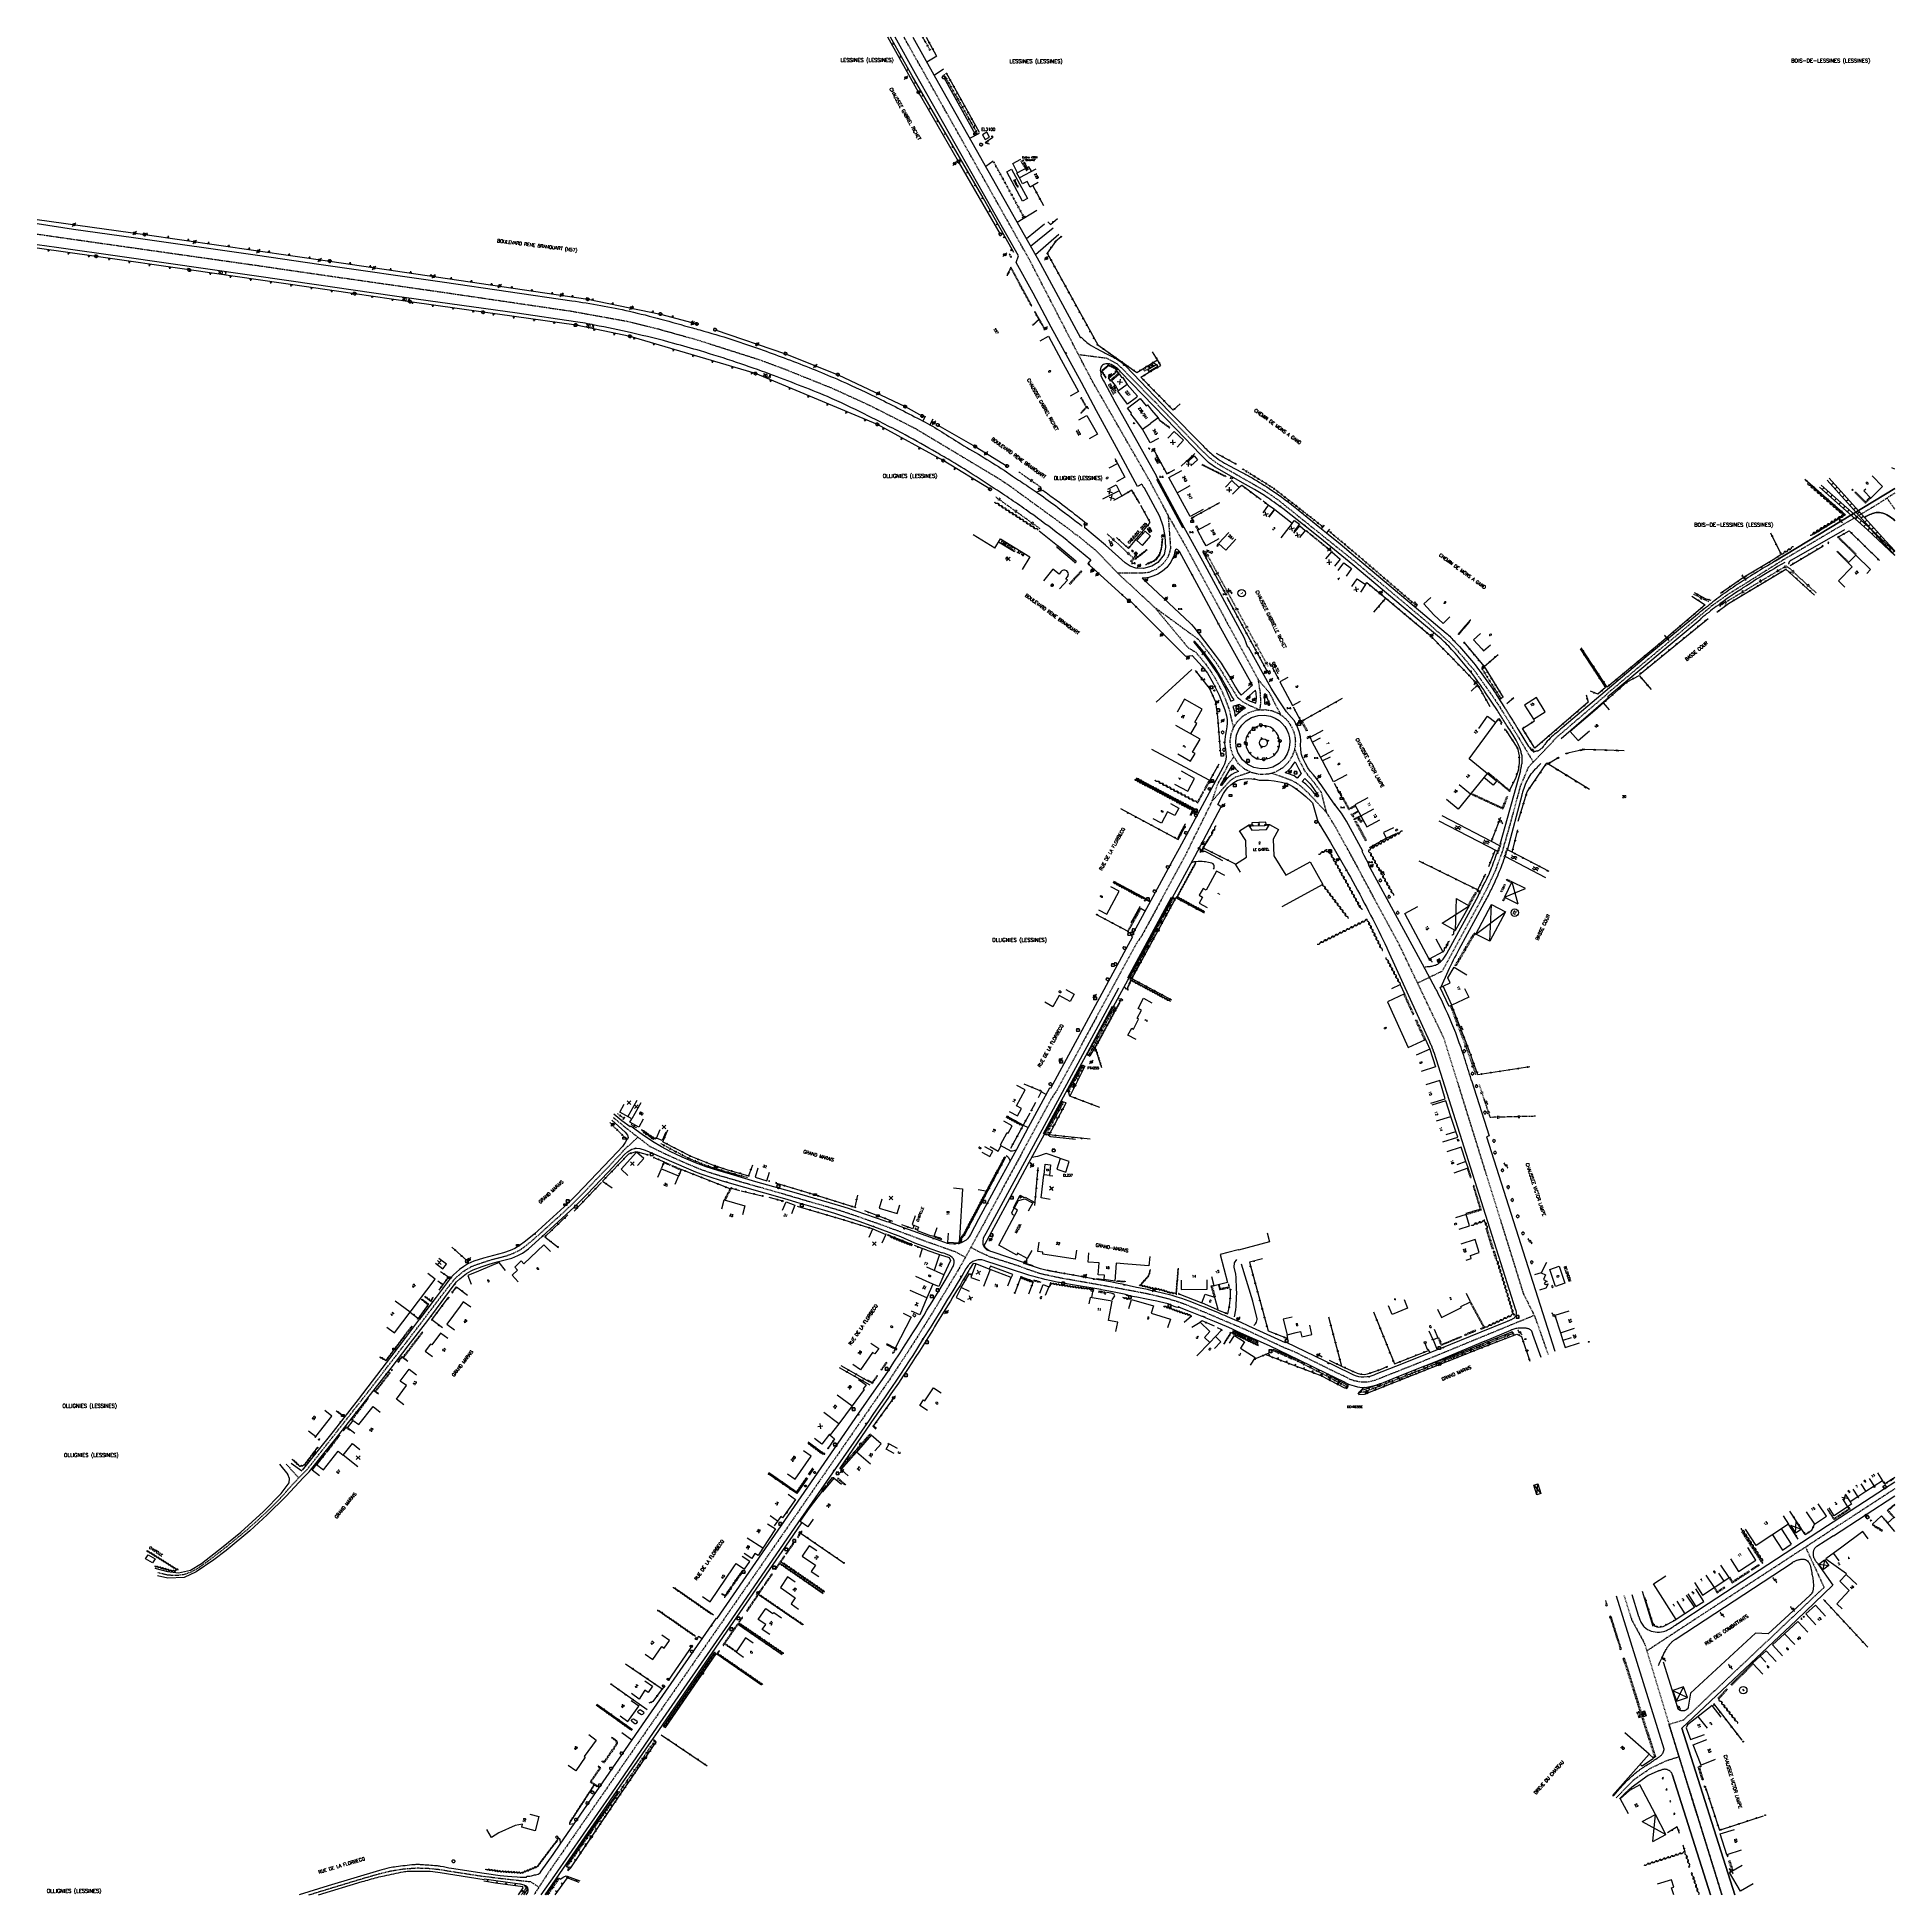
# Model space of a CAD drawing. Header units: millimetres. Extents: x 113000 to 114000, y 153000 to 154000.
import ezdxf
from ezdxf.enums import TextEntityAlignment as Align

# ---------------------------------------------------------------- set-up
doc = ezdxf.new("R2010")
doc.units = ezdxf.units.MM
doc.linetypes.add('DASHED', pattern=[0.75, 0.5, -0.25])
doc.layers.get('0').update_dxf_attribs({"linetype": 'CONTINUOUS'})
for name, color, linetype in [('W0001', 6, 'DASHED'), ('W0008', 7, 'CONTINUOUS'), ('W0100', 7, 'CONTINUOUS'), ('W0112', 1, 'DASHED'), ('W0211', 2, 'CONTINUOUS'), ('W0220', 5, 'DASHED'), ('W0300', 7, 'CONTINUOUS'), ('W0302', 3, 'CONTINUOUS'), ('W0310', 3, 'CONTINUOUS'), ('W0322', 7, 'CONTINUOUS'), ('W0330', 7, 'CONTINUOUS'), ('W0334', 7, 'CONTINUOUS'), ('W0400', 7, 'CONTINUOUS'), ('W0420', 7, 'CONTINUOUS'), ('W0471', 7, 'CONTINUOUS'), ('W0500', 5, 'DASHED'), ('W0515', 5, 'CONTINUOUS'), ('W0700', 7, 'CONTINUOUS'), ('W0851', 7, 'CONTINUOUS'), ('W0980', 7, 'CONTINUOUS'), ('W0984', 7, 'CONTINUOUS'), ('W0989', 7, 'CONTINUOUS'), ('W0991', 7, 'CONTINUOUS'), ('W1102', 7, 'CONTINUOUS'), ('W1471', 7, 'CONTINUOUS'), ('W1474', 7, 'CONTINUOUS')]:
    doc.layers.add(name, color=color, linetype=linetype)
doc.styles.get("Standard").update_dxf_attribs({"font": 'romans.shx', "width": 0.85})

# ---------------------------------------------------------------- blocks, each defined once
blk = doc.blocks.new('T300')
for p, q in [((-0.8, 0.5), (-0.9, 0.3)), ((-0.9, 0.3), (-0.9, 0.2)), ((-0.9, 0.2), (-0.7, 0.1)), ((-0.7, 0.6), (-0.8, 0.5)), ((-0.8, -0.1), (-0.7, 0.1)), ((-0.6, 0.7), (-0.7, 0.6)), ((-0.7, 0.1), (-0.7, 0.1)), ((-0.5, 0.7), (-0.6, 0.7)), ((-0.3, 0.6), (-0.5, 0.7)), ((-0.3, 0.6), (-0.2, 0.7)), ((-0.2, 0.6), (-0.3, 0.6)), ((-0.2, 0.7), (-0.1, 0.8)), ((-0.1, 0.8), (0.1, 0.8)), ((0.1, 0.8), (0.2, 0.7)), ((0.2, 0.7), (0.3, 0.6)), ((0.3, 0.6), (0.4, 0.5)), ((0.5, 0.5), (0.3, 0.5)), ((0.4, 0.5), (0.4, 0.5)), ((0.6, 0.4), (0.5, 0.5)), ((0.6, 0.4), (0.7, 0.3)), ((0.7, 0.3), (0.7, 0.2)), ((0.7, 0.2), (0.7, 0.1)), ((0.7, 0.1), (0.7, -0.2)), ((-0.8, -0.2), (-0.8, -0.1)), ((-0.7, -0.3), (-0.8, -0.2)), ((-0.8, -0.2), (-0.8, -0.2)), ((-0.7, -0.4), (-0.7, -0.3)), ((-0.5, -0.5), (-0.7, -0.4)), ((-0.4, -0.5), (-0.5, -0.5)), ((-0.4, -0.5), (-0.3, -0.5)), ((-0.3, -0.5), (-0.3, -0.4)), ((-0.3, -0.6), (-0.3, -0.5)), ((-0.3, -0.5), (-0.3, -0.5)), ((-0.2, -0.7), (-0.3, -0.6)), ((-0.1, -0.8), (-0.2, -0.7)), ((0.1, -0.8), (-0.1, -0.8)), ((0.2, -0.7), (0.1, -0.8)), ((0.3, -0.5), (0.2, -0.5)), ((0.3, -0.6), (0.2, -0.7)), ((0.2, -0.7), (0.2, -0.7)), ((0.5, -0.4), (0.3, -0.5)), ((0.3, -0.5), (0.3, -0.6)), ((0.3, -0.5), (0.3, -0.5)), ((0.6, -0.3), (0.5, -0.4)), ((0.7, -0.2), (0.6, -0.3)), ((0.6, -0.3), (0.6, -0.3))]:
    blk.add_line(p, q)
blk = doc.blocks.new('T851')
for p, q in [((-0.2, -0.1), (0, 0.3)), ((0, 0.3), (0.2, -0.1)), ((-0.2, -0.1), (0.2, -0.1))]:
    blk.add_line(p, q)
for major_axis in [(-0.106, 0.106), (-0.0354, 0.0354), (-0.0236, 0.0236)]:
    blk.add_ellipse((0, 0), major_axis=major_axis, ratio=1, start_param=3.926990816987241, end_param=10.21017612416683)
blk = doc.blocks.new('T471')
for p, q in [((-0.333334, 0.333334), (-0.333334, -0.333334)), ((-0.333334, 0.333334), (0.333334, 0.333334)), ((-0.333334, 0), (0, 0)), ((0.500001, 0.500001), (1.000002, 1.000002)), ((-0.500001, -0.500001), (-1.000002, -1.000002)), ((-0.333334, -0.333334), (0.333334, -0.333334))]:
    blk.add_line(p, q)
blk.add_ellipse((0, 0), major_axis=(0.471405, 0.471405), ratio=1, start_param=5.4977871438, end_param=11.780972451)
blk = doc.blocks.new('T420')
for p, q in [((0.7, 0.7), (-0.8, 0.7)), ((-0.8, 0.7), (-0.8, -0.8)), ((0.7, 0.7), (0.7, -0.8)), ((0.7, -0.8), (-0.8, -0.8))]:
    blk.add_line(p, q)
blk.add_ellipse((0, 0), major_axis=(-0.53, 0.53), ratio=1, start_param=3.926990816990981, end_param=10.21017612417057)
blk = doc.blocks.new('t330o')
at = {"color": 0, "linetype": 'Continuous'}
for p, q in [((0.25, -0.25), (-0.25, 0.25)), ((-0.25, -0.25), (0.25, 0.25)), ((-0.25, 0.25), (-0.25, -0.25)), ((0.25, 0.25), (-0.25, 0.25)), ((0.25, -0.25), (0.25, 0.25)), ((-0.25, -0.25), (0.25, -0.25)), ((-0.25, -0.25), (-0.25, -0.25))]:
    blk.add_line(p, q, dxfattribs=at)
blk = doc.blocks.new('T400')
for p, q in [((-0.15, 0.3), (0.15, 0.3)), ((-0.15, -0.25), (-0.15, 0.3)), ((-0.15, 0.15), (0.15, 0.15)), ((-0.15, 0), (0.15, 0)), ((0.15, 0.3), (0.15, -0.25)), ((-0.15, -0.15), (0.15, -0.15)), ((-0.15, -0.25), (-0.15, -0.3)), ((-0.15, -0.3), (0.15, -0.3)), ((0.15, -0.3), (0.15, -0.25))]:
    blk.add_line(p, q)
blk = doc.blocks.new('t112o')
at = {"color": 0, "linetype": 'Continuous'}
for p, q in [((-0.5, 0.5), (0.5, 0.5)), ((-0.5, -0.5), (-0.5, 0.5)), ((0.5, 0.5), (0.5, -0.5)), ((0.5, -0.5), (-0.5, -0.5))]:
    blk.add_line(p, q, dxfattribs=at)
blk = doc.blocks.new('t211o')
at = {"color": 0, "linetype": 'Continuous'}
for p, q in [((-0.3, 0.5), (-0.3, 0)), ((0, 1), (0, 0)), ((0.3, 0.5), (0.3, 0))]:
    blk.add_line(p, q, dxfattribs=at)
blk = doc.blocks.new('t991o')
at = {"color": 0, "linetype": 'Continuous'}
for p, q in [((-1, 1), (1, -1)), ((-1, -1), (1, 1))]:
    blk.add_line(p, q, dxfattribs=at)
blk = doc.blocks.new('t310o')
at = {"color": 0, "linetype": 'Continuous'}
for centre, start, end in [((-0.5, 0.4), 216.8699, 323.1304), ((0.5, -0.4), 36.8699, 143.1303)]:
    blk.add_arc(centre, 0.625, start, end, dxfattribs=at)
blk = doc.blocks.new('t220o')
at = {"color": 0, "linetype": 'Continuous'}
for p, q in [((-0.25, 0.25), (0.25, 0.25)), ((-0.25, -0.25), (0.25, -0.25))]:
    blk.add_line(p, q, dxfattribs=at)
blk = doc.blocks.new('t322o')
at = {"color": 0, "linetype": 'Continuous'}
for radius in [0.25, 0.15]:
    blk.add_circle((0, 0), radius, dxfattribs=at)
blk = doc.blocks.new('T1471')
at = {"color": 0, "linetype": 'Continuous', "flags": 128}
blk.add_lwpolyline([(-0.75, -0.5), (-0.75, 0.5), (0.75, 0.5), (0.75, -0.5), (-0.75, -0.5)], dxfattribs=at)
blk = doc.blocks.new('T1474')
at = {"color": 0, "linetype": 'Continuous', "flags": 128}
for points in [[(-0.8, -0.5), (-0.8, 0.5)], [(-0.8, 0), (0.7, 0)], [(0.7, 0), (0.7, -0.5), (0.7, 0.5)]]:
    blk.add_lwpolyline(points, dxfattribs=at)

msp = doc.modelspace()

# ---------------------------------------------------------------- linework, layer by layer
at = {"layer": 'W0001'}
msp.add_line((113134.1, 153231.8), (113140.8, 153224.4), dxfattribs=at)
at = {"layer": 'W0001', "flags": 128}
for points in [[(113598.7, 153761.5), (113568.4, 153814.1), (113560.5, 153829.2), (113534.1, 153880.3), (113466.6, 154000)], [(113000, 153894), (113018.8, 153891.3), (113051.1, 153886.7), (113117.9, 153877.2), (113150.8, 153872.4), (113218.4, 153862.7), (113287, 153852.6), (113317.6, 153847.1), (113334.4, 153842.9), (113351.3, 153838.2), (113355.2, 153837.1), (113389, 153826.3), (113401.9, 153821.5), (113428.3, 153810.9), (113448.8, 153801.5), (113472.8, 153789.3), (113517.3, 153762.6), (113522.5, 153759.2)], [(113560.5, 153829.2), (113571.5, 153827.8), (113575.5, 153827.3), (113581.6, 153824), (113601.5, 153803.9), (113626.8, 153777.7), (113631.5, 153773.3), (113635.5, 153770.3), (113642.9, 153766.1), (113659.9, 153756.4), (113668, 153750.9), (113708.9, 153718.1), (113748, 153685.3), (113762.3, 153672.4), (113773.9, 153658.8), (113783.2, 153645.6), (113787.9, 153638.6)], [(113618.9, 153561.1), (113594.7, 153516.4), (113591.4, 153511.6), (113572.6, 153476.9), (113549, 153433.2), (113545.7, 153428.2), (113536.6, 153411.3), (113530.3, 153399.7), (113520.5, 153381.6), (113510, 153362), (113507.3, 153357.1), (113499.9, 153343.5), (113494.9, 153334.8), (113493.8, 153333), (113492.4, 153330.7), (113490.6, 153327.7), (113488.7, 153324.5), (113487.3, 153322.3), (113483.7, 153316.2), (113479.9, 153310.1), (113478.8, 153308.3), (113478, 153307), (113474.3, 153301.1), (113470.6, 153295.3), (113468.5, 153292), (113466.7, 153289.2), (113464.3, 153285.6), (113462, 153282.1), (113459.5, 153278.3), (113455.5, 153272.5), (113453.8, 153270), (113445.1, 153257.4), (113427.1, 153231.4), (113405.2, 153199.7), (113368.7, 153146.9), (113330.7, 153092.2), (113306.4, 153057), (113275.5, 153012.4), (113267.4, 153000)], [(113480.2, 153351.2), (113494.3, 153346.2), (113499.7, 153343.2)], [(113778.2, 153300.5), (113742.5, 153285.8), (113720, 153276.9), (113715.9, 153275.9), (113713.5, 153275.9), (113710.8, 153276.3), (113708.6, 153276.8), (113706.5, 153277.6), (113703.7, 153279.1), (113697.9, 153281.8), (113676.8, 153292.3), (113671.3, 153294.5), (113651, 153304), (113639.8, 153308.7), (113628.4, 153313.6), (113617, 153318.2), (113613.7, 153319.3), (113607.9, 153321.1), (113597.2, 153323.6), (113576.4, 153327.5), (113550.9, 153332), (113544.3, 153333.4), (113539.5, 153334.5), (113531.4, 153337.3), (113528, 153338.6), (113512.7, 153343.5), (113506.3, 153346.5), (113502.6, 153348.5)], [(113146.3, 153000), (113158.7, 153003.8), (113174.9, 153008.7), (113184.6, 153011.5), (113190.4, 153012.9), (113197.3, 153014), (113204.5, 153014.5), (113210.8, 153014.3), (113216.6, 153013.7), (113223.2, 153012.6), (113240.7, 153009.9)], [(113240.7, 153010), (113247.7, 153009.1), (113259.3, 153007.8), (113265.6, 153007.1), (113270.1, 153004.1)]]:
    msp.add_lwpolyline(points, dxfattribs=at)
at = {"layer": 'W0001'}
for points in [[(113599.6, 153759.9), (113598.7, 153761.5)], [(113522.5, 153759.2), (113555.6, 153735.1), (113559.3, 153732)], [(113599.5, 153759.9), (113608.8, 153742.5), (113618.7, 153725.1), (113641.4, 153683.2), (113657.2, 153654.2), (113663.2, 153647.3), (113666.1, 153641.6), (113669.3, 153635.3)], [(114000, 153754.6), (113989, 153747.5), (113939.6, 153718.4), (113909.8, 153699.8), (113901.4, 153693.8), (113844.9, 153646.4), (113843.3, 153644.8), (113818.2, 153623.3), (113802.6, 153606.8), (113798.3, 153596.6), (113793, 153576.9), (113788.7, 153561.8), (113785, 153551.5), (113780.7, 153542.3), (113776.8, 153534.8), (113756.2, 153497.1), (113743.1, 153490.8)], [(114000, 153745.9), (113995.7, 153751.9)], [(113608.8, 153742.5), (113610.1, 153724.7), (113608.8, 153720.3), (113606.4, 153716.8), (113602.4, 153713.5), (113598.5, 153711.9), (113595, 153711.4), (113581.7, 153711.4)], [(113559.5, 153732.2), (113570.5, 153723.2), (113581.7, 153711.4), (113601.5, 153693.1), (113619.6, 153671.3), (113623.7, 153668.9), (113629.3, 153662.2), (113632.2, 153658), (113634.7, 153653.9), (113636.5, 153650.4), (113638.3, 153646.7), (113639.8, 153643), (113641.5, 153638.7), (113642.6, 153633.9), (113644, 153628.1)], [(113601.5, 153693.1), (113625, 153675.9), (113627.6, 153672.6), (113632.3, 153666.5), (113636, 153661.3), (113641.1, 153652.8), (113644, 153648), (113646.2, 153644.6), (113649, 153642.2), (113653, 153640.1), (113658.1, 153637.9)], [(113657.2, 153654.2), (113658.4, 153646.6), (113658.5, 153641.3), (113658.1, 153637.9)], [(113661.1, 153638), (113664.9, 153637.4), (113667.9, 153636.1), (113670.3, 153634.6), (113672.3, 153632.9), (113674, 153630.8), (113675.4, 153628.4), (113676.5, 153625.8), (113677.1, 153623.4), (113677.3, 153621), (113677.2, 153618.4), (113676.7, 153615.9), (113675.5, 153612.8), (113673.6, 153609.7), (113670.4, 153606.6), (113666.2, 153604.2), (113662.8, 153603.3), (113658.6, 153603), (113654, 153604), (113650.1, 153605.9), (113646.6, 153608.9), (113643.6, 153613.6), (113642.5, 153617.5), (113642.2, 153621.3), (113642.8, 153625.1), (113644.2, 153628.7), (113646.1, 153631.6), (113648.9, 153634.4), (113652.4, 153636.5), (113656.6, 153637.9), (113661.1, 153638)], [(113795.3, 153626.6), (113791.1, 153633.4), (113787.9, 153638.6)], [(113795.3, 153626.6), (113805.4, 153609.7)], [(113632.6, 153588.9), (113635.6, 153598.2), (113640, 153605.9), (113641.4, 153608.9), (113644.3, 153612.6)], [(113710.7, 153553.4), (113699.2, 153574.3), (113694.1, 153582.6), (113691.4, 153593.3), (113688, 153598), (113684.2, 153602.6), (113682.5, 153604.8), (113679.1, 153611.4), (113676.9, 153617.2)], [(113618.9, 153561.1), (113632.6, 153588.9), (113638.8, 153596), (113642.2, 153599.8), (113645.2, 153601.8), (113648, 153602.7), (113653, 153604.5)], [(113694.1, 153582.6), (113687.4, 153589.8), (113683.9, 153593.5), (113679.7, 153597.2), (113676.7, 153599.2), (113671.1, 153601.5), (113664.5, 153603.7)], [(113756.9, 153461.9), (113733.5, 153510.9), (113710.6, 153553.4)], [(113756.9, 153461.9), (113800, 153323.7), (113806.2, 153311.3), (113813.4, 153290.7)], [(113310.1, 153418.5), (113316.9, 153412.9), (113329.8, 153402.9), (113338.5, 153398.7), (113348.9, 153394), (113353.2, 153392.2), (113357.1, 153390.6), (113361.6, 153389), (113366.4, 153387.5), (113376.7, 153384.5), (113386.4, 153381.7), (113400.5, 153377.7), (113414.4, 153373.6), (113423.9, 153370.9), (113432, 153368.5), (113439.8, 153365.9), (113456.8, 153359.9), (113467.3, 153356), (113480.2, 153351.1)], [(113064.9, 153173.6), (113070.5, 153172.2), (113075.8, 153172.1), (113079.3, 153172.6), (113082.9, 153173.8), (113086.5, 153175.8), (113092.3, 153179.9), (113099.3, 153185.3), (113105.9, 153190.6), (113113.2, 153196.7), (113119, 153201.9), (113124.8, 153207.3), (113132.6, 153215.3), (113137.1, 153220.6), (113145.9, 153229.7), (113153.7, 153239.6), (113170.5, 153261), (113178.9, 153271.7), (113188.6, 153284.3), (113196.7, 153294.8), (113206.2, 153307.2), (113216.3, 153320.6), (113221.1, 153326.9), (113225, 153331.8), (113229.1, 153335.4), (113233.7, 153338.2), (113238.3, 153339.9), (113244.2, 153341.8), (113250.5, 153343.4), (113254.7, 153344.7), (113259, 153346.6), (113262.4, 153348.9), (113267.2, 153352.8), (113274.1, 153359), (113281.8, 153366), (113289.5, 153373.2), (113295, 153378.8), (113300.9, 153385.1), (113308.8, 153393.3), (113316.4, 153401.4), (113323.4, 153407.9)], [(113805.9, 153311.9), (113778.2, 153300.5)], [(114000, 153218.6), (113978.1, 153204.3), (113965.4, 153196.1)], [(113901.2, 153154.1), (113965.4, 153196.1)], [(113951.9, 153187.2), (113961.9, 153165.5), (113886.3, 153094.1), (113878.5, 153091.7)], [(113854.2, 153161.2), (113858.3, 153148.1), (113865.3, 153135.2), (113878.4, 153091.9), (113906.9, 153000)], [(113901.2, 153154.1), (113866.5, 153131.3)], [(113906.9, 153000), (113878.4, 153091.9)], [(113850, 153052.3), (113859.2, 153061.8), (113868.5, 153068.2), (113876.9, 153072.2), (113883.8, 153074.4)]]:
    msp.add_lwpolyline(points, dxfattribs=at)
at = {"layer": 'W0008'}
for p, q in [((113484.3, 153989.7), (113478.9, 153986.6)), ((113482.8, 153979.6), (113487.8, 153983)), ((113502, 153945.7), (113507.3, 153948.3)), ((113514.7, 153933.3), (113510.6, 153930.4)), ((113527.5, 153900.4), (113538.2, 153906.9)), ((113542.3, 153899.4), (113532.6, 153891.4)), ((113534.8, 153887.5), (113546.9, 153897.4)), ((113550, 153893.7), (113537.4, 153882.8)), ((113476.9, 153793.4), (113478.2, 153796.1)), ((113482.1, 153794.4), (113480.6, 153791.3)), ((113691.4, 153735.4), (113692.9, 153737.3)), ((113695.6, 153735.2), (113694.1, 153733.1))]:
    msp.add_line(p, q, dxfattribs=at)
at = {"layer": 'W0008', "flags": 128}
for points in [[(113594.7, 153759.4), (113592.4, 153758.1), (113582.1, 153777.1), (113570.3, 153798.9), (113562.1, 153814.1), (113545.9, 153843.9), (113536.1, 153862.1), (113527, 153878.7), (113528.3, 153882.2), (113509.4, 153915.6), (113472.9, 153980.2), (113461.8, 154000)], [(113614.7, 153563.2), (113611, 153556.5), (113589.1, 153516), (113589.6, 153515.7), (113569.5, 153478.6), (113545.4, 153434), (113544.9, 153434.2), (113533.5, 153413), (113527.2, 153401.3), (113517.4, 153383.2), (113506.8, 153363.7), (113502.4, 153355.5), (113501.9, 153354.6), (113501.3, 153353.8), (113500.8, 153353.2), (113500.1, 153352.5), (113499.7, 153352.3), (113498.2, 153351.4), (113496.2, 153350.4), (113496, 153350.4), (113495.9, 153350.4), (113495.9, 153350.5), (113495.4, 153350.7), (113495, 153350.6), (113494.2, 153350.2), (113493.4, 153350.2), (113490.9, 153350.4), (113490.1, 153350.6), (113482.1, 153353.5), (113481, 153353.9)], [(113625.7, 153563.9), (113626.2, 153562.1), (113626.5, 153561.7), (113626.8, 153561.6), (113627.3, 153561.6), (113627.6, 153561.6), (113627.8, 153561.7), (113628.1, 153561.8), (113628.4, 153561.8), (113628.5, 153561.8), (113628.6, 153561.8), (113628.9, 153561.7), (113630.3, 153561), (113638, 153556.8)], [(113777.2, 153302.9), (113755, 153294), (113731.2, 153284.4), (113720.6, 153280.2), (113719.5, 153279.8), (113717.3, 153279.1), (113715.9, 153278.9), (113714.2, 153278.7), (113712.7, 153278.6), (113711.4, 153278.8), (113709.7, 153279.3), (113708.4, 153279.9), (113698.5, 153284.7), (113672.2, 153297.5), (113672, 153297.1), (113652.3, 153306.1), (113647.7, 153308.2), (113645.8, 153309), (113640.7, 153311.2), (113639.4, 153311.8), (113638.1, 153312.3), (113635.6, 153313.4), (113631.5, 153315.1), (113628.9, 153316.1), (113625.8, 153317.3), (113624.3, 153317.9), (113620.1, 153319.5), (113616.1, 153321), (113613.6, 153321.8), (113611, 153322.6), (113605.1, 153324), (113599.5, 153325.4), (113597.7, 153325.8), (113594.9, 153326.4), (113591.8, 153327), (113587.9, 153327.9), (113585.7, 153328.4), (113584.1, 153328.7), (113582, 153329), (113579.4, 153329.6), (113577.7, 153329.9), (113577.7, 153329.9), (113572.5, 153330.8), (113571.3, 153331.1), (113557.8, 153333.5), (113552.4, 153334.4), (113551, 153334.6), (113547.3, 153335.4), (113545.1, 153335.8), (113542.9, 153336.3), (113540.1, 153337), (113537.9, 153337.7), (113531.9, 153339.6), (113532.1, 153340), (113514.1, 153346.1), (113513.4, 153346.3), (113512.3, 153346.8), (113511.7, 153347.2), (113510.8, 153348), (113510.2, 153348.7), (113510.1, 153349.2), (113510, 153349.9), (113510.3, 153350.4), (113512.7, 153354.8), (113522.4, 153372.7), (113531.9, 153390.4), (113542.3, 153409.5), (113541.8, 153409.8), (113565.5, 153453.6), (113578.9, 153478.4), (113579.4, 153478.2), (113585, 153488.5), (113587.1, 153492.4), (113587.4, 153492.9), (113587.7, 153493.3), (113588.1, 153493.4), (113588.1, 153493.9), (113587.9, 153493.8), (113587.7, 153493.8), (113587.5, 153493.7), (113587.3, 153493.6), (113587.2, 153493.6), (113610.6, 153537), (113611.1, 153536.8), (113623.1, 153559)], [(113633.3, 153552.1), (113633.5, 153552.7), (113633.6, 153553.3), (113633.5, 153554.1), (113633.4, 153554.5), (113633, 153555), (113632.3, 153555.4), (113631.5, 153555.6), (113630.6, 153555.8), (113629, 153556), (113628.2, 153556.1), (113627.1, 153556.2), (113625.5, 153556.3), (113625, 153556.2), (113623.3, 153556.1), (113622.6, 153556), (113621.3, 153555.6)], [(113594.3, 153531), (113596.5, 153529.7)], [(113598.6, 153535.1), (113599.3, 153534.9)], [(113582.1, 153488.1), (113540.8, 153411.7), (113510.7, 153356), (113509.3, 153353.5), (113509.2, 153353.2), (113509.1, 153352), (113509.1, 153351.5), (113509.1, 153350.5), (113509.1, 153350), (113509.6, 153349), (113510.4, 153348.1), (113511.3, 153347.3), (113512.3, 153346.8)], [(113581.8, 153482.5), (113583.5, 153482.3)], [(113586.4, 153487.5), (113585.2, 153489)], [(113543.1, 153430.8), (113540.5, 153432.2)], [(113530.8, 153414.4), (113533.5, 153413)], [(113519, 153403.2), (113523.4, 153400.8), (113524, 153400.5), (113524.4, 153400.5), (113525.1, 153400.5), (113526, 153400.7), (113526.4, 153400.8), (113527, 153401)], [(113543.9, 153409.4), (113544.2, 153409), (113544.6, 153408.7), (113545, 153408.4), (113545.4, 153408.2), (113559, 153406.7)], [(113521.7, 153398), (113522.4, 153397.4), (113522.8, 153397), (113523.1, 153396.4), (113523.4, 153396), (113523.5, 153395.6), (113523.7, 153395)], [(113550.7, 153396.3), (113550.5, 153396.6), (113543.2, 153399), (113538.4, 153397.4), (113535.5, 153396.9)], [(113525.5, 153369.8), (113529.2, 153376.6), (113531.3, 153375.4), (113531.9, 153375.6), (113537, 153372.7)], [(113526.3, 153365.6), (113525, 153366.3), (113524.6, 153367.3), (113525.9, 153369.6)], [(113240.7, 153011.6), (113249.2, 153010.5), (113253.1, 153010.1), (113255.5, 153009.9), (113258.4, 153009.7), (113260, 153009.6), (113261.1, 153009.5), (113263.5, 153009.5), (113263.6, 153010), (113265.2, 153010.1), (113266.1, 153010.3), (113267.8, 153010.7), (113268.4, 153010.8), (113269.7, 153011.2), (113270.3, 153011.5), (113270.8, 153011.9), (113271.4, 153012.7), (113277.7, 153021.8), (113281.5, 153027.3), (113289.1, 153038.3), (113313.1, 153073), (113327.5, 153093.9), (113361.5, 153143), (113365.7, 153149), (113366, 153148.7), (113385.3, 153176.6), (113400.5, 153198.6), (113429.3, 153240.3), (113442.4, 153259.2), (113451.9, 153273), (113455, 153277.5), (113458.2, 153282.1), (113461.2, 153286.7), (113464.5, 153291.8), (113467.3, 153296.1), (113469.5, 153299.6), (113471.4, 153302.6), (113473.1, 153305.3), (113476.2, 153310.1), (113477.4, 153312.1), (113479, 153314.7), (113481.7, 153319.2), (113483.4, 153321.9), (113485, 153324.5), (113488.7, 153330.7), (113490, 153332.8), (113492.8, 153337.7), (113493.1, 153338.3), (113493.5, 153339.4), (113493.7, 153340.3), (113493.6, 153341.3), (113493.2, 153342.3), (113492.6, 153343.1), (113491.7, 153343.8), (113491.2, 153344.1), (113490.8, 153344.3), (113489.3, 153344.9), (113488.6, 153345.2), (113487.4, 153345.6), (113487.3, 153345.5), (113479.3, 153348.3)], [(113779.2, 153298.1), (113754.6, 153287.7), (113748.3, 153285.2), (113747.4, 153284.8), (113746.9, 153284.6), (113732.9, 153279.1), (113724.5, 153275.6), (113723.7, 153275.3), (113723.1, 153275.1), (113722.8, 153275), (113721.9, 153274.7), (113720.5, 153274.2), (113719, 153273.8), (113716.6, 153273.3), (113714.8, 153273), (113713, 153273), (113711, 153273.3), (113709.1, 153273.8), (113706.7, 153274.6), (113705.8, 153274.9), (113703.9, 153275.8), (113703.3, 153276.1), (113694.7, 153280.3), (113679, 153288), (113679, 153288), (113663.4, 153295.6), (113648, 153302.4), (113645.7, 153303.5), (113643.1, 153304.7), (113640.3, 153305.9), (113633.8, 153308.7), (113629.3, 153310.5), (113627.4, 153311.3), (113627.1, 153311.4), (113620.9, 153313.8), (113615, 153316.1), (113614.5, 153316.3), (113614.3, 153316.3), (113614.1, 153316.2), (113613.1, 153316.3), (113612.1, 153316.7), (113610.5, 153317.5), (113608.8, 153318.1), (113604.1, 153319.2), (113602.8, 153319.5), (113599.8, 153320.1), (113598.1, 153320.5), (113597.2, 153320.7), (113591.9, 153321.8), (113588.3, 153322.3), (113586.6, 153322.7), (113586.2, 153322.9), (113585.9, 153323.1), (113585.1, 153323.3), (113579.8, 153324.4), (113572.9, 153325.7), (113572.5, 153325.8), (113556.2, 153328.6), (113550.4, 153329.6), (113549.8, 153329.7), (113545.9, 153330.5), (113542.4, 153331.3), (113540.6, 153331.7), (113539, 153332.1), (113537.2, 153332.6), (113535, 153333.3), (113533.9, 153333.6), (113523.5, 153337), (113510.7, 153341.2), (113509.7, 153341.5), (113508.6, 153341.8), (113507.8, 153341.9), (113506.6, 153341.8), (113505.8, 153341.6), (113504.8, 153341.3), (113503.7, 153340.9), (113502.7, 153340.3), (113501.8, 153339.6), (113501.7, 153339.4), (113501.1, 153338.8), (113500.4, 153337.7), (113499.9, 153337), (113497.7, 153333.1), (113496.6, 153331.4), (113495.2, 153329), (113493.4, 153326), (113491.5, 153322.8), (113490.1, 153320.6), (113486.5, 153314.5), (113482.7, 153308.4), (113481.6, 153306.6), (113480.8, 153305.3), (113477, 153299.4), (113473.4, 153293.6), (113471.3, 153290.3), (113469.4, 153287.4), (113467.1, 153283.8), (113464.7, 153280.3), (113462.2, 153276.5), (113458.2, 153270.7), (113456.5, 153268.1), (113449.8, 153258.5), (113447.8, 153255.6), (113429.8, 153229.5), (113407.9, 153197.9), (113371.9, 153145.7), (113333.6, 153090.2), (113309.3, 153055), (113278.4, 153010.4), (113271.2, 153000)], [(113645.7, 153342), (113644.3, 153340.2), (113644.2, 153337.9), (113645.1, 153334.1), (113645.3, 153332.3), (113645.5, 153326.2), (113645.6, 153323.9), (113645.5, 153321.9), (113645.3, 153316.7), (113645, 153314.9), (113644.3, 153311.2)], [(113812.4, 153340.4), (113809.7, 153334.9), (113806, 153333.7)], [(113505.3, 153339.6), (113503.8, 153339.8), (113501.9, 153336.8), (113501.5, 153336.1), (113499.2, 153332.2), (113498.1, 153330.5), (113496.8, 153328.1), (113494.9, 153325.1), (113493, 153321.9), (113491.6, 153319.6), (113487.9, 153313.6), (113484.2, 153307.5), (113483.1, 153305.7), (113482.3, 153304.4), (113478.5, 153298.4), (113474.9, 153292.6), (113472.7, 153289.3), (113470.9, 153286.4), (113468.5, 153282.8), (113466.1, 153279.3), (113463.6, 153275.5), (113459.6, 153269.7), (113457.9, 153267.1), (113450.8, 153256.9), (113432, 153229.6), (113432.1, 153229.5)], [(113524.3, 153332.1), (113525.2, 153333.9), (113513.1, 153338.4), (113512.5, 153336.9)], [(113655, 153306.4), (113655.9, 153307.4), (113656.4, 153308.2), (113656.8, 153309.7), (113656.8, 153310.1), (113654.4, 153319.5), (113648.3, 153339.5)], [(113809.7, 153334.9), (113812, 153333.7), (113810.8, 153331.3), (113812.9, 153330.2), (113811.7, 153329.8), (113811.3, 153328.9), (113812.1, 153328.5), (113813.3, 153328.9), (113812.2, 153326.6), (113808.7, 153325.5)], [(113568.4, 153326.5), (113567.5, 153321.5)], [(113578.7, 153320.3), (113580.1, 153322.4), (113579.9, 153322.8), (113579.7, 153323.1), (113579.2, 153323.6), (113579, 153323.6), (113578.7, 153323.7), (113578.2, 153323.8), (113575.8, 153324.3)], [(113614.5, 153323.6), (113626.9, 153318.6)], [(113747, 153297), (113748.3, 153293.7), (113748.7, 153293.8), (113749.6, 153291.8)], [(113751.4, 153298.8), (113753.6, 153293.4)], [(113705.8, 153274.9), (113705.5, 153274), (113705.3, 153273.2), (113704.7, 153272.4)], [(113714.5, 153273.1), (113713.4, 153272.3), (113712.7, 153271.7), (113712.1, 153271), (113711.7, 153270.6), (113711.5, 153270.3), (113711, 153269.7)], [(113443, 153242.2), (113442.6, 153242.5), (113443.3, 153243.4), (113443.8, 153243)], [(113436.5, 153234.6), (113436, 153235), (113436.8, 153235.9), (113437.3, 153235.5)], [(113422.7, 153217.3), (113422.5, 153217.7), (113424.8, 153220.4), (113425, 153220.2), (113425.5, 153220.9), (113425.3, 153221.1), (113428.1, 153224.6), (113428.6, 153224.6), (113429, 153224.3)], [(113273.4, 153000), (113283, 153013.8), (113311.9, 153055.7), (113315.9, 153061.4), (113330.5, 153082.6), (113333, 153086.1), (113373, 153144.2), (113403.1, 153187.7), (113411.7, 153200.3)], [(113403.2, 153205.6), (113403.5, 153205.4), (113404.1, 153206.3), (113403.8, 153206.5)], [(113352.7, 153134.4), (113339.7, 153115.4)], [(113357.9, 153137.8), (113356, 153139.1), (113355.1, 153138)], [(113337.6, 153112.4), (113336.4, 153110.8)], [(113320.1, 153083.2), (113314.7, 153087.2)], [(113301.6, 153058.6), (113302.5, 153057.6)], [(113280.3, 153031.1), (113281, 153030.4), (113281.3, 153029.8), (113281.4, 153029.2), (113281.5, 153028.6), (113281.5, 153028), (113281.5, 153027.3)], [(113289.1, 153038.3), (113286.4, 153037.8)], [(113263.3, 153000), (113264.1, 153001.2), (113264.4, 153002.1), (113264.4, 153002.8), (113264.2, 153003.7), (113264, 153004.1), (113263.5, 153004.7), (113263.1, 153004.9), (113262.6, 153005.1), (113262.1, 153005.2), (113260.1, 153005.8), (113259.8, 153005.8), (113246.9, 153007.5), (113240.6, 153008.4)]]:
    msp.add_lwpolyline(points, dxfattribs=at)
for points in [[(113471.3, 154000), (113483.6, 153978.1), (113539.9, 153878.4), (113561.6, 153838.1), (113562, 153838.5, 0.0309), (113565.1, 153835.6, 0.0457), (113569.8, 153832.6), (113572.9, 153830.9, 0.0078), (113578.5, 153828.1, -0.0246), (113581.8, 153826.3, -0.0605), (113585.7, 153823.2), (113590, 153818.7), (113609.2, 153798.7), (113627.4, 153780.1, 0.0272), (113632.4, 153775.5, 0.0266), (113636.9, 153772.1, 0.024), (113641.4, 153769.5), (113648.7, 153765.6, -0.0083), (113654, 153762.7, -0.0173), (113664.5, 153756.2, -0.0213), (113678.8, 153745.5), (113691.4, 153735.4), (113694.1, 153733.1), (113701.4, 153727.2), (113709.6, 153720.3), (113741.2, 153693.7), (113758.5, 153679.2, -0.0292), (113763.3, 153674.4, -0.0159), (113772.2, 153664.4, -0.0177), (113779.5, 153654.8, -0.0106), (113786.7, 153644.2), (113789.6, 153639.7)], [(113000, 153899.6), (113019.6, 153896.7), (113051.9, 153892.2), (113118.7, 153882.6), (113151.6, 153877.8), (113219.2, 153868.1), (113287.8, 153858.1, -0.0195), (113318.8, 153852.5, -0.0104), (113335.8, 153848.2, -0.0007), (113352.8, 153843.5, -0.0007), (113356.7, 153842.4, -0.0185), (113390.9, 153831.5, -0.0045), (113403.8, 153826.7, -0.0114), (113430.4, 153816, -0.0111), (113451.2, 153806.4, -0.0079), (113475.3, 153794.1, -0.0159), (113485.8, 153788.3, -0.0039), (113495.7, 153781.9, -0.0121), (113520.5, 153766.9), (113525, 153763.7)], [(113518.4, 153755, 0.0091), (113492.4, 153771.6, 0.0037), (113484.1, 153776.4, 0.008), (113467.3, 153785.9, 0.008), (113445.5, 153797, 0.0145), (113425.4, 153806.5, 0.0088), (113409.9, 153812.7, 0.0026), (113394.4, 153818.6, 0.0092), (113376.5, 153824.9, 0.0076), (113357, 153831.1, 0.0061), (113342.8, 153835.1, 0.0114), (113320, 153840.8, 0.0061), (113300.1, 153845, 0.013), (113289.8, 153846.8), (113258.4, 153851.4), (113192.4, 153860.6), (113136.7, 153868.7), (113045.7, 153881.8), (113010.4, 153886.7), (113000, 153888.2)], [(113786.1, 153637.6), (113779.7, 153647.1, 0.0081), (113775.6, 153653.2, 0.0289), (113761.4, 153670.4, 0.0343), (113754.9, 153676.8), (113735.4, 153693.1), (113708.2, 153715.9), (113690.4, 153730.5), (113681.7, 153737.5), (113671.4, 153745.6, 0.0163), (113662.4, 153752, 0.0223), (113655.3, 153756.5), (113648.9, 153760.1), (113634.1, 153768.5, -0.0518), (113630.6, 153771.1, -0.0201), (113626.2, 153775.4), (113613.1, 153789), (113595.1, 153807.6), (113583.2, 153819.9, 0.0212), (113581.5, 153821.6, 0.0886), (113578.1, 153823.7, 0.1288), (113575.2, 153824.1, 0.1709), (113573.1, 153823, 0.2225), (113572.4, 153819.8, 0.049), (113572.8, 153818.3), (113572.4, 153818), (113574.1, 153815), (113574.6, 153814.1), (113580.2, 153803.7), (113602.5, 153763.6)], [(113240.7, 153011.5), (113223.1, 153014.2, -0.0114), (113217.2, 153015.3, 0.029), (113214.9, 153015.6, 0.00403), (113206.9, 153016.2, 0.01645), (113204.9, 153016.3, 0.02433), (113202.8, 153016.2, 0.00531), (113193.3, 153015.1, 0.02614), (113189.6, 153014.5, 0.01714), (113184.2, 153013.1), (113156.6, 153004.8), (113141.1, 153000)], [(113151.5, 153000), (113175, 153007.1, -0.00704), (113183, 153009.4, -0.01492), (113186.9, 153010.3, -0.00252), (113197.1, 153012.4, -0.01897), (113198.5, 153012.6, -0.0249), (113199.9, 153012.7, -0.00443), (113208.1, 153012.8, -0.024), (113211.6, 153012.7, -0.01571), (113217, 153012), (113240.6, 153008.2)]]:
    msp.add_lwpolyline(points, format="xyb", dxfattribs=at)
at = {"layer": 'W0008'}
for points in [[(113525, 153763.7), (113526.1, 153763), (113527.1, 153762.3), (113528.2, 153761.6), (113529.3, 153760.9), (113530.3, 153760.2), (113531.4, 153759.5), (113532.5, 153758.8), (113533.5, 153758.1), (113534.6, 153757.4), (113535.7, 153756.7), (113536.7, 153756), (113537.8, 153755.2), (113539.1, 153754.3), (113540.4, 153753.4), (113541.7, 153752.5), (113543, 153751.5), (113544.2, 153750.6), (113545.5, 153749.7), (113546.8, 153748.7), (113548.1, 153747.8), (113549.4, 153746.8), (113550.6, 153745.9), (113551.9, 153744.9), (113553.2, 153743.9), (113554.1, 153743.2), (113555, 153742.6), (113555.9, 153741.9), (113556.8, 153741.2), (113557.6, 153740.5), (113558.5, 153739.8), (113559.4, 153739.1), (113560.3, 153738.5), (113561.2, 153737.8), (113562.1, 153737.1), (113562.4, 153736.8)], [(113603.3, 153762), (113602.5, 153763.6)], [(113617.4, 153736.1), (113616.7, 153735.8), (113602.7, 153761.8)], [(113717, 153554.4), (113714.3, 153559.5), (113713.3, 153561.7), (113713.7, 153561.9), (113704.9, 153577.9), (113702.2, 153582.3), (113697.8, 153587.8), (113691.5, 153597), (113688.6, 153601), (113687, 153602.9), (113685.3, 153604.9), (113684, 153606.7), (113682.7, 153609), (113681.2, 153612.2), (113680.6, 153613.8), (113680.4, 153614.7), (113680.2, 153616.7), (113680.1, 153618.8), (113680.2, 153621.3), (113680, 153623.5), (113679.4, 153626.3), (113678.5, 153628.6), (113677.6, 153630.5), (113676.6, 153632.1), (113675.2, 153633.8), (113672.6, 153636.8), (113671.4, 153638.4), (113668.5, 153642.8), (113664.3, 153649.6), (113652.1, 153671.7), (113651.7, 153671.5), (113650, 153676.5), (113627.4, 153718), (113617.4, 153736.1), (113603.4, 153762.1)], [(113554.9, 153728.6), (113554.5, 153729), (113552.5, 153730.6), (113550.5, 153732.1), (113548.5, 153733.6), (113546.5, 153735.1), (113544.5, 153736.7), (113542.5, 153738.1), (113540.5, 153739.6), (113538.5, 153741.1), (113536.5, 153742.6), (113534.4, 153744), (113532.4, 153745.5), (113531.2, 153746.3), (113530.1, 153747.1), (113528.9, 153747.9), (113527.8, 153748.7), (113526.6, 153749.5), (113525.4, 153750.3), (113524.3, 153751.1), (113523.1, 153751.9), (113521.9, 153752.7), (113520.8, 153753.5), (113519.6, 153754.2), (113518.4, 153755)], [(113537.8, 153755.2), (113541.4, 153756.1), (113542.3, 153755.4), (113543.2, 153754.8), (113544.1, 153754.1), (113545, 153753.5), (113545.9, 153752.8), (113546.7, 153752.2), (113547.6, 153751.5), (113548.5, 153750.9), (113549.4, 153750.2), (113550.3, 153749.6), (113551.7, 153748.5), (113553, 153747.5), (113554.4, 153746.5), (113555.7, 153745.4), (113557.1, 153744.4), (113558.4, 153743.3), (113559.8, 153742.3), (113561.1, 153741.2), (113562.5, 153740.2), (113563.8, 153739.1)], [(113595.7, 153757.7), (113604.1, 153742.2), (113606, 153737), (113607.1, 153731.3), (113607.4, 153725.2), (113606.6, 153721.5), (113603.3, 153717.2), (113600.1, 153715.2), (113595.5, 153713.9), (113591.5, 153714.2), (113588.3, 153715.3), (113585.7, 153717.1), (113575.1, 153726.6), (113563.9, 153735.8), (113563.9, 153739.1)], [(113594.7, 153759.4), (113595.6, 153757.6)], [(114000, 153757.1), (113935.7, 153718.1), (114000, 153757.1)], [(113983.7, 153741.5), (113984.4, 153741.9), (113985.1, 153742.3), (113985.8, 153742.6), (113986.5, 153743), (113987.2, 153743.3), (113987.9, 153743.6), (113988.6, 153743.8), (113989.3, 153744), (113990, 153744.2), (113990.7, 153744.2), (113991.7, 153744.2), (113992.7, 153744), (113993.6, 153743.8), (113994.6, 153743.4), (113995.6, 153742.9), (113996.5, 153742.4), (113997.4, 153741.8), (113998.3, 153741.1), (113999.2, 153740.5), (114000, 153739.7)], [(114000, 153739.7), (113999.2, 153740.5), (113998.3, 153741.1), (113997.4, 153741.8), (113996.5, 153742.4), (113995.6, 153742.9), (113994.6, 153743.4), (113993.6, 153743.8), (113992.7, 153744), (113991.7, 153744.2), (113990.7, 153744.2), (113990, 153744.2), (113989.3, 153744), (113988.6, 153743.8), (113987.9, 153743.6), (113987.2, 153743.3), (113986.5, 153743), (113985.8, 153742.6), (113985.1, 153742.3), (113984.4, 153741.9), (113983.7, 153741.5)], [(113549.2, 153726.1), (113539.4, 153734)], [(113944.6, 153718.7), (113973, 153735)], [(113558.4, 153717.3), (113558.4, 153717.3), (113549.1, 153725.2)], [(113549.8, 153726), (113549.8, 153726), (113559.1, 153718.1), (113559.1, 153718.1)], [(113555, 153728.7), (113567.2, 153718.7), (113565.6, 153716.7), (113566.5, 153715.7), (113588, 153696.3), (113588.3, 153696.5), (113618.1, 153666.8), (113621.8, 153667.2), (113627.2, 153661.3), (113630, 153657.6), (113633.1, 153652.3), (113636.3, 153645.8), (113639.4, 153637.9), (113640.3, 153634.7), (113640.5, 153632.7), (113640.6, 153630.7), (113640.4, 153628.7), (113640.1, 153626.6), (113639.7, 153624.7), (113639.5, 153623.5), (113639.3, 153621.7), (113639.2, 153619.9), (113639.3, 153618.6), (113639.6, 153616.7), (113639.9, 153614.6), (113640, 153612.5), (113639.7, 153610.5), (113639.2, 153608.6), (113638.3, 153606.8), (113614.7, 153563.3)], [(113594.8, 153708.7), (113620.6, 153684.6), (113621.3, 153683.8), (113622.6, 153682.4), (113634.2, 153667.4), (113637.3, 153663), (113638.9, 153660.4), (113640.5, 153657.9), (113642.5, 153654.5), (113645.1, 153650.1), (113646.9, 153647.2), (113648.1, 153645.8), (113654.2, 153651.1), (113645.7, 153666.6), (113637.2, 153681.8), (113625.6, 153703.5), (113625.5, 153703.5), (113614.9, 153723.2), (113614, 153724.1), (113613.4, 153724.3), (113612.8, 153724), (113612.5, 153723.2), (113612.2, 153722.2), (113611.8, 153720.8), (113610.2, 153717.3), (113608.1, 153714.6), (113605.7, 153712.5), (113603.2, 153710.9), (113601.1, 153710), (113598.5, 153709.2), (113596, 153708.8), (113594.8, 153708.7)], [(113935.7, 153718.1), (113935.7, 153718), (113935.6, 153718), (113935.6, 153718), (113935.6, 153718), (113935.6, 153718), (113935.5, 153718), (113935.5, 153718), (113935.5, 153718), (113935.5, 153717.9), (113935.5, 153717.9), (113935.4, 153717.9), (113935.4, 153717.9), (113934.1, 153717.1), (113932.8, 153716.3), (113931.5, 153715.5), (113930.1, 153714.7), (113928.8, 153713.9), (113927.5, 153713.1), (113926.2, 153712.3), (113924.9, 153711.5), (113923.6, 153710.7), (113922.3, 153709.9), (113921, 153709.1), (113919.7, 153708.3), (113918.6, 153707.5), (113917.4, 153706.8), (113916.3, 153706.1), (113915.1, 153705.3), (113914, 153704.6), (113912.9, 153703.8), (113911.8, 153703.1), (113910.6, 153702.3), (113909.5, 153701.5), (113908.4, 153700.7), (113907.3, 153699.9), (113906.2, 153699.1), (113905.2, 153698.4), (113904.1, 153697.6), (113903.1, 153696.8), (113902.1, 153696), (113901.1, 153695.2), (113900.1, 153694.5), (113899.1, 153693.6), (113898.1, 153692.8), (113897.1, 153692), (113896.1, 153691.2), (113895.1, 153690.4), (113894.1, 153689.6), (113894.1, 153689.5), (113894.1, 153689.5), (113894, 153689.5), (113894, 153689.5), (113894, 153689.4), (113893.9, 153689.4), (113893.9, 153689.4), (113893.9, 153689.3), (113893.8, 153689.3), (113893.8, 153689.3), (113893.8, 153689.3), (113893.7, 153689.2)], [(113940.7, 153717.2), (113938.8, 153716.1), (113936.9, 153715), (113935, 153713.8), (113933.1, 153712.7), (113931.2, 153711.6), (113929.4, 153710.5), (113927.5, 153709.3), (113925.6, 153708.2), (113923.8, 153707), (113921.9, 153705.8), (113920.1, 153704.7), (113918.2, 153703.5), (113917.4, 153702.9), (113916.5, 153702.4), (113915.7, 153701.8), (113914.8, 153701.2), (113914, 153700.7), (113913.1, 153700.1), (113912.3, 153699.5), (113911.5, 153699), (113910.6, 153698.4), (113909.8, 153697.8), (113909, 153697.2), (113908.1, 153696.6), (113907.1, 153695.9), (113906, 153695.1), (113905, 153694.3), (113903.9, 153693.5), (113902.9, 153692.8), (113901.8, 153692), (113900.8, 153691.1), (113899.8, 153690.3), (113898.7, 153689.5), (113897.7, 153688.7), (113896.7, 153687.9), (113895.7, 153687), (113895.7, 153687), (113895.6, 153687), (113895.6, 153686.9), (113895.5, 153686.9), (113895.5, 153686.8), (113895.5, 153686.8), (113895.4, 153686.8), (113895.4, 153686.8), (113895.3, 153686.7), (113895.3, 153686.7), (113895.3, 153686.6), (113895.2, 153686.6)], [(113944.6, 153718.7), (113944.6, 153718.7), (113944.6, 153718.7), (113944.6, 153718.7), (113944.6, 153718.7), (113944.6, 153718.6), (113944.6, 153718.6), (113944.6, 153718.6), (113944.5, 153718.6), (113944.5, 153718.6), (113944.5, 153718.6), (113944.5, 153718.6), (113944.5, 153718.6), (113944.4, 153718.5), (113944.3, 153718.5), (113944.2, 153718.4), (113944.1, 153718.3), (113943.9, 153718.3), (113943.8, 153718.2), (113943.7, 153718.1), (113943.6, 153718.1), (113943.5, 153718), (113943.4, 153717.9), (113943.4, 153717.8), (113943.3, 153717.7), (113943.2, 153717.6), (113943.1, 153717.5), (113943.1, 153717.4), (113943, 153717.3), (113943, 153717.2), (113942.9, 153717.1), (113942.9, 153717), (113942.9, 153716.8), (113942.9, 153716.7), (113942.8, 153716.6), (113942.8, 153716.4), (113942.8, 153716.3)], [(113820.3, 153622.4), (113845.8, 153644.5), (113845.5, 153645), (113895.2, 153686.6)], [(113893.7, 153689.2), (113866.2, 153666.4), (113822, 153629.1)], [(113623.2, 153674.7), (113623.2, 153674.7), (113622.7, 153674.7), (113622.7, 153674.3), (113626.6, 153669.5), (113629.6, 153665.6), (113632.6, 153661.4), (113635.3, 153657.3), (113636.9, 153654.7), (113638.3, 153651.9), (113639.6, 153649.3), (113640.9, 153646.4), (113642.5, 153642.6), (113644.4, 153643.3), (113643.1, 153645.1), (113641.7, 153647.7), (113639.6, 153651.2), (113637.6, 153654.9), (113633.9, 153660.8), (113630.2, 153666.1), (113626.7, 153670.5), (113623.2, 153674.7)], [(113644.8, 153634.6), (113646.3, 153636), (113647.5, 153637), (113648.9, 153638), (113650.5, 153638.8), (113648.7, 153639.8), (113647, 153640.7), (113643.6, 153639.6), (113644.3, 153637.5), (113644.7, 153635.5), (113644.8, 153634.6)], [(113650.7, 153643.8), (113652.9, 153642.6), (113654.5, 153642), (113656, 153641.5), (113656.3, 153644.1), (113656.2, 153647.1), (113655.9, 153648.4), (113650.7, 153643.8)], [(113663.6, 153640.7), (113660.9, 153641), (113660.8, 153643.8), (113660.6, 153646.3), (113660.8, 153646.6), (113661.2, 153646.4), (113662.3, 153643.6), (113663.6, 153640.7)], [(113660.6, 153635.1), (113664, 153634.5), (113666.5, 153633.4), (113668.5, 153632.2), (113670.1, 153630.8), (113671.6, 153629), (113672.7, 153627.1), (113673.6, 153624.9), (113674.1, 153622.9), (113674.3, 153620.9), (113674.2, 153618.8), (113673.8, 153616.8), (113672.8, 153614.2), (113671.2, 153611.6), (113668.6, 153609), (113665.1, 153607), (113662.3, 153606.3), (113658.8, 153606.1), (113655, 153606.8), (113651.8, 153608.4), (113648.9, 153610.9), (113646.4, 153614.9), (113645.5, 153618), (113645.2, 153621.1), (113645.7, 153624.3), (113646.9, 153627.3), (113648.5, 153629.7), (113650.8, 153632), (113653.6, 153633.7), (113657.2, 153634.9), (113660.6, 153635.1)], [(113798.4, 153605), (113798.4, 153605.1), (113798.4, 153605.1), (113798.4, 153605.2), (113798.4, 153605.2), (113798.4, 153605.3), (113798.4, 153605.3), (113798.5, 153605.4), (113798.5, 153605.4), (113798.5, 153605.5), (113798.5, 153605.5), (113798.5, 153605.6), (113798.5, 153605.6), (113798.6, 153606.1), (113798.8, 153606.5), (113798.9, 153606.9), (113799, 153607.4), (113799, 153607.8), (113799.1, 153608.2), (113799.2, 153608.6), (113799.3, 153609.1), (113799.3, 153609.5), (113799.4, 153610), (113799.4, 153610.4), (113799.4, 153610.8), (113799.4, 153611.4), (113799.4, 153612), (113799.3, 153612.5), (113799.3, 153613.1), (113799.2, 153613.6), (113799.1, 153614.2), (113798.9, 153614.8), (113798.8, 153615.3), (113798.6, 153615.8), (113798.4, 153616.4), (113798.3, 153616.9), (113798.1, 153617.5), (113797.6, 153618.5), (113797.2, 153619.5), (113796.7, 153620.5), (113796.2, 153621.5), (113795.6, 153622.5), (113795.1, 153623.4), (113794.5, 153624.3), (113793.9, 153625.3), (113793.3, 153626.2), (113792.7, 153627.1), (113792.1, 153628.1), (113791.5, 153629), (113791, 153629.7), (113790.6, 153630.4), (113790.1, 153631.1), (113789.7, 153631.8), (113789.2, 153632.6), (113788.8, 153633.3), (113788.3, 153634), (113787.9, 153634.7), (113787.4, 153635.4), (113787, 153636.1), (113786.5, 153636.9), (113786.1, 153637.6)], [(113797.4, 153627.3), (113797.3, 153627.3), (113797.3, 153627.3), (113797.3, 153627.4), (113797.3, 153627.4), (113797.3, 153627.4), (113797.2, 153627.5), (113797.2, 153627.5), (113797.2, 153627.5), (113797.2, 153627.6), (113797.2, 153627.6), (113797.1, 153627.6), (113797.1, 153627.7), (113796.8, 153628.2), (113796.4, 153628.8), (113796.1, 153629.4), (113795.7, 153630), (113795.4, 153630.5), (113795, 153631.1), (113794.7, 153631.7), (113794.3, 153632.3), (113794, 153632.8), (113793.6, 153633.4), (113793.3, 153634), (113792.9, 153634.5), (113792.6, 153635), (113792.4, 153635.4), (113792.1, 153635.8), (113791.8, 153636.3), (113791.5, 153636.7), (113791.3, 153637.1), (113791, 153637.6), (113790.7, 153638), (113790.4, 153638.4), (113790.2, 153638.8), (113789.9, 153639.3), (113789.6, 153639.7)], [(113803, 153618.2), (113797.4, 153627.3)], [(113822, 153629.1), (113822, 153629.1), (113822, 153629.1), (113822, 153629), (113821.9, 153629), (113821.9, 153629), (113821.9, 153629), (113821.9, 153629), (113821.9, 153629), (113821.8, 153628.9), (113821.8, 153628.9), (113821.8, 153628.9), (113821.8, 153628.9), (113821, 153628.2), (113820.1, 153627.5), (113819.3, 153626.8), (113818.5, 153626.1), (113817.6, 153625.4), (113816.8, 153624.8), (113816, 153624), (113815.2, 153623.3), (113814.4, 153622.6), (113813.7, 153621.8), (113812.9, 153621), (113812.2, 153620.1), (113811.9, 153619.7), (113811.6, 153619.3), (113811.3, 153618.9), (113811, 153618.5), (113810.7, 153618.1), (113810.4, 153617.7), (113810.1, 153617.3), (113809.7, 153617), (113809.3, 153616.7), (113808.9, 153616.4), (113808.5, 153616.1), (113808.1, 153615.9), (113807.8, 153615.8), (113807.6, 153615.7), (113807.4, 153615.7), (113807.1, 153615.6), (113806.9, 153615.6), (113806.6, 153615.5), (113806.4, 153615.5), (113806.1, 153615.5), (113805.9, 153615.5), (113805.7, 153615.6), (113805.4, 153615.6), (113805.2, 153615.7), (113805, 153615.8), (113804.8, 153616), (113804.5, 153616.1), (113804.3, 153616.3), (113804.1, 153616.5), (113804, 153616.7), (113803.8, 153617), (113803.6, 153617.2), (113803.5, 153617.4), (113803.3, 153617.7), (113803.1, 153617.9), (113803, 153618.2), (113803, 153618.2), (113803, 153618.2), (113802.9, 153618.3), (113802.9, 153618.3), (113802.9, 153618.3), (113802.9, 153618.4), (113802.9, 153618.4), (113802.8, 153618.4), (113802.8, 153618.5), (113802.8, 153618.5), (113802.8, 153618.5), (113802.8, 153618.6)], [(113623.1, 153559), (113637.4, 153585.6), (113635.6, 153586.9), (113638.6, 153592.8), (113639.7, 153594.5), (113641, 153596), (113642.5, 153597.5), (113644.1, 153598.8), (113645.9, 153599.8), (113647.8, 153600.4), (113649.8, 153600.8), (113651.9, 153600.9), (113653.9, 153600.8), (113655.8, 153600.5), (113657.8, 153600.1), (113660.3, 153600), (113662.9, 153600), (113665.9, 153599.7), (113669.9, 153599), (113672, 153598.5), (113673.3, 153598), (113675.9, 153596.6), (113678.5, 153594.9), (113680.8, 153593.1), (113682.9, 153591.3), (113685.8, 153588.6), (113686.5, 153587.8), (113689.4, 153577.8), (113696.2, 153566.5), (113705, 153551.2)], [(113638.4, 153598.5), (113637.6, 153597.2), (113637.5, 153597.1), (113637.3, 153597.1), (113637.2, 153597.1), (113637.2, 153597.2), (113637.2, 153597.4), (113637.2, 153597.5), (113643.4, 153608.1), (113645.1, 153606.2), (113646.7, 153604.7), (113644.8, 153603.9), (113643.1, 153603.1), (113641.5, 153601.9), (113639.9, 153600.3), (113638.4, 153598.5)], [(113671.9, 153604), (113673.8, 153605.6), (113675.1, 153606.9), (113676.2, 153608.4), (113677.2, 153609.9), (113679, 153606.4), (113680.5, 153603.6), (113678.3, 153601.2), (113676.6, 153602.3), (113675.6, 153602.8), (113673.7, 153603.5), (113671.9, 153604)], [(113681, 153599.4), (113682.4, 153601), (113685.2, 153598), (113687.1, 153595.5), (113689.8, 153591.6), (113689.6, 153591.1), (113689.1, 153591.1), (113686.8, 153593.8), (113685, 153595.7), (113682.9, 153597.8), (113681, 153599.4)], [(113798.4, 153605), (113787.6, 153566)], [(113799.3, 153592.2), (113799.3, 153592.2), (113799.3, 153592.2), (113799.4, 153592.3), (113799.4, 153592.3), (113799.4, 153592.4), (113799.4, 153592.4), (113799.4, 153592.5), (113799.4, 153592.5), (113799.4, 153592.6), (113799.4, 153592.6), (113799.5, 153592.7), (113799.5, 153592.7), (113799.8, 153593.8), (113800.1, 153594.8), (113800.4, 153595.8), (113800.8, 153596.8), (113801.2, 153597.8), (113801.6, 153598.7), (113802.1, 153599.7), (113802.6, 153600.7), (113803.2, 153601.6), (113803.7, 153602.5), (113804.3, 153603.4), (113805, 153604.2), (113805.3, 153604.6), (113805.7, 153605.1), (113806, 153605.5), (113806.4, 153605.9), (113806.8, 153606.3), (113807.2, 153606.7), (113807.6, 153607.1), (113807.9, 153607.5), (113808.3, 153607.9), (113808.7, 153608.3), (113809.1, 153608.7), (113809.5, 153609)], [(113791.6, 153563.1), (113799.3, 153592.2)], [(113775.8, 153538), (113775.8, 153538), (113775.8, 153538), (113775.8, 153538.1), (113775.8, 153538.1), (113775.9, 153538.1), (113775.9, 153538.2), (113775.9, 153538.2), (113775.9, 153538.2), (113775.9, 153538.3), (113775.9, 153538.3), (113775.9, 153538.3), (113776, 153538.4), (113776.3, 153539.1), (113776.7, 153539.9), (113777.1, 153540.6), (113777.5, 153541.4), (113777.8, 153542.1), (113778.2, 153542.9), (113778.6, 153543.6), (113779, 153544.4), (113779.4, 153545.1), (113779.8, 153545.9), (113780.2, 153546.6), (113780.6, 153547.4), (113781.1, 153548.4), (113781.6, 153549.5), (113782, 153550.6), (113782.5, 153551.8), (113782.9, 153552.9), (113783.4, 153554), (113783.8, 153555.1), (113784.2, 153556.2), (113784.6, 153557.4), (113785, 153558.5), (113785.4, 153559.6), (113785.8, 153560.8)], [(113705, 153551.2), (113705.6, 153550.2), (113706.9, 153547.9), (113708.2, 153545.5), (113709.4, 153543.2), (113710.7, 153540.9), (113712, 153538.6), (113713.2, 153536.2), (113714.4, 153533.9), (113715.6, 153531.8), (113716.7, 153529.6), (113717.8, 153527.4), (113719, 153525.2), (113720.1, 153523.1), (113721.2, 153520.9), (113722.3, 153518.7), (113723.3, 153516.5), (113724.4, 153514.3), (113725.5, 153512.1), (113726.5, 153509.8), (113727.5, 153507.6), (113727.5, 153507.5), (113727.6, 153507.5), (113727.6, 153507.4), (113727.6, 153507.3), (113727.7, 153507.2), (113727.7, 153507.1), (113727.8, 153507.1), (113727.8, 153507), (113727.8, 153506.9), (113727.9, 153506.8), (113727.9, 153506.8), (113727.9, 153506.7)], [(113745.7, 153501), (113716.6, 153554.4)], [(113778.8, 153533.6), (113778.9, 153533.7), (113778.9, 153533.7), (113778.9, 153533.7), (113778.9, 153533.7), (113778.9, 153533.8), (113778.9, 153533.8), (113778.9, 153533.8), (113778.9, 153533.8), (113779, 153533.8), (113779, 153533.9), (113779, 153533.9), (113779, 153533.9), (113779.4, 153534.7), (113779.9, 153535.5), (113780.3, 153536.3), (113780.7, 153537.1), (113781.2, 153537.9), (113781.6, 153538.8), (113782, 153539.6), (113782.4, 153540.4), (113782.8, 153541.2), (113783.2, 153542), (113783.6, 153542.8), (113784, 153543.7), (113784.6, 153544.9), (113785.1, 153546.1), (113785.6, 153547.3), (113786.2, 153548.5), (113786.7, 153549.8), (113787.2, 153551), (113787.7, 153552.2), (113788.2, 153553.5), (113788.7, 153554.7), (113789.1, 153555.9), (113789.6, 153557.2), (113790.1, 153558.4)], [(113758.8, 153506.7), (113775.8, 153538)], [(113778.8, 153533.6), (113765.3, 153508.9)], [(113749.6, 153459.2), (113727.9, 153506.7)], [(113753, 153487.5), (113745.7, 153501)], [(113747.1, 153499.6), (113747.6, 153499.6), (113748.2, 153499.7), (113748.7, 153499.7), (113749.3, 153499.8), (113749.8, 153499.8), (113750.3, 153499.9), (113750.8, 153500), (113751.3, 153500.1), (113751.8, 153500.2), (113752.3, 153500.4), (113752.8, 153500.5), (113753.3, 153500.8), (113753.9, 153501), (113754.4, 153501.4), (113754.9, 153501.8), (113755.4, 153502.2), (113755.9, 153502.7), (113756.4, 153503.1), (113756.8, 153503.6), (113757.2, 153504.2), (113757.6, 153504.7), (113758, 153505.3), (113758.3, 153505.8), (113758.7, 153506.4), (113758.7, 153506.5), (113758.7, 153506.5), (113758.7, 153506.5), (113758.7, 153506.5), (113758.7, 153506.5), (113758.7, 153506.6), (113758.8, 153506.6), (113758.8, 153506.6), (113758.8, 153506.6), (113758.8, 153506.7), (113758.8, 153506.7), (113758.8, 153506.7)], [(113759.4, 153497), (113755.6, 153488.6)], [(113772.1, 153438.3), (113772.1, 153438.4), (113772.1, 153438.4), (113772.1, 153438.5), (113772.1, 153438.5), (113772.1, 153438.6), (113772, 153438.6), (113772, 153438.7), (113772, 153438.7), (113772, 153438.8), (113772, 153438.8), (113772, 153438.9), (113772, 153438.9), (113771.5, 153440.3), (113771.1, 153441.8), (113770.6, 153443.2), (113770.1, 153444.6), (113769.7, 153446.1), (113769.3, 153447.5), (113768.8, 153449), (113768.3, 153450.4), (113767.9, 153451.8), (113767.4, 153453.2), (113766.9, 153454.7), (113766.5, 153456.1), (113765.5, 153458.7), (113764.6, 153461.3), (113763.6, 153464), (113762.6, 153466.5), (113761.6, 153469.1), (113760.5, 153471.7), (113759.4, 153474.3), (113758.2, 153476.8), (113757.1, 153479.3), (113755.9, 153481.8), (113754.6, 153484.3), (113753.4, 153486.8), (113753.3, 153486.9), (113753.3, 153486.9), (113753.3, 153487), (113753.3, 153487), (113753.2, 153487.1), (113753.2, 153487.2), (113753.2, 153487.2), (113753.1, 153487.2), (113753.1, 153487.3), (113753.1, 153487.4), (113753.1, 153487.4), (113753, 153487.5)], [(113751.8, 153453.7), (113751.8, 153453.7), (113751.8, 153453.8), (113751.8, 153453.8), (113751.8, 153453.9), (113751.7, 153453.9), (113751.7, 153454), (113751.7, 153454), (113751.7, 153454.1), (113751.7, 153454.1), (113751.6, 153454.2), (113751.6, 153454.2), (113751.6, 153454.3), (113751.5, 153454.5), (113751.5, 153454.7), (113751.4, 153454.9), (113751.4, 153455), (113751.3, 153455.2), (113751.2, 153455.4), (113751.2, 153455.6), (113751.1, 153455.8), (113751, 153456), (113750.9, 153456.2), (113750.9, 153456.4), (113750.8, 153456.6), (113750.7, 153456.8), (113750.6, 153457), (113750.5, 153457.2), (113750.4, 153457.4), (113750.3, 153457.7), (113750.2, 153457.9), (113750.1, 153458.1), (113750, 153458.3), (113749.9, 153458.5), (113749.8, 153458.7), (113749.7, 153458.9), (113749.6, 153459.2)], [(113751.8, 153453.7), (113772.7, 153387.9), (113795.8, 153315)], [(113772.1, 153438.3), (113781.7, 153408.5), (113780.2, 153408), (113817, 153292.6)], [(113481, 153353.9), (113466.6, 153359), (113458.4, 153362.1), (113457.4, 153362.3), (113456.5, 153362.6), (113440.8, 153368.1), (113436.7, 153369.5), (113432.6, 153370.8), (113426.6, 153372.5), (113406.2, 153378.4), (113386.9, 153383.9), (113373.3, 153387.9), (113366.5, 153389.9), (113360.1, 153391.9), (113354.3, 153394.1), (113347.2, 153397.1), (113340.8, 153400.2), (113336.1, 153402.7), (113331.3, 153405.6), (113325.7, 153409.3), (113322.4, 153411.7), (113319.5, 153413.8), (113319.3, 153413.4), (113314.7, 153416.7), (113310.4, 153420.3)], [(113309.4, 153417), (113316.6, 153410.6), (113317.8, 153409), (113318.1, 153407.6), (113317.6, 153406.5), (113317.3, 153407.2), (113316.7, 153407.3), (113316.7, 153407.3), (113317.2, 153406.3), (113316.6, 153404.9), (113315.1, 153402.9), (113312.4, 153399.9), (113290.4, 153376.8), (113285.7, 153372.1), (113279.7, 153366.7), (113273.8, 153361.3), (113267.5, 153355.6), (113262.9, 153351.8), (113259.5, 153349.3), (113257.1, 153347.9), (113254.6, 153346.8), (113251, 153345.6), (113240.2, 153342.7), (113235.1, 153341.1), (113231.9, 153339.6), (113229.7, 153338.3), (113227.3, 153336.6), (113224.2, 153333.8), (113222.3, 153331.7), (113214.7, 153321.7), (113206.6, 153310.8), (113205.9, 153310), (113196.1, 153297.1), (113187.9, 153286.3), (113172.8, 153266.7), (113159.3, 153249.5), (113150.6, 153238.5), (113142.6, 153228.6)], [(113143.4, 153224.7), (113145.2, 153226.5), (113146.5, 153227.7), (113154.4, 153237.6), (113160.5, 153245.2), (113175.5, 153264.3), (113190.5, 153283.6), (113199.8, 153295.6), (113209, 153307.6), (113212.5, 153312.1), (113224.5, 153328.3), (113225.8, 153329.9), (113227.5, 153331.6), (113229.3, 153333.1), (113231.2, 153334.4), (113233.7, 153335.9), (113234.7, 153336.4), (113239.6, 153338.3), (113243.3, 153339.5), (113247.7, 153340.7), (113252, 153341.8), (113255.5, 153342.8), (113258.8, 153344.1), (113261.2, 153345.4), (113264.5, 153347.8), (113271.9, 153354.4), (113289.1, 153370.1), (113295.9, 153377), (113307.4, 153389), (113316.2, 153398.5), (113317.8, 153400), (113320.1, 153401.4), (113322.5, 153401.9), (113324.5, 153401.7), (113327.3, 153400.8), (113329.4, 153399.9), (113350.7, 153390.8), (113354.4, 153389.2), (113357.3, 153388.1), (113361.1, 153386.8), (113368.8, 153384.4), (113403.5, 153374.4), (113408.7, 153372.9), (113423.9, 153368.5), (113429.3, 153366.9), (113434.6, 153365.2), (113442.8, 153362.4), (113453.7, 153358.5), (113464.7, 153354.3), (113472.3, 153350.9), (113479.3, 153348.4)], [(113795.8, 153315), (113795.8, 153315), (113795.9, 153314.9), (113795.9, 153314.9), (113795.9, 153314.8), (113795.9, 153314.8), (113795.9, 153314.7), (113796, 153314.6), (113796, 153314.6), (113796, 153314.5), (113796, 153314.5), (113796, 153314.4), (113796, 153314.3), (113796.1, 153314.1), (113796.1, 153313.8), (113796.2, 153313.6), (113796.2, 153313.3), (113796.2, 153313), (113796.1, 153312.8), (113796.1, 153312.5), (113796, 153312.3), (113796, 153312), (113795.9, 153311.8), (113795.8, 153311.5), (113795.7, 153311.3), (113795.5, 153311), (113795.2, 153310.7), (113795, 153310.5), (113794.7, 153310.2), (113794.4, 153310), (113794, 153309.8), (113793.7, 153309.6), (113793.3, 153309.5), (113792.9, 153309.3), (113792.6, 153309.2), (113792.2, 153309), (113791.9, 153308.9), (113791.8, 153308.9), (113791.8, 153308.8), (113791.7, 153308.8), (113791.7, 153308.8), (113791.6, 153308.8), (113791.6, 153308.8), (113791.6, 153308.8), (113791.5, 153308.8), (113791.5, 153308.7), (113791.4, 153308.7), (113791.4, 153308.7), (113791.4, 153308.7)], [(113791.4, 153308.7), (113777.2, 153302.9)], [(113779.2, 153298.1), (113793.3, 153303.9)], [(113805.2, 153301.6), (113805.2, 153301.6), (113805.2, 153301.7), (113805.2, 153301.7), (113805.2, 153301.8), (113805.2, 153301.8), (113805.2, 153301.8), (113805.1, 153301.9), (113805.1, 153301.9), (113805.1, 153302), (113805.1, 153302), (113805.1, 153302.1), (113805.1, 153302.1), (113805, 153302.2), (113805, 153302.4), (113805, 153302.5), (113804.9, 153302.6), (113804.9, 153302.7), (113804.8, 153302.8), (113804.8, 153303), (113804.7, 153303.1), (113804.7, 153303.2), (113804.6, 153303.3), (113804.6, 153303.4), (113804.5, 153303.5), (113804.3, 153303.8), (113804.1, 153304), (113803.8, 153304.2), (113803.6, 153304.3), (113803.3, 153304.5), (113802.9, 153304.6), (113802.6, 153304.7), (113802.3, 153304.8), (113801.9, 153304.9), (113801.6, 153305), (113801.2, 153305), (113800.8, 153305), (113800.2, 153305.1), (113799.6, 153305.1), (113799, 153305.1), (113798.4, 153305.1), (113797.8, 153305.1), (113797.2, 153305), (113796.6, 153304.9), (113796, 153304.8), (113795.5, 153304.6), (113794.9, 153304.5), (113794.4, 153304.3), (113793.8, 153304.1), (113793.8, 153304.1), (113793.7, 153304.1), (113793.7, 153304.1), (113793.7, 153304), (113793.6, 153304), (113793.6, 153304), (113793.5, 153304), (113793.5, 153304), (113793.5, 153304), (113793.4, 153304), (113793.4, 153303.9), (113793.3, 153303.9)], [(113809.6, 153289.3), (113805.2, 153301.6)], [(113130.5, 153231.8), (113134.9, 153226.3)], [(113136.7, 153232.4), (113142.4, 153228.2)], [(113063.3, 153175.9), (113070.2, 153174.1), (113076, 153173.4), (113082.5, 153174.8), (113088.5, 153178.4), (113100.1, 153187.6), (113109.7, 153195.2), (113121.9, 153206.4), (113131.4, 153216.1), (113135.7, 153221.8), (113135.8, 153224.2), (113134.9, 153226.3)], [(113143.4, 153224.7), (113133.8, 153214.4), (113123.8, 153204.5), (113114.4, 153196), (113101.7, 153185.4), (113095.1, 153180.3), (113085.6, 153173.8), (113079.1, 153170.9), (113070.4, 153170.4), (113064.7, 153171.7)], [(113858.4, 153161.7), (113861.8, 153150.5), (113861.9, 153150.4), (113861.9, 153150.3), (113861.9, 153150.3), (113861.9, 153150.2), (113862, 153150.1), (113862, 153150), (113862, 153150), (113862, 153149.9), (113862.1, 153149.8), (113862.1, 153149.8), (113862.3, 153149.2), (113862.5, 153148.5), (113862.8, 153148), (113863, 153147.3), (113863.3, 153146.8), (113863.6, 153146.2), (113863.9, 153145.7), (113864.3, 153145.2), (113864.7, 153144.7), (113865.1, 153144.2), (113865.9, 153143.5), (113866.8, 153142.9), (113867.8, 153142.4), (113868.8, 153142), (113869.9, 153141.7), (113871, 153141.5), (113872.1, 153141.4), (113873.3, 153141.4), (113874.4, 153141.5), (113875.4, 153141.7), (113876.2, 153142), (113877, 153142.3), (113877.7, 153142.6), (113878.5, 153143), (113879.2, 153143.4), (113879.9, 153143.9), (113880.6, 153144.3), (113881.2, 153144.8), (113881.9, 153145.2), (113882.6, 153145.7), (113882.6, 153145.7), (113882.7, 153145.8), (113882.7, 153145.8), (113882.8, 153145.8), (113882.8, 153145.9), (113882.9, 153145.9), (113882.9, 153145.9), (113883, 153145.9), (113883, 153146), (113883.1, 153146), (113899.5, 153156.8), (113963.7, 153198.8)], [(113966.9, 153193.3), (113958, 153187.5)], [(113944.8, 153178.8), (113944.8, 153178.8), (113944.8, 153178.8), (113944.8, 153178.9), (113944.9, 153178.9), (113944.9, 153178.9), (113944.9, 153178.9), (113944.9, 153178.9), (113945, 153178.9), (113945, 153179), (113945, 153179), (113945, 153179), (113945.1, 153179), (113945.3, 153179.2), (113945.6, 153179.4), (113945.9, 153179.5), (113946.2, 153179.7), (113946.6, 153179.8), (113946.9, 153180), (113947.2, 153180.1), (113947.5, 153180.2), (113947.9, 153180.3), (113948.2, 153180.4), (113948.5, 153180.5), (113948.9, 153180.6), (113949.1, 153180.6), (113949.4, 153180.7), (113949.7, 153180.7), (113949.9, 153180.7), (113950.2, 153180.7), (113950.5, 153180.7), (113950.7, 153180.7), (113951, 153180.7), (113951.2, 153180.7), (113951.5, 153180.6), (113951.7, 153180.5), (113951.9, 153180.5), (113952.5, 153180.2), (113953, 153179.8), (113953.4, 153179.3), (113953.8, 153178.7), (113954.1, 153178.1), (113954.4, 153177.4), (113954.6, 153176.7), (113954.8, 153175.9), (113955, 153175.1), (113955.1, 153174.3), (113955.3, 153173.5), (113955.4, 153172.7), (113955.5, 153172), (113955.7, 153171.3), (113955.8, 153170.6), (113955.9, 153169.9), (113956, 153169.2), (113956.1, 153168.6), (113956.1, 153167.9), (113956.2, 153167.3), (113956.2, 153166.7), (113956.2, 153166), (113956.1, 153165.3), (113956.1, 153164.7), (113956, 153164.5), (113956, 153164.3), (113956, 153164.1), (113955.9, 153163.9), (113955.9, 153163.8), (113955.9, 153163.6), (113955.8, 153163.4), (113955.7, 153163.2), (113955.7, 153163), (113955.6, 153162.8), (113955.5, 153162.7), (113955.4, 153162.5), (113955.4, 153162.4), (113955.3, 153162.3), (113955.2, 153162.2), (113955.1, 153162.1), (113955.1, 153162), (113955, 153161.9), (113954.9, 153161.8), (113954.8, 153161.7), (113954.7, 153161.6), (113954.6, 153161.5), (113954.5, 153161.5), (113954.4, 153161.4), (113954.4, 153161.3), (113954.4, 153161.3), (113954.4, 153161.3), (113954.3, 153161.3), (113954.3, 153161.2), (113954.3, 153161.2), (113954.3, 153161.2), (113954.3, 153161.2), (113954.2, 153161.2), (113954.2, 153161.2), (113954.2, 153161.1), (113954.2, 153161.1)], [(113958, 153187.5), (113958, 153187.5), (113957.9, 153187.5), (113957.9, 153187.5), (113957.9, 153187.4), (113957.8, 153187.4), (113957.8, 153187.4), (113957.8, 153187.4), (113957.8, 153187.4), (113957.7, 153187.4), (113957.7, 153187.3), (113957.7, 153187.3), (113957.6, 153187.3), (113957.3, 153187), (113957.1, 153186.8), (113956.8, 153186.5), (113956.6, 153186.1), (113956.4, 153185.8), (113956.3, 153185.4), (113956.2, 153185), (113956.1, 153184.6), (113956, 153184.2), (113956, 153183.8), (113956, 153183.4), (113956, 153183), (113956, 153182.5), (113956.2, 153182.1), (113956.3, 153181.6), (113956.5, 153181.2), (113956.7, 153180.8), (113956.9, 153180.4), (113957.1, 153180), (113957.4, 153179.6), (113957.7, 153179.2), (113958, 153178.9), (113958.3, 153178.5), (113958.6, 153178.1)], [(113882.3, 153137.8), (113944.8, 153178.8)], [(113958.6, 153178.1), (113966.6, 153166.7)], [(113875.9, 153078.5), (113850.1, 153160.7)], [(113863.9, 153163.4), (113869.8, 153144.7)], [(113954.2, 153161.1), (113931.8, 153140.5), (113925, 153140.8)], [(113966.6, 153166.7), (113947, 153147.8)], [(113947, 153147.8), (113885.4, 153089.7)], [(113925, 153140.8), (113890, 153108.5), (113888.7, 153101.1)], [(113872.8, 153123.4), (113872.9, 153123.8), (113873.1, 153124.1), (113873.2, 153124.5), (113873.4, 153124.8), (113873.5, 153125.2), (113873.7, 153125.6), (113873.8, 153125.9), (113874, 153126.3), (113874.2, 153126.6), (113874.3, 153127), (113874.5, 153127.3), (113874.6, 153127.7), (113874.9, 153128.2), (113875.2, 153128.8), (113875.4, 153129.4), (113875.7, 153129.9), (113876, 153130.4), (113876.3, 153131), (113876.6, 153131.5), (113876.9, 153132), (113877.2, 153132.5), (113877.5, 153133.1), (113877.9, 153133.6), (113878.2, 153134.1), (113878.3, 153134.2), (113878.4, 153134.3), (113878.5, 153134.4), (113878.5, 153134.5), (113878.6, 153134.6), (113878.7, 153134.7), (113878.8, 153134.8), (113878.9, 153134.9), (113878.9, 153135), (113879, 153135.1), (113879.1, 153135.2), (113879.2, 153135.3), (113879.4, 153135.5), (113879.6, 153135.7), (113879.8, 153135.9), (113880, 153136.1), (113880.2, 153136.3), (113880.5, 153136.5), (113880.7, 153136.7), (113880.9, 153136.9), (113881.2, 153137.1), (113881.4, 153137.2), (113881.7, 153137.4), (113881.9, 153137.6), (113882, 153137.6), (113882, 153137.6), (113882, 153137.6), (113882, 153137.7), (113882.1, 153137.7), (113882.1, 153137.7), (113882.1, 153137.7), (113882.2, 153137.7), (113882.2, 153137.8), (113882.2, 153137.8), (113882.3, 153137.8), (113882.3, 153137.8)], [(113883.2, 153100.7), (113875.4, 153125.2)], [(113888.7, 153101.1), (113888.7, 153101.1), (113888.7, 153101.1), (113888.7, 153101), (113888.7, 153101), (113888.7, 153101), (113888.7, 153100.9), (113888.7, 153100.9), (113888.7, 153100.8), (113888.7, 153100.8), (113888.7, 153100.8), (113888.7, 153100.7), (113888.6, 153100.7), (113888.6, 153100.5), (113888.5, 153100.2), (113888.3, 153100), (113888.1, 153099.9), (113887.9, 153099.7), (113887.7, 153099.5), (113887.5, 153099.4), (113887.2, 153099.3), (113887, 153099.2), (113886.7, 153099.1), (113886.4, 153099.1), (113886.1, 153099), (113885.8, 153099), (113885.5, 153099), (113885.2, 153099), (113884.9, 153099.1), (113884.7, 153099.2), (113884.4, 153099.3), (113884.2, 153099.4), (113883.9, 153099.5), (113883.7, 153099.7), (113883.5, 153099.8), (113883.4, 153100), (113883.3, 153100.3), (113883.3, 153100.3), (113883.3, 153100.3), (113883.2, 153100.4), (113883.2, 153100.4), (113883.2, 153100.4), (113883.2, 153100.5), (113883.2, 153100.5), (113883.2, 153100.5), (113883.2, 153100.6), (113883.2, 153100.6), (113883.2, 153100.6), (113883.2, 153100.7)], [(113913.8, 153000), (113885.4, 153089.7), (113913.8, 153000)], [(113848.3, 153053.1), (113848.6, 153053.4), (113848.9, 153053.7), (113849.2, 153054.1), (113849.5, 153054.4), (113849.8, 153054.7), (113850, 153055), (113850.3, 153055.4), (113850.6, 153055.7), (113850.9, 153056), (113851.2, 153056.4), (113851.5, 153056.7), (113851.8, 153057), (113852.5, 153057.8), (113853.2, 153058.6), (113853.9, 153059.4), (113854.6, 153060.2), (113855.4, 153061), (113856.1, 153061.7), (113856.9, 153062.5), (113857.7, 153063.2), (113858.5, 153063.9), (113859.3, 153064.6), (113860.1, 153065.3), (113860.9, 153066), (113861.2, 153066.2), (113861.5, 153066.4), (113861.7, 153066.6), (113862, 153066.8), (113862.3, 153067), (113862.6, 153067.2), (113862.8, 153067.4), (113863.1, 153067.6), (113863.4, 153067.8), (113863.7, 153068), (113864, 153068.2), (113864.2, 153068.4), (113864.9, 153068.8), (113865.5, 153069.2), (113866.2, 153069.6), (113866.8, 153070.1), (113867.5, 153070.5), (113868.1, 153070.9), (113868.8, 153071.3), (113869.4, 153071.7), (113870.1, 153072.1), (113870.7, 153072.6), (113871.4, 153073), (113872.1, 153073.5), (113872.4, 153073.7), (113872.6, 153073.9), (113872.9, 153074.1), (113873.2, 153074.3), (113873.5, 153074.5), (113873.8, 153074.8), (113874, 153075), (113874.3, 153075.2), (113874.5, 153075.5), (113874.7, 153075.8), (113874.9, 153076), (113875.1, 153076.3), (113875.2, 153076.5), (113875.3, 153076.7), (113875.3, 153076.8), (113875.4, 153077), (113875.5, 153077.2), (113875.5, 153077.4), (113875.6, 153077.6), (113875.6, 153077.8), (113875.7, 153077.9), (113875.8, 153078.1), (113875.8, 153078.3), (113875.9, 153078.5)], [(113872.5, 153066.5), (113867.2, 153064.3), (113858.1, 153057.6)], [(113880.4, 153064.4), (113880.4, 153064.4), (113880.3, 153064.5), (113880.3, 153064.5), (113880.3, 153064.6), (113880.3, 153064.6), (113880.3, 153064.7), (113880.3, 153064.7), (113880.3, 153064.8), (113880.2, 153064.8), (113880.2, 153064.8), (113880.2, 153064.9), (113880.2, 153064.9), (113880.1, 153065.2), (113879.9, 153065.5), (113879.7, 153065.8), (113879.5, 153066), (113879.3, 153066.3), (113879.1, 153066.5), (113878.8, 153066.7), (113878.6, 153066.9), (113878.3, 153067), (113878, 153067.2), (113877.7, 153067.3), (113877.4, 153067.4), (113877.1, 153067.5), (113876.7, 153067.5), (113876.4, 153067.6), (113876, 153067.6), (113875.6, 153067.5), (113875.2, 153067.5), (113874.9, 153067.4), (113874.5, 153067.3), (113874.2, 153067.2), (113873.8, 153067), (113873.5, 153066.9), (113873.1, 153066.8), (113873.1, 153066.8), (113873, 153066.7), (113873, 153066.7), (113872.9, 153066.7), (113872.9, 153066.7), (113872.8, 153066.7), (113872.8, 153066.6), (113872.7, 153066.6), (113872.7, 153066.6), (113872.6, 153066.6), (113872.6, 153066.5), (113872.5, 153066.5)], [(113880.4, 153064.4), (113900.7, 153000)], [(113900.7, 153000), (113880.4, 153064.4)], [(113858.1, 153057.6), (113858.1, 153057.5), (113858.1, 153057.5), (113858, 153057.5), (113858, 153057.5), (113858, 153057.4), (113857.9, 153057.4), (113857.9, 153057.4), (113857.9, 153057.4), (113857.8, 153057.3), (113857.8, 153057.3), (113857.8, 153057.3), (113857.7, 153057.3), (113857.4, 153057), (113857.1, 153056.8), (113856.8, 153056.6), (113856.5, 153056.3), (113856.2, 153056), (113856, 153055.8), (113855.7, 153055.5), (113855.4, 153055.3), (113855.1, 153055), (113854.8, 153054.8), (113854.6, 153054.5), (113854.3, 153054.2), (113854.1, 153054), (113853.9, 153053.8), (113853.7, 153053.6), (113853.5, 153053.3), (113853.2, 153053.1), (113853, 153052.9), (113852.8, 153052.7), (113852.6, 153052.5), (113852.4, 153052.3), (113852.2, 153052.1), (113852, 153051.8), (113851.8, 153051.6)]]:
    msp.add_lwpolyline(points, dxfattribs=at)
at = {"layer": 'W0008', "flags": 128}
for points in [[(113413.8, 153220.6), (113414.1, 153220.2), (113414, 153219.8), (113413.6, 153219.6), (113413.2, 153219.7), (113413, 153220), (113413.1, 153220.4), (113413.4, 153220.6)], [(113418.8, 153227.8), (113419, 153227.5), (113419, 153227), (113418.6, 153226.8), (113418.2, 153226.9), (113418, 153227.3), (113418.1, 153227.7), (113418.4, 153227.9)], [(113320.5, 153094.6), (113321.1, 153094.8), (113322.8, 153093.6), (113322.9, 153092.9), (113322.3, 153092.1), (113321.7, 153092), (113320.1, 153093.3), (113320, 153093.8)], [(113326.4, 153098.5), (113326.5, 153097.8), (113325.9, 153097), (113325.3, 153096.9), (113323.5, 153098), (113323.4, 153098.7), (113324, 153099.5), (113324.6, 153099.7)]]:
    msp.add_lwpolyline(points, close=True, dxfattribs=at)
at = {"layer": 'W0008'}
for points in [[(113963.7, 153198.8), (113976.4, 153207), (113994.4, 153218.8), (114000, 153222.4, -0.06067)], [(113966.9, 153193.3), (113984.1, 153204.4), (114000, 153214.7, -0.05419)]]:
    msp.add_lwpolyline(points, format="xyb", dxfattribs=at)
for centre, radius, start, end in [((113549.4, 153725.6), 0.519, 46.2189, 234.8658), ((113558.8, 153717.7), 0.537, 229.1276, 51.4698), ((113916.6, 153426.2), 172.4, 151.3166, 155.7322)]:
    msp.add_arc(centre, radius, start, end, dxfattribs=at)
at = {"layer": 'W0100'}
for p, q in [((113533.9, 153930.2), (113527.4, 153926.7)), ((113515.6, 153724.9), (113503.9, 153732.1)), ((113595, 153726.4), (113599.3, 153731.3)), ((113599.3, 153731.3), (113596.4, 153734))]:
    msp.add_line(p, q, dxfattribs=at)
at = {"layer": 'W0100', "flags": 128}
for points in [[(113508.9, 153947.5), (113510.4, 153944.9), (113512.7, 153946.2), (113511.3, 153948.8)], [(113533.1, 153913.2), (113530.5, 153911.7), (113521.9, 153927.5), (113524.5, 153928.9)], [(113602.7, 153823.8), (113597.8, 153820.9), (113598.4, 153820), (113603.2, 153822.9)], [(113586.9, 153802.4), (113584.4, 153805.8), (113581.8, 153809.5), (113582.1, 153809.7), (113580.4, 153812.5), (113578.4, 153815.1), (113582.4, 153818.8), (113583.8, 153816.6), (113584.2, 153816.9), (113586.7, 153813), (113592.3, 153806.7), (113591.7, 153806.2), (113591.8, 153806.1)], [(113601.7, 153773.1), (113603, 153770.7), (113604.3, 153771.3), (113603, 153773.7)], [(113548.9, 153390.6), (113553.8, 153389.1), (113555.5, 153394.8), (113550.7, 153396.3)], [(113473.4, 153358.5), (113472.6, 153358.9), (113472.4, 153358.5), (113473.2, 153358.1)], [(113822.4, 153329.2), (113817.3, 153327.5), (113814.2, 153336.7), (113819.3, 153338.4)], [(113626.9, 153318.6), (113628.7, 153323.4), (113633.8, 153321.8), (113635.5, 153315.2), (113635.4, 153315)]]:
    msp.add_lwpolyline(points, close=True, dxfattribs=at)
for points in [[(113538.9, 153921.7), (113534.5, 153919.3), (113532.9, 153922.3), (113530.5, 153921), (113528.8, 153924.2), (113527.4, 153926.8), (113527.8, 153927), (113525.2, 153931.9), (113529.6, 153934.3)], [(113535.3, 153927.8), (113533.9, 153930.2)], [(113540, 153836.6), (113544.4, 153839), (113551.3, 153826.3), (113560.5, 153809.2), (113556.1, 153806.8)], [(113603.6, 153784), (113599.2, 153781.6), (113595.1, 153789), (113591.9, 153793.1), (113590.7, 153794.8), (113588.7, 153797.3), (113589.1, 153797.6), (113586.9, 153800.3), (113593.7, 153805.4), (113596.9, 153801.5), (113597.7, 153802.1), (113599.8, 153799.2), (113603.5, 153795.1), (113599.4, 153792.1)], [(113560.7, 153794), (113565.1, 153796.4), (113570.7, 153786.2), (113566.3, 153783.8)], [(113608.7, 153784.1), (113612.1, 153787.7), (113617.1, 153783), (113613.6, 153779.3)], [(113577.1, 153768.1), (113581.5, 153770.5), (113585.5, 153763.1), (113581.1, 153760.7)], [(113619, 153771.4), (113622.8, 153774.7), (113624.7, 153772.5), (113621, 153769.2)], [(113639.6, 153757.8), (113643.1, 153761.4), (113647, 153757.5), (113643.5, 153754)], [(113576.4, 153756.6), (113580.8, 153759), (113582.4, 153755.8), (113583.8, 153753), (113579.4, 153750.6)], [(113663, 153741.8), (113666, 153745.8), (113662.7, 153748.1), (113659.8, 153744)], [(113663.2, 153741.6), (113666.2, 153745.7), (113675.6, 153738.4), (113676.8, 153739.9), (113679.5, 153737.8), (113676.4, 153733.9)], [(113676.5, 153733), (113679.7, 153736.9), (113682.6, 153734.5), (113679.5, 153730.6)], [(113693.7, 153719.1), (113697, 153722.9), (113701.5, 153719), (113698.3, 153715.2)], [(113700.4, 153712.9), (113703.3, 153717), (113707.6, 153714), (113704.7, 153709.9)], [(113707.7, 153704.3), (113710.6, 153708.4), (113715.1, 153705.3), (113712.3, 153701.2)], [(113760.4, 153687.9), (113756.9, 153684.3), (113751.8, 153689.1), (113746.5, 153695), (113750.3, 153698.4)], [(113777, 153678.9), (113773.2, 153675.6), (113777.6, 153670.7), (113778.5, 153669.6), (113782.3, 153672.9)], [(113610.1, 153587.4), (113614.5, 153585), (113612.4, 153581), (113608.5, 153583), (113605.2, 153576.9), (113600.8, 153579.2)], [(113647.7, 153550.6), (113645.1, 153554.8), (113651, 153558.5), (113650.9, 153560.6)], [(113639.3, 153548.7), (113634.9, 153551.1), (113629.3, 153540.9), (113627.6, 153541.8), (113625.5, 153538.1), (113627.3, 153537.1), (113625.5, 153533.9), (113629.9, 153531.5)], [(113571.4, 153530.3), (113575.8, 153527.9), (113582.4, 153540.3), (113578, 153542.6)], [(113553.8, 153487.3), (113558.2, 153484.9), (113556, 153480.9), (113550.1, 153484.1), (113546.8, 153478.1), (113542.4, 153480.5)], [(113591.6, 153460.5), (113587.2, 153462.8), (113589.2, 153466.5), (113590.1, 153466), (113592.9, 153471.4), (113592.1, 153471.9), (113594.4, 153476.3), (113592.7, 153477.2), (113595.6, 153482.6), (113600, 153480.2)], [(113523.3, 153421.7), (113527.7, 153419.3), (113529.8, 153423.3), (113527.2, 153424.7), (113531.8, 153433.3), (113527.4, 153435.7)], [(113513, 153402.8), (113517.4, 153400.4), (113519, 153403.4), (113518.5, 153403.7), (113522.1, 153410.3), (113522.7, 153410), (113524.8, 153414), (113520.4, 153416.4)], [(113508.5, 153399.7), (113512.9, 153397.4), (113514.5, 153400.3), (113510.1, 153402.7)], [(113545.3, 153374.3), (113540.4, 153375.2), (113541.9, 153387.6), (113542.1, 153387.6), (113542.7, 153393.3), (113545.5, 153392.9), (113544.9, 153387.3), (113542.1, 153387.6)], [(113493.2, 153380.5), (113498.2, 153380.1), (113496.5, 153353.5), (113496.3, 153350.8), (113490.2, 153351.1), (113490.5, 153356.1)], [(113535.4, 153346.9), (113533, 153342.5), (113527.8, 153345.4), (113527.3, 153344.4), (113517.6, 153349.7), (113523.5, 153360.5), (113527.8, 153368.5), (113525.9, 153369.6), (113525.9, 153369.6), (113526.2, 153370.2), (113526.3, 153370.2), (113528.2, 153373.7), (113531.7, 153374.7), (113535.1, 153372.8), (113535.2, 153372.9), (113535.9, 153372.5), (113533.5, 153368.1)], [(113484.3, 153359), (113482.6, 153354.4), (113481.3, 153354.8)], [(113559.5, 153347), (113558.7, 153342.1), (113541.3, 153344.9), (113541.4, 153345.9), (113538.6, 153346.3), (113539.4, 153351.3)], [(113662.1, 153356.3), (113663.4, 153351.5), (113646.7, 153347.1), (113646.6, 153347.2), (113646.5, 153347.2), (113641, 153345.8), (113636.8, 153344.7), (113640.7, 153329.6), (113633.6, 153327.8), (113632.4, 153332.6)], [(113478.9, 153347), (113485.8, 153344.7), (113490.9, 153343.1), (113491.7, 153341.4), (113488.1, 153333.7), (113485.4, 153327.5), (113482.1, 153328.8), (113479, 153321.3), (113475.2, 153312.3), (113470.6, 153314.2)], [(113598.9, 153343.6), (113598.5, 153338.6), (113587.2, 153339.5), (113580.9, 153340), (113580.1, 153330.3), (113574.3, 153331.2), (113574.5, 153333.5), (113571.2, 153333.8), (113571.7, 153340.2), (113565.8, 153340.6), (113566.2, 153345.6)], [(113524.4, 153332.4), (113513, 153336.7), (113505.3, 153339.6), (113502.6, 153332.4), (113507.3, 153330.7)], [(113522.6, 153327.8), (113524.4, 153332.4)], [(113615.8, 153330.9), (113615.8, 153325.9), (113629.8, 153326), (113629.8, 153331)], [(113501.9, 153324.8), (113497.4, 153327), (113494.7, 153321.5), (113499.2, 153319.3)], [(113539.7, 153323.9), (113541.6, 153328.5), (113544.6, 153327.3), (113542.6, 153322.7)], [(113580.7, 153303.3), (113581.7, 153308.3), (113576.7, 153309.2), (113578.6, 153319.5), (113578.6, 153319.5), (113566.8, 153321.6), (113566.8, 153321.6), (113566.8, 153321.6), (113566.1, 153318.2)], [(113587.6, 153315.7), (113589.1, 153320.5), (113600.9, 153317), (113599.7, 153313.1), (113610, 153309.9), (113608.5, 153305.2)], [(113735.8, 153320.4), (113737.7, 153315.8), (113729.4, 153312.4), (113727.5, 153317.1)], [(113753.8, 153315.3), (113756, 153310.8), (113766.7, 153316.1), (113766.4, 153316.7), (113771.6, 153319.3), (113769.4, 153323.7)], [(113466.1, 153313.2), (113470.5, 153310.9), (113461.8, 153294.3), (113457.4, 153296.6)], [(113675.6, 153311), (113670.8, 153309.8), (113672.8, 153301.5), (113677.7, 153302.7), (113680, 153303.3), (113680.7, 153300.3), (113686.2, 153301.7), (113685, 153306.6)], [(113621.6, 153305.6), (113626.1, 153308.3), (113631.3, 153303.3), (113628.3, 153300.1), (113631.2, 153297.3), (113634.3, 153300.5), (113637.2, 153297.7), (113633.7, 153294.1)], [(113641.9, 153296.9), (113644.6, 153301.1), (113649.9, 153297.7), (113647.7, 153294.3), (113655.6, 153289.3), (113652.9, 153285.1)], [(113752.1, 153304.5), (113754, 153299.9), (113751.4, 153298.8), (113749.4, 153303.4)], [(113448.8, 153297), (113453, 153294.1), (113450.9, 153291.2), (113449.7, 153292), (113443.2, 153282.6), (113439.1, 153285.4)], [(113442.2, 153277.4), (113446.2, 153274.5), (113444.7, 153272.4), (113445.2, 153272.1), (113438.8, 153263.3), (113431.5, 153253.6), (113426.9, 153247.7), (113426.6, 153248), (113422.4, 153242.6), (113418.4, 153245.7)], [(113479.3, 153260.8), (113475.1, 153263.5), (113477.1, 153266.5), (113477.9, 153266), (113482.5, 153273), (113486.7, 153270.3)], [(113451, 153239), (113454.3, 153242.8), (113449, 153247.4), (113441.1, 153238.3), (113432.8, 153228.9), (113436.6, 153225.6)], [(113461.4, 153237.5), (113457, 153239.9), (113458.7, 153242.8), (113463, 153240.4)], [(113403.9, 153226.6), (113408, 153223.8), (113416.6, 153236.1), (113412.5, 153239)], [(113417.8, 153202.2), (113414.9, 153198.1), (113410.8, 153200.9), (113415.8, 153208.2), (113415.8, 153208.2), (113422.7, 153217.3), (113423, 153217), (113429, 153224.3), (113432.9, 153221.1)], [(113404.2, 153215.7), (113408.3, 153212.8), (113401.3, 153202.9), (113400.3, 153203.6), (113398.6, 153201.2), (113394.5, 153204)], [(113393.2, 153199.7), (113397.4, 153197), (113390.7, 153186.7), (113388.1, 153182.6), (113386.4, 153183.7), (113384.7, 153181), (113380.5, 153183.7)], [(113358.1, 153160.6), (113362.2, 153157.8), (113375.1, 153176.5), (113376.3, 153178.3), (113380.7, 153175.3), (113383.6, 153179.4), (113379.5, 153182.2)], [(113419.7, 153185.1), (113415.6, 153187.9), (113411.8, 153182.3), (113418.9, 153177.4), (113416.6, 153174.1), (113420.8, 153171.3)], [(113408.1, 153168.3), (113404, 153171.1), (113400.1, 153165.4), (113408, 153159.9), (113405.8, 153156.6), (113409.9, 153153.7)], [(113394.4, 153140.1), (113390.3, 153142.9), (113392.2, 153145.6), (113388.2, 153148.3), (113392.2, 153154.1), (113396.1, 153151.4), (113396.5, 153152), (113400.6, 153149.1)], [(113327.3, 153129.5), (113331.4, 153126.7), (113336.3, 153133.6), (113337.5, 153132.8), (113340.4, 153137), (113336.3, 153139.8)], [(113385.4, 153135.4), (113381.3, 153138.3), (113376.2, 153130.8), (113380.3, 153128)], [(113327.1, 153115.2), (113331.2, 153112.3), (113328.9, 153109), (113327.2, 153110.1), (113324, 153105.4), (113319.9, 153108.3)], [(113313.9, 153096.3), (113317.9, 153093.4), (113323.8, 153101.5), (113319.7, 153104.4)], [(113296.9, 153086.3), (113300.9, 153083.3), (113294.5, 153074.4), (113295, 153074.1), (113290, 153066.7), (113285.9, 153069.7)], [(113265.3, 153043.5), (113270.1, 153042.2), (113268, 153034.5), (113260.9, 153036.4)], [(113261.3, 153038), (113257.4, 153037.4), (113248.6, 153033.3), (113244.6, 153030.9), (113242, 153035.2)], [(113260.9, 153036.4), (113261.3, 153038)]]:
    msp.add_lwpolyline(points, dxfattribs=at)
at = {"layer": 'W0100'}
for points in [[(113627.6, 153745.8), (113620.6, 153742), (113609.1, 153763), (113616.1, 153766.8)], [(113984.3, 153756.7), (113983.3, 153755.7), (113987, 153751.9), (113993.4, 153758.2), (113987.8, 153763.9)], [(113613.6, 153754.7), (113620.6, 153758.6)], [(113595, 153726.4), (113592, 153729.1), (113596.4, 153734)], [(113598.9, 153736.1), (113597.6, 153735.4), (113598.8, 153733.3), (113600.1, 153734), (113598.9, 153736.1)], [(113597.6, 153735.4), (113600.1, 153734)], [(113598.8, 153733.3), (113598.9, 153736.1)], [(113636.1, 153730), (113629.2, 153726.1), (113627.6, 153728.9), (113624.6, 153734.6), (113631.6, 153738.4)], [(113645.3, 153729.8), (113639.9, 153723.9), (113636, 153727.5), (113641.4, 153733.3)], [(113515.6, 153724.9), (113518.6, 153729.9), (113534.3, 153720.3), (113530.2, 153713.5)], [(113590.1, 153723.2), (113589.3, 153723.9), (113589.1, 153723.6), (113589.9, 153722.9), (113590.1, 153723.2)], [(113973.1, 153703.9), (113969.6, 153707.4), (113977, 153714.9), (113974.9, 153717), (113979, 153721.2), (113986.9, 153713.4), (113984.9, 153711.3)], [(113663.5, 153658.8), (113662.5, 153658.2), (113663.1, 153657.3), (113664, 153657.8), (113663.5, 153658.8)], [(113673.3, 153655.3), (113668.9, 153653), (113675.7, 153640.2), (113680.1, 153642.5)], [(113621, 153624.9), (113624.2, 153630.6), (113623.1, 153631.2), (113627.1, 153638.3), (113617.7, 153643.7), (113613.7, 153636.7)], [(113807.1, 153644.5), (113800.7, 153640.4), (113805.4, 153632.9), (113811.8, 153636.9), (113807.1, 153644.5)], [(113846.4, 153637.9), (113843.2, 153641.6), (113838.5, 153637.6), (113825.3, 153626.2), (113829.5, 153621.4), (113835.6, 153626.6)], [(113770.9, 153611.5), (113785.3, 153631)], [(113776, 153627.9), (113780.8, 153634.4), (113785.3, 153631)], [(113614, 153614.2), (113620.9, 153610.2), (113623.3, 153614.3), (113621.9, 153615.1), (113626, 153622.1), (113612.9, 153629.5)], [(113705, 153602.9), (113697.9, 153599.2), (113691.9, 153610.4), (113690.8, 153612.5), (113686.5, 153620.4), (113685.2, 153623.2), (113692.2, 153626.9)], [(113690.7, 153622.7), (113686.6, 153620.5)], [(113690.8, 153612.5), (113697.9, 153616.2)], [(113696, 153612.5), (113691.9, 153610.4)], [(113785.5, 153599.5), (113770.9, 153611.5)], [(113612.3, 153597.9), (113619.4, 153594.1), (113623, 153601), (113616, 153604.8)], [(113780.5, 153603.6), (113764.9, 153584.5), (113758.7, 153589.6)], [(113785.5, 153599.5), (113783.7, 153597.3), (113778.7, 153601.4)], [(113716.3, 153590.6), (113709.3, 153586.8), (113715.7, 153574.9), (113722.7, 153578.7)], [(113765.4, 153597.7), (113771.5, 153592.6)], [(113712.5, 153580.8), (113719.5, 153584.6)], [(113650.9, 153560.6), (113650.6, 153567.6), (113647.3, 153572.7), (113652, 153575.8), (113653.8, 153573.1), (113661.8, 153573.4), (113663.4, 153576.2), (113668.3, 153573.5), (113665.4, 153568.2), (113665.7, 153559.3), (113672.2, 153548.9), (113685.3, 153556.1), (113692, 153543.8), (113670.1, 153531.8)], [(113730.2, 153574.3), (113724.7, 153571.8), (113726.1, 153568.8), (113731.5, 153571.3)], [(113801.1, 153541.7), (113793.9, 153545.3), (113789.9, 153537), (113797, 153533.5)], [(113789.9, 153537), (113801.1, 153541.7)], [(113793.9, 153545.3), (113797, 153533.5)], [(113752.9, 153514.7), (113756.7, 153507.6), (113749.3, 153503.7), (113737.8, 153525.3), (113736.2, 153528.2), (113743.3, 153532)], [(113763.8, 153536.3), (113770.8, 153532.4), (113763.3, 153519.1), (113756.3, 153523)], [(113756.3, 153523), (113770.8, 153532.4)], [(113763.8, 153536.3), (113763.3, 153519.1)], [(113781.9, 153513.3), (113774.5, 153517.2), (113782.9, 153533.1), (113790.4, 153529.2), (113781.9, 153513.3)], [(113781.9, 153513.3), (113782.9, 153533.1)], [(113774.5, 153517.2), (113790.4, 153529.2)], [(113768.4, 153487.8), (113770.6, 153483.2), (113761.6, 153479), (113756.8, 153489.1), (113760.7, 153491), (113759.4, 153493.7), (113762.8, 153499.3), (113769.6, 153495.2)], [(113729.3, 153487.9), (113733.8, 153490), (113736.1, 153485), (113726.9, 153480.8), (113738.1, 153456.1), (113747.4, 153460.4), (113749.7, 153455.3), (113742.4, 153452)], [(113749.6, 153455.3), (113752.7, 153445.7), (113745.1, 153443.2)], [(113750.3, 153426.2), (113758, 153428.5), (113755.1, 153438.3), (113747.5, 153436.1)], [(113326.3, 153417.6), (113323.9, 153413.2), (113319.1, 153415.9), (113320.1, 153417.7), (113313.6, 153421.4), (113316, 153425.7)], [(113756.7, 153405.4), (113764.7, 153407.9), (113763.6, 153410.9), (113760.9, 153419), (113758.3, 153427.4), (113750.7, 153425.1)], [(113338.4, 153410.6), (113336.4, 153406.1), (113333.4, 153407.4), (113335.4, 153412)], [(113753.2, 153416.7), (113760.9, 153419)], [(113758.5, 153409.3), (113763.6, 153410.9)], [(113762.7, 153388.7), (113770.3, 153391.3), (113769.1, 153394.7), (113766.5, 153402.5), (113758.9, 153399.9)], [(113323.2, 153392.6), (113326.6, 153396.4), (113322.7, 153399.8), (113314.4, 153390.7), (113318, 153387.3)], [(113334.1, 153386.3), (113336, 153390.9), (113345.3, 153387), (113343.3, 153382.4)], [(113388, 153391.2), (113386.5, 153386.4), (113392.7, 153384.4), (113394.3, 153389.1)], [(113769.1, 153394.7), (113764.3, 153393)], [(113368.5, 153369.3), (113369.9, 153374.1), (113381, 153370.9), (113379.6, 153366.1)], [(113401.3, 153368.5), (113403.2, 153373.1), (113407.9, 153371.2), (113406.1, 153366.6)], [(113454.7, 153374.5), (113453.2, 153369.7), (113462.9, 153366.8), (113464.4, 153371.5)], [(113472.7, 153365.5), (113471, 153360.8), (113474.5, 153359.5), (113473.8, 153357.7), (113481.3, 153354.8)], [(113765.4, 153358.4), (113771.1, 153360.2), (113769.2, 153366.2), (113763.5, 153364.4)], [(113447.8, 153354), (113449.9, 153358.5), (113456.8, 153355.4), (113454.7, 153350.8)], [(113769.2, 153341.7), (113772, 153342.6), (113771.5, 153344.2), (113776.3, 153345.7), (113774, 153352.7), (113766.4, 153350.3)], [(113214.4, 153340), (113218.4, 153336.9), (113220.3, 153339.5), (113216.3, 153342.5)], [(113252.2, 153336), (113248.7, 153340.4), (113244.8, 153338.8), (113237.5, 153335.8), (113231.8, 153333.4), (113233.7, 153328.8)], [(113259, 153329.9), (113255.7, 153333.6), (113258.6, 153336.3), (113257.1, 153337.9), (113260.5, 153341.3), (113262, 153339.7), (113272.8, 153349.9), (113276.3, 153346.3)], [(113478.9, 153347), (113476.4, 153347.9), (113474.9, 153343.1)], [(113188.3, 153305.6), (113192.3, 153302.6), (113214.3, 153331.5), (113210.3, 153334.5)], [(113233.5, 153316.3), (113229.4, 153319.2), (113227.7, 153316.8), (113220.6, 153307.2), (113224.6, 153304.2)], [(113824.5, 153314.2), (113817, 153311.8), (113820, 153302.6), (113821.3, 153298.4), (113822.6, 153294.6), (113830.2, 153297.1)], [(113221.1, 153299.4), (113217.1, 153302.4), (113212.4, 153296), (113211.7, 153296.5), (113208.9, 153292.7), (113212.9, 153289.8)], [(113820, 153302.6), (113827.5, 153305.1)], [(113825.7, 153299.9), (113821.3, 153298.4)], [(113197.4, 153263.8), (113193.4, 153266.8), (113198.8, 153274.1), (113195.4, 153276.5), (113200.2, 153283), (113204.2, 153280)], [(113146.1, 153249.8), (113150.1, 153246.7), (113158.7, 153257.7), (113154.8, 153260.8)], [(113171, 153248.3), (113167.1, 153251.4), (113170.2, 153255.3), (113173.1, 153253.1), (113180.8, 153262.9), (113184.7, 153259.8)], [(113151.9, 153225.5), (113148, 153228.6), (113150.3, 153231.6), (113154.1, 153228.8), (113162, 153238.8), (113164.8, 153236.6), (113169.8, 153242.9), (113173.7, 153239.8)], [(113809.5, 153216), (113807.3, 153215.3), (113805.6, 153220.6), (113807.8, 153221.3), (113809.5, 153216)], [(113805.6, 153220.6), (113809.5, 153216)], [(113807.3, 153215.3), (113807.8, 153221.3)], [(113990.7, 153227.1), (113993.4, 153222.9), (113988.8, 153220), (113984.4, 153217.1), (113980.1, 153214.2), (113975.9, 153211.5), (113976.7, 153210.3), (113974.6, 153208.9), (113967.4, 153204.1), (113964.6, 153208.3)], [(113952.3, 153206.2), (113956.7, 153199.6), (113963.2, 153203.9), (113958.7, 153210.5)], [(113939.8, 153204.1), (113942.8, 153199.5), (113925.3, 153188), (113919.6, 153196.8)], [(113943.8, 153199), (113946.5, 153194.8), (113949.5, 153196.8), (113946.8, 153201)], [(113946.5, 153194.8), (113946.8, 153201)], [(114000, 153202.9), (113999.7, 153203.3), (113996.1, 153200.1), (113999.9, 153195.6)], [(113934.1, 153193.8), (113939.5, 153185.6)], [(113938.9, 153196.9), (113944.2, 153188.7)], [(113943.8, 153199), (113949.5, 153196.8)], [(113985.7, 153191.6), (113982.7, 153195.6), (113971.5, 153187.2)], [(113058.4, 153180.9), (113059.8, 153183.1), (113063.5, 153180.9), (113062.1, 153178.7), (113058.4, 153180.9)], [(113911.6, 153180.8), (113915.9, 153174.1), (113925.2, 153180.2), (113920.8, 153186.9)], [(113939.5, 153185.6), (113944.2, 153188.7)], [(113961.3, 153175), (113959.1, 153178), (113962.1, 153180.3), (113964.4, 153177.3), (113961.3, 153175)], [(113962.1, 153180.3), (113961.3, 153175)], [(113971.5, 153187.2), (113962.9, 153180.9), (113974, 153172.9)], [(113966.9, 153183.8), (113969.9, 153179.8)], [(113887.7, 153161.3), (113892.1, 153154.7), (113887, 153151.3), (113882.2, 153148.3), (113870, 153167.4), (113876.7, 153171.7)], [(113892.2, 153168.2), (113896.5, 153161.4), (113902.7, 153165.4), (113907.9, 153168.8), (113910.8, 153170.8), (113906.4, 153177.4)], [(113898.3, 153172.1), (113902.7, 153165.4)], [(113905, 153173.2), (113907.9, 153168.8)], [(113959.1, 153178), (113964.4, 153177.3)], [(113979.6, 153167), (113973.8, 153172.5), (113970.3, 153168.8), (113975.5, 153163.8), (113968.8, 153156.7), (113971.7, 153153.9)], [(113888.6, 153162), (113892.9, 153155.2), (113897.1, 153157.9), (113892.8, 153164.7)], [(113882.6, 153158), (113887, 153151.3)], [(113962.6, 153150.1), (113957.2, 153155.9), (113952, 153151.2), (113957.5, 153145.3)], [(113939.6, 153128.7), (113934.1, 153134.5), (113940.6, 153140.5), (113947.7, 153147.2), (113953.2, 153141.4)], [(113946.1, 153134.7), (113940.6, 153140.5)], [(113936.1, 153125.7), (113930.7, 153131.4), (113927.5, 153128.5), (113923.4, 153124.7), (113928.9, 153118.8)], [(113930.6, 153125.2), (113927.5, 153128.5)], [(113888.3, 153106.2), (113886.3, 153112), (113880.5, 153110), (113882.5, 153104.2), (113888.3, 153106.2)], [(113880.5, 153110), (113888.3, 153106.2)], [(113882.5, 153104.2), (113886.3, 153112)], [(113906.5, 153095.7), (113901.6, 153102), (113888.3, 153091.6), (113887.7, 153089.9), (113890, 153083.6), (113897.5, 153086.3)], [(113894, 153096), (113898.9, 153089.8)], [(113848.1, 153053.4), (113867.8, 153075.7), (113854.6, 153087.3)], [(113903.2, 153072.8), (113895.7, 153069.8), (113891.4, 153080.8), (113898.8, 153083.7)], [(113863, 153070.2), (113863.9, 153069.4), (113870.1, 153073.6), (113867.8, 153075.7)], [(113869.7, 153028.7), (113876.7, 153032.4), (113871.1, 153043.2), (113862.7, 153059.2), (113857.1, 153056.2), (113852.1, 153051.7), (113856.5, 153043.7)], [(113864, 153039.5), (113871.1, 153043.2)], [(113869.7, 153028.7), (113871.1, 153043.2)], [(113864, 153039.5), (113876.7, 153032.4)], [(113917.2, 153024), (113909.5, 153021.6), (113906, 153032.9), (113913.7, 153035.2)], [(113909.5, 153021.6), (113909.9, 153020.6), (113910.3, 153020.8), (113910, 153021.7)], [(113923.8, 153006), (113916.9, 153001.9), (113911, 153012), (113917.9, 153016)], [(113881, 153000), (113879.8, 153003.8), (113881, 153004.1), (113879.7, 153008.1), (113872.1, 153005.7)]]:
    msp.add_lwpolyline(points, dxfattribs=at)
msp.add_lwpolyline([(113550.4, 153703.1), (113554.6, 153707.7), (113553.8, 153708.4), (113554.6, 153709.5), (113554.6, 153709.5, 1.03357), (113551.1, 153712.2), (113551.1, 153712.2), (113550.2, 153710.9), (113546.7, 153713.7), (113541.8, 153707.3)], format="xyb", dxfattribs=at)
at = {"layer": 'W0112'}
for p, q in [((113530.4, 153903), (113531.8, 153903.7)), ((113530.5, 153902.8), (113530.4, 153903)), ((113530.5, 153902.8), (113531.9, 153903.4)), ((113531.9, 153903.4), (113531.8, 153903.7)), ((113523.6, 153883.2), (113523.3, 153883)), ((113523.3, 153883), (113524.2, 153881.4)), ((113523.6, 153883.2), (113524.4, 153881.5)), ((113524.2, 153881.4), (113524.4, 153881.5)), ((113524.2, 153876.1), (113521.9, 153871.7)), ((113524.2, 153875.6), (113522.1, 153871.6)), ((113535.4, 153855.4), (113524.2, 153876.1)), ((113535.2, 153855.3), (113524.2, 153875.6)), ((113535.2, 153855.3), (113535.4, 153855.4)), ((113536.9, 153852.2), (113537.1, 153852.3)), ((113539.2, 153848.1), (113536.9, 153852.2)), ((113539.4, 153848.3), (113537.1, 153852.3)), ((113539.2, 153848.1), (113535.7, 153844.9)), ((113539.3, 153847.9), (113535.9, 153844.7)), ((113542.5, 153842.4), (113539.3, 153847.9)), ((113542.7, 153842.6), (113539.4, 153848.3)), ((113542.5, 153842.4), (113542.7, 153842.6)), ((113581.3, 153820.3), (113576.6, 153816.4)), ((113582.4, 153819.1), (113581.3, 153820.3)), ((113576.6, 153816.4), (113577.6, 153814.9)), ((113581.3, 153819.9), (113576.9, 153816.3)), ((113576.9, 153816.3), (113577.6, 153815.3)), ((113577.6, 153815.3), (113578, 153815.6)), ((113577.6, 153814.9), (113578.2, 153815.4)), ((113578, 153815.6), (113582, 153819.1)), ((113578.2, 153815.4), (113582.4, 153819.1)), ((113580.3, 153812.7), (113579.4, 153812)), ((113579.4, 153812), (113580.1, 153810.8)), ((113580.4, 153812.5), (113579.7, 153812)), ((113579.7, 153812), (113580.2, 153811.2)), ((113580.1, 153810.8), (113581.1, 153811.4)), ((113580.2, 153811.2), (113581, 153811.6)), ((113582, 153819.1), (113581.3, 153819.9)), ((113564.7, 153800.8), (113561.7, 153797.7)), ((113561.8, 153806), (113562.1, 153806.1)), ((113564.7, 153800.8), (113561.8, 153806)), ((113565.1, 153800.9), (113561.9, 153797.5)), ((113564.9, 153801), (113562.1, 153806.1)), ((113565.1, 153801.3), (113564.9, 153801)), ((113566, 153800.1), (113565.1, 153801.3)), ((113565.8, 153799.9), (113565.1, 153800.9)), ((113565.8, 153799.9), (113566, 153800.1)), ((113604.6, 153793.3), (113603.3, 153794.9)), ((113604.7, 153793.5), (113603.5, 153795.1)), ((113609.6, 153789.6), (113604.6, 153793.3)), ((113609.7, 153789.8), (113604.7, 153793.5)), ((113609.6, 153789.6), (113609.7, 153789.8)), ((113627.2, 153769.6), (113627.3, 153769.9)), ((113632.9, 153766.8), (113627.2, 153769.6)), ((113633, 153767), (113627.3, 153769.9)), ((113639.7, 153763.3), (113632.9, 153766.8)), ((113639.9, 153763.6), (113633, 153767)), ((113639.9, 153763.6), (113639.7, 153763.3)), ((113682.9, 153734.3), (113683, 153734.5)), ((113682.9, 153734.3), (113691.4, 153727.4)), ((113683, 153734.5), (113691.5, 153727.6)), ((113691.4, 153727.4), (113697, 153722.9)), ((113691.5, 153727.6), (113697.1, 153723.1)), ((113697, 153722.9), (113697.1, 153723.1)), ((113741.5, 153695.8), (113741.7, 153696)), ((113742.7, 153694.4), (113741.5, 153695.8)), ((113743, 153694.4), (113741.7, 153696)), ((113741.9, 153693.5), (113742.7, 153694.4)), ((113742.1, 153693.4), (113741.9, 153693.5)), ((113742.1, 153693.4), (113743, 153694.4)), ((113787.6, 153644), (113788.5, 153644.5)), ((113787.7, 153643.7), (113787.6, 153644)), ((113787.7, 153643.7), (113788.6, 153644.3)), ((113788.6, 153644.3), (113788.5, 153644.5)), ((113315.5, 153417.3), (113316.4, 153418.6)), ((113316.2, 153418.7), (113316.4, 153418.6)), ((113328.3, 153398.2), (113328.5, 153398.6)), ((113328.9, 153398.4), (113328.7, 153398)), ((113331.9, 153397.1), (113331.7, 153396.8)), ((113332.3, 153397), (113332.1, 153396.6)), ((113337.4, 153394.2), (113337.6, 153394.5)), ((113341, 153393), (113340.9, 153392.7)), ((113341.8, 153392.3), (113341.9, 153392.6)), ((113346.6, 153390.6), (113346.4, 153390.2)), ((113370.4, 153374), (113373.9, 153380.5)), ((113393.9, 153384.4), (113393.8, 153384)), ((113394.2, 153384), (113394.3, 153384.4)), ((113397.7, 153383.4), (113397.6, 153383)), ((113398, 153382.9), (113398.1, 153383.3)), ((113400.8, 153373.2), (113400.9, 153373.6)), ((113401.5, 153373.5), (113401.4, 153373.1)), ((113456.8, 153355.8), (113456.6, 153355.5)), ((113457, 153355.7), (113456.8, 153355.4)), ((113457.9, 153355.4), (113457.8, 153355)), ((113459.3, 153354.8), (113459.1, 153354.5)), ((113221.1, 153321.4), (113221.4, 153321.2)), ((113221.4, 153321.8), (113221.7, 153321.5)), ((113223.3, 153324.3), (113223.6, 153324.1)), ((113223.6, 153324.7), (113223.9, 153324.4)), ((113204.8, 153309.8), (113204.5, 153310)), ((113204.8, 153310.4), (113205.1, 153310.2)), ((113197.6, 153301), (113197.9, 153300.8)), ((113201.6, 153306.2), (113201.9, 153306)), ((113207.6, 153302.8), (113207.3, 153303)), ((113182.3, 153271), (113190.1, 153281)), ((113189.7, 153281.3), (113190.1, 153281)), ((113190.6, 153282.5), (113191, 153282.2)), ((113190.9, 153282.8), (113191.2, 153282.5)), ((113194.1, 153287), (113194.5, 153286.7)), ((113194.5, 153286.7), (113196.6, 153289.6)), ((113196.3, 153289.8), (113196.6, 153289.6)), ((113196.9, 153289.4), (113197.2, 153289.1)), ((113182, 153271.2), (113182.3, 153271)), ((113176.9, 153265.9), (113177.2, 153265.7)), ((113164.7, 153250.2), (113165, 153250)), ((113164.9, 153250.5), (113165.3, 153250.3)), ((113165.9, 153251.8), (113166.2, 153252.1)), ((113165.9, 153251.8), (113168.2, 153250.1)), ((113166.2, 153252.1), (113167.1, 153251.4)), ((113168.4, 153250.3), (113168.2, 153250.1)), ((113169.9, 153255.2), (113170.2, 153255.5)), ((113170.9, 153258.3), (113171.3, 153258)), ((113171.6, 153259.1), (113171.9, 153258.8)), ((113149.5, 153246.5), (113149.9, 153246.2)), ((113149.8, 153246.9), (113150.1, 153246.6)), ((113150.6, 153240.7), (113151, 153240.4)), ((113150.9, 153241), (113151.2, 153240.8)), ((113151.4, 153245), (113151.7, 153245.4)), ((113151.8, 153244.8), (113151.4, 153245)), ((113157.9, 153241.4), (113158.2, 153241.1)), ((113161.4, 153245.9), (113161.7, 153245.7)), ((113162.3, 153247.2), (113162.6, 153246.9)), ((113162.6, 153247.5), (113162.9, 153247.2)), ((113150.5, 153231.8), (113150.8, 153231.6)), ((113150.7, 153231.4), (113150.8, 153231.6)), ((113154.7, 153237.4), (113155, 153237.1)), ((113155, 153237.6), (113155.3, 153237.4)), ((113155.8, 153238.7), (113156.1, 153238.4)), ((113156.3, 153238.7), (113156, 153239))]:
    msp.add_line(p, q, dxfattribs=at)
for points in [[(113976.9, 153756.4), (113977.2, 153756), (113977.6, 153756.4), (113977.2, 153756.7), (113976.9, 153756.4)], [(113986.6, 153752.3), (113984.2, 153749.9), (113978.9, 153755.1), (113978.5, 153754.8), (113984.2, 153749.2), (113987, 153751.9)], [(113621.2, 153741), (113622.2, 153739.3), (113622.6, 153739.5), (113621.6, 153741.2), (113621.2, 153741)], [(113623.7, 153736.6), (113624.1, 153736.9), (113625.2, 153735), (113624.8, 153734.8), (113623.7, 153736.6)], [(113969.1, 153730.9), (113969.4, 153730.5), (113969.8, 153730.7), (113969.6, 153731.2), (113969.1, 153730.9)], [(113979, 153721.2), (113969.4, 153730.7), (113969.7, 153731), (113979.3, 153721.5)], [(113589.2, 153717.5), (113588.8, 153717.8), (113591.4, 153721.4), (113591.8, 153721.1), (113589.2, 153717.5)], [(113629, 153720.6), (113629.4, 153720.8), (113628, 153723.5), (113627.5, 153723.3), (113629, 153720.6)], [(113631.3, 153722.4), (113631.6, 153722.8), (113630.7, 153723.4), (113629.7, 153723.8), (113628.5, 153722.4), (113628.9, 153722.1), (113629.9, 153723.2), (113630.5, 153723), (113631.3, 153722.4)], [(113631.8, 153722.4), (113632.1, 153722.1), (113632.8, 153722.9), (113632.4, 153723.2), (113631.8, 153722.4)], [(113636.4, 153727.1), (113635.4, 153725.9), (113635, 153726.2), (113636, 153727.5)], [(113960.7, 153726.2), (113961, 153725.7), (113961.4, 153726), (113961.2, 153726.4), (113960.7, 153726.2)], [(113963.9, 153727.9), (113964.1, 153727.5), (113964.5, 153727.7), (113964.3, 153728.1), (113963.9, 153727.9)], [(113974.9, 153717), (113968.9, 153723), (113969.2, 153723.3), (113975.2, 153717.4)], [(113562, 153712.8), (113555.6, 153705.8)], [(113562.4, 153712.4), (113555.9, 153705.4)], [(113562, 153712.8), (113562.4, 153712.4)], [(113908.1, 153695.8), (113907.9, 153696.2), (113906, 153695.1), (113905.7, 153693.8), (113906.1, 153693.7), (113906.4, 153694.8), (113908.1, 153695.8)], [(113683.3, 153626.5), (113680.4, 153631.7), (113680.9, 153631.9), (113683.8, 153626.7), (113683.3, 153626.5)], [(113787.8, 153630.5), (113788.1, 153630.1), (113788.5, 153630.3), (113788.2, 153630.8), (113787.8, 153630.5)], [(113684.9, 153623.6), (113683.4, 153623), (113683.7, 153622.5), (113685.2, 153623.2)], [(113684.9, 153623.6), (113685.2, 153623.2), (113685.6, 153623.4), (113685.3, 153623.9), (113684.9, 153623.6)], [(113789.9, 153627.3), (113790.1, 153626.9), (113790.5, 153627.1), (113790.3, 153627.6), (113789.9, 153627.3)], [(113628.1, 153594.8), (113628.5, 153594.6), (113631.3, 153599.8), (113630.9, 153600.1), (113628.1, 153594.8)], [(113781.1, 153604.2), (113792.9, 153594.3), (113792.6, 153594), (113780.8, 153603.9)], [(113624.4, 153588), (113624.8, 153587.8), (113627.9, 153593.5), (113627.5, 153593.7), (113624.4, 153588)], [(113706.1, 153584.1), (113706.5, 153584.4), (113703.1, 153590.6), (113702.7, 153590.4), (113706.1, 153584.1)], [(113771.9, 153593), (113788.7, 153585.2), (113791.1, 153591.3), (113791.5, 153591.1), (113789, 153584.5), (113771.5, 153592.6)], [(113622.3, 153584.3), (113622.8, 153584.1), (113623, 153584.5), (113622.6, 153584.8), (113622.3, 153584.3)], [(113709.6, 153586), (113707.1, 153584.6), (113706.8, 153585.1), (113709.4, 153586.5)], [(113708.2, 153580.1), (113707.3, 153581.8), (113707.8, 153582), (113708.7, 153580.3), (113708.2, 153580.1)], [(113711.2, 153583.1), (113708.7, 153581.7), (113708.5, 153582.1), (113711, 153583.5)], [(113712.6, 153580.6), (113709, 153578.7), (113708.8, 153579.1), (113712.4, 153581)], [(113652.3, 153575.3), (113654.6, 153575.4), (113654.6, 153575.9), (113652, 153575.8)], [(113663.1, 153575.7), (113660.8, 153575.6), (113660.8, 153576.1), (113663.4, 153576.2)], [(113715.1, 153567.4), (113709.5, 153577.7), (113710, 153577.9), (113715.5, 153567.7), (113715.1, 153567.4)], [(113713.6, 153578.6), (113712.6, 153578.1), (113711.9, 153579.5), (113710.9, 153579), (113711.2, 153578.5), (113711.7, 153578.8), (113712.4, 153577.4), (113713.9, 153578.2)], [(113785.8, 153560.8), (113786.3, 153560.6), (113788.1, 153565.9), (113787.6, 153566), (113785.8, 153560.8)], [(113789.6, 153558.6), (113790.1, 153558.4), (113791.6, 153563.1), (113791.1, 153563.3), (113789.6, 153558.6)], [(113788.4, 153539.9), (113787.9, 153540.1), (113789.8, 153543.9), (113790.3, 153543.7), (113788.4, 153539.9)], [(113793.7, 153544.8), (113790.9, 153546.3), (113791.2, 153546.7), (113793.9, 153545.3)], [(113770.3, 153532.6), (113774.2, 153539.6), (113774.7, 153539.3), (113770.8, 153532.4)], [(113790.3, 153536.8), (113789.4, 153535), (113788.9, 153535.2), (113789.9, 153537)], [(113774.2, 153516.8), (113773.7, 153517.1), (113763.8, 153500.1), (113763.3, 153500.3), (113773.5, 153517.8), (113774.5, 153517.2)], [(113735.6, 153484.8), (113740.6, 153473.9), (113741.1, 153474.1), (113736.1, 153485)], [(113746.9, 153460.2), (113742, 153470.8), (113742.5, 153471), (113747.4, 153460.4)], [(113315.5, 153417.3), (113315.4, 153417.5), (113316.2, 153418.7)], [(113328.7, 153398), (113328.3, 153398.2)], [(113328.9, 153398.4), (113328.5, 153398.6)], [(113332.1, 153396.6), (113331.7, 153396.8)], [(113332.3, 153397), (113331.9, 153397.1)], [(113337.4, 153394.2), (113340.9, 153392.7)], [(113337.6, 153394.5), (113341, 153393)], [(113341.8, 153392.3), (113346.4, 153390.2)], [(113341.9, 153392.6), (113346.6, 153390.6)], [(113769.8, 153391.1), (113771.5, 153386.1), (113772, 153386.2), (113770.3, 153391.3)], [(113369.9, 153374.1), (113373.5, 153380.7), (113373.9, 153380.5)], [(113394.2, 153384), (113393.8, 153384)], [(113394.3, 153384.4), (113393.9, 153384.4)], [(113398, 153382.9), (113397.6, 153383)], [(113398.1, 153383.3), (113397.7, 153383.4)], [(113769.2, 153366.2), (113777.5, 153368.7), (113773.4, 153381.8), (113773, 153381.6), (113776.8, 153369), (113769.1, 153366.7)], [(113401.4, 153373.1), (113400.8, 153373.2)], [(113401.5, 153373.5), (113400.9, 153373.6)], [(113457, 153355.7), (113456.8, 153355.8)], [(113459.1, 153354.5), (113457.8, 153355)], [(113459.3, 153354.8), (113457.9, 153355.4)], [(113783.4, 153347.6), (113780, 153358.8), (113780.4, 153358.9), (113783.9, 153347.8), (113783.4, 153347.6)], [(113785, 153342.5), (113783.8, 153346.4), (113784.3, 153346.6), (113785.5, 153342.6), (113785, 153342.5)], [(113221.1, 153321.4), (113221.4, 153321.8)], [(113221.4, 153321.2), (113221.7, 153321.5)], [(113223.3, 153324.3), (113223.6, 153324.7)], [(113223.6, 153324.1), (113223.9, 153324.4)], [(113204.8, 153310.4), (113204.5, 153310)], [(113205.1, 153310.2), (113204.8, 153309.8)], [(113196.9, 153289.4), (113207.3, 153303)], [(113197.2, 153289.1), (113207.6, 153302.8)], [(113201.6, 153306.2), (113197.6, 153301)], [(113201.9, 153306), (113197.9, 153300.8)], [(113777.4, 153304.4), (113777.2, 153304.9), (113779.4, 153305.9), (113779.6, 153305.5), (113777.4, 153304.4)], [(113182, 153271.2), (113189.6, 153280.9), (113189.5, 153281), (113189.7, 153281.3)], [(113190.6, 153282.5), (113190.9, 153282.8)], [(113191, 153282.2), (113191.2, 153282.5)], [(113194.1, 153287), (113194.3, 153287.3), (113194.4, 153287.3), (113196.3, 153289.8)], [(113176.9, 153265.9), (113171.6, 153259.1)], [(113177.2, 153265.7), (113171.9, 153258.8)], [(113164.9, 153250.5), (113164.7, 153250.2)], [(113165.3, 153250.3), (113165, 153250)], [(113170.9, 153258.3), (113169.1, 153255.9), (113169.9, 153255.2)], [(113171.3, 153258), (113169.7, 153256), (113170.2, 153255.5)], [(113149.5, 153246.5), (113149.8, 153246.9)], [(113149.9, 153246.2), (113150.1, 153246.6)], [(113150.6, 153240.7), (113150.9, 153241)], [(113151, 153240.4), (113151.2, 153240.8)], [(113151.8, 153244.8), (113152.1, 153245.1), (113151.7, 153245.4)], [(113161.4, 153245.9), (113161.1, 153245.6), (113158.1, 153241.7), (113157.9, 153241.4)], [(113161.7, 153245.7), (113161.4, 153245.4), (113158.4, 153241.4), (113158.2, 153241.1)], [(113162.6, 153247.5), (113162.3, 153247.2)], [(113162.9, 153247.2), (113162.6, 153246.9)], [(113150.3, 153231.6), (113150.5, 153231.8)], [(113155, 153237.6), (113154.7, 153237.4)], [(113155.3, 153237.4), (113155, 153237.1)], [(113156, 153239), (113155.8, 153238.7)], [(113156.3, 153238.7), (113156.1, 153238.4)], [(113989.1, 153220.1), (113989.4, 153219.6), (113988.9, 153219.3), (113988.5, 153219.8)], [(113980.2, 153214.3), (113980.5, 153213.8), (113980.3, 153213.7), (113980, 153214.2)], [(114000, 153210), (113997.5, 153207.7), (113997.3, 153208), (114000, 153210.4)], [(113967.3, 153202), (113963.7, 153207.7)], [(113974.5, 153208.8), (113975.2, 153207.8), (113967.2, 153202.5), (113963.8, 153207.8)], [(113974.8, 153209), (113975.9, 153207.7), (113967.3, 153202)], [(113996.1, 153200.1), (113992.7, 153203.9), (113992.9, 153204.1), (113996.3, 153200.3)], [(113999.4, 153203.1), (113996.1, 153206.8), (113996.3, 153207), (113999.7, 153203.3)], [(113917.5, 153195.4), (113928.6, 153178.4), (113929, 153178.7), (113917.9, 153195.7)], [(113993.6, 153196.1), (113990.1, 153198.2), (113989.8, 153197.7)], [(113993.2, 153195.6), (113989.8, 153197.7)], [(113910.8, 153170.7), (113912.4, 153167.9), (113921.7, 153173.9), (113921.4, 153174.3), (113912.6, 153168.6), (113911.2, 153171)], [(113923, 153174.8), (113922.7, 153175.2), (113926.7, 153177.8), (113927, 153177.4), (113923, 153174.8)], [(113902.7, 153165.4), (113904.3, 153162.5), (113908.5, 153165.3), (113908.2, 153165.7), (113904.4, 153163.2), (113903.1, 153165.6)], [(113844.4, 153156.5), (113844.3, 153156.1), (113844.4, 153155.8), (113844.8, 153155.6), (113845.1, 153155.8), (113845.3, 153156.1), (113845.1, 153156.5), (113844.8, 153156.6), (113844.4, 153156.5)], [(113846.5, 153149.9), (113846.4, 153149.6), (113846.5, 153149.2), (113846.9, 153149.1), (113847.2, 153149.2), (113847.4, 153149.6), (113847.2, 153149.9), (113846.9, 153150.1), (113846.5, 153149.9)], [(113950.9, 153150.1), (113950.6, 153149.8), (113950.9, 153149.4), (113951.3, 153149.7), (113950.9, 153150.1)], [(113846.9, 153149.1), (113852, 153133)], [(113852.5, 153133), (113847.4, 153149.3)], [(113949.8, 153149), (113949.4, 153148.7), (113949.7, 153148.3), (113950.1, 153148.7), (113949.8, 153149)], [(113851.9, 153132.9), (113851.8, 153132.6), (113851.9, 153132.2), (113852.3, 153132.1), (113852.6, 153132.2), (113852.8, 153132.6), (113852.6, 153132.9), (113852.3, 153133.1), (113851.9, 153132.9)], [(113853.7, 153127.2), (113853.6, 153126.8), (113853.7, 153126.5), (113854.1, 153126.3), (113854.4, 153126.5), (113854.6, 153126.8), (113854.4, 153127.2), (113854.1, 153127.3), (113853.7, 153127.2)], [(113869.7, 153074), (113870.6, 153074.5), (113870.6, 153074.6), (113854, 153126.7), (113854.5, 153126.8), (113871, 153074.8), (113871.3, 153074.4), (113870.1, 153073.6)], [(113923.8, 153124.3), (113912.2, 153112.9), (113911.8, 153113.2), (113923.4, 153124.7)], [(113905.2, 153105.4), (113904.8, 153105.8), (113909.5, 153110.9), (113909.8, 153110.5), (113905.2, 153105.4)], [(113874.8, 153063), (113875, 153062.5), (113875.4, 153062.6), (113875.3, 153063.1), (113874.8, 153063)], [(113896, 153069.4), (113894.8, 153068.5), (113896.8, 153062), (113896.3, 153061.9), (113894.2, 153068.8), (113894.5, 153068.9), (113895.7, 153069.8)], [(113876.8, 153056.9), (113877, 153056.4), (113877.4, 153056.6), (113877.3, 153057.1), (113876.8, 153056.9)], [(113878.9, 153050.5), (113879, 153050), (113879.5, 153050.2), (113879.3, 153050.7), (113878.9, 153050.5)], [(113897.7, 153057.6), (113897.4, 153058.5), (113897.9, 153058.6), (113898.1, 153057.8), (113897.7, 153057.6)], [(113881, 153043.7), (113881.1, 153043.2), (113881.6, 153043.4), (113881.5, 153043.9), (113881, 153043.7)], [(113889, 153015.4), (113889.1, 153014.9), (113889.6, 153015.1), (113889.5, 153015.6), (113889, 153015.4)], [(113890.3, 153011.6), (113890.5, 153011.2), (113891, 153011.3), (113890.8, 153011.8), (113890.3, 153011.6)], [(113912.4, 153012.7), (113910.6, 153018.2), (113911.1, 153018.4), (113912.8, 153013.1)]]:
    msp.add_lwpolyline(points, dxfattribs=at)
at = {"layer": 'W0112', "flags": 128}
for points in [[(113587.3, 153518.6), (113594.3, 153531), (113593.9, 153531.1), (113587, 153518.8)], [(113596, 153535.1), (113596.7, 153536.3), (113597, 153536.1), (113596.3, 153534.9)], [(113597, 153535.6), (113598.5, 153534.8), (113598.6, 153535.1), (113597.2, 153535.9)], [(113611.1, 153536.8), (113612.3, 153536.2), (113612.4, 153536.3), (113611.2, 153537)], [(113589, 153493.3), (113588.6, 153493.4), (113589.1, 153494.3), (113588.4, 153494.5), (113588.3, 153494.1), (113588.5, 153494), (113588.1, 153493.2), (113588.8, 153492.9)], [(113583.5, 153481.2), (113583.7, 153481.7), (113584.3, 153481.4), (113584.4, 153481.8), (113583.5, 153482.3), (113583.1, 153481.4)], [(113587.5, 153487.4), (113586.9, 153487.6), (113587.2, 153488.2), (113586.9, 153488.4), (113586.4, 153487.5), (113587.3, 153487)], [(113580.5, 153477.6), (113579.4, 153478.2), (113579.5, 153478.3), (113580.5, 153477.7)], [(113565.3, 153452.5), (113565.2, 153452.2), (113566.8, 153451.5), (113567, 153451.8)], [(113529.4, 153375.1), (113529.6, 153375.5), (113529.9, 153375.3), (113530.1, 153375.6), (113529.4, 153376), (113529, 153375.3)], [(113581.2, 153330.6), (113585.7, 153330.3), (113585.7, 153329.9), (113581.2, 153330.2)], [(113571.4, 153324.5), (113574.8, 153324), (113574.7, 153323.4), (113575.1, 153323.3), (113575.3, 153324.3), (113571.5, 153324.9)], [(113815.2, 153327.9), (113815.5, 153326.9), (113816.1, 153327.1), (113815.8, 153328.1)], [(113471.3, 153311.8), (113472.4, 153311.2), (113472.9, 153311.6), (113473, 153312.2), (113471.8, 153312.7)], [(113754.4, 153300.1), (113756.1, 153296.3), (113766.7, 153300.7), (113766.9, 153300.4), (113755.9, 153295.8), (113754, 153299.9)], [(113768.3, 153301.5), (113768.5, 153301.1), (113768.9, 153301.2), (113768.9, 153301.3), (113774.4, 153303.6), (113774.3, 153304), (113768.3, 153301.5), (113768.3, 153301.5)], [(113793.9, 153303), (113794.4, 153301.8), (113794.6, 153301.9), (113794.1, 153303.1)], [(113454.3, 153282.7), (113457.1, 153286.7), (113457.4, 153286.5), (113454.6, 153282.5)], [(113452.1, 153279.5), (113449.5, 153275.8), (113447, 153277.2), (113446.8, 153276.9), (113449.6, 153275.3), (113452.4, 153279.3)], [(113711.2, 153270), (113711.5, 153269.8), (113713, 153271.4), (113712.7, 153271.7)], [(113409.6, 153192.4), (113411.1, 153194.6), (113410.8, 153194.9), (113409.2, 153192.6)], [(113397.6, 153175.2), (113400, 153178.7), (113402.5, 153182.3), (113402.2, 153182.5), (113399.7, 153179), (113397.3, 153175.4)], [(113403.2, 153183.3), (113407.3, 153189.1), (113406.9, 153189.4), (113402.9, 153183.5)], [(113374.3, 153166.7), (113379.9, 153174.7), (113380.2, 153174.4), (113374.6, 153166.5)], [(113391.6, 153166.6), (113395.8, 153172.6), (113395.4, 153172.8), (113391.3, 153166.8)], [(113370.8, 153161.5), (113373.8, 153165.9), (113374.1, 153165.7), (113371.1, 153161.3)], [(113382.2, 153152.6), (113388.1, 153161.3), (113387.8, 153161.5), (113381.8, 153152.9)], [(113388.7, 153162.3), (113391.1, 153165.9), (113390.8, 153166.1), (113388.3, 153162.5)], [(113369.4, 153134.2), (113377.3, 153145.6), (113377, 153145.9), (113369.1, 153134.4)], [(113378.1, 153146.8), (113379.8, 153149.3), (113379.5, 153149.5), (113377.8, 153147)], [(113364.4, 153130.5), (113365.5, 153129.8), (113365.6, 153130), (113364.5, 153130.7)], [(113366.2, 153129.5), (113367.4, 153131.2), (113367, 153131.4), (113365.9, 153129.7)], [(113304.3, 153072.2), (113305.1, 153071.6), (113311.6, 153081), (113311.8, 153081.4), (113311.8, 153082), (113311.7, 153082.5), (113311.6, 153082.7), (113311.3, 153083), (113311.2, 153083.1), (113309.2, 153084.5), (113309.5, 153084.8), (113311.4, 153083.5), (113311.6, 153083.3), (113311.9, 153083), (113312.1, 153082.6), (113312.2, 153082.1), (113312.2, 153081.4), (113311.9, 153080.7), (113305.2, 153071), (113304, 153071.8)], [(113332.7, 153082.5), (113331.7, 153083.3), (113331.9, 153083.5), (113332.9, 153082.7)], [(113302.3, 153069.3), (113302, 153069), (113302.8, 153068.3), (113297.7, 153060.8), (113301.4, 153058.2), (113301.6, 153058.6), (113298.2, 153060.9), (113303.4, 153068.3)], [(113262.8, 153004.4), (113264.1, 153003.4), (113264, 153003.2), (113262.7, 153004.3)]]:
    msp.add_lwpolyline(points, close=True, dxfattribs=at)
for points in [[(113482.6, 153354.4), (113486.9, 153352.7), (113487.1, 153353.1), (113482.7, 153354.7)], [(113633.6, 153327.8), (113632.5, 153327.5), (113634.1, 153321.9), (113633.7, 153321.8), (113632, 153327.8), (113633.5, 153328.2)], [(113636, 153328.4), (113636.5, 153325.8), (113641.8, 153326.8), (113641.6, 153328.6), (113641.2, 153328.5), (113641.4, 153327.1), (113636.8, 153326.3), (113636.4, 153328.5)], [(113771.3, 153319.1), (113778.6, 153305.6)], [(113771.6, 153319.3), (113779, 153305.7)], [(113457.3, 153296.5), (113462.4, 153293.8), (113460.7, 153291.3), (113460.4, 153291.5), (113461.9, 153293.7), (113457.2, 153296.1)], [(113751.3, 153298.9), (113750.8, 153298.7), (113750.7, 153299), (113751.2, 153299.2)], [(113432.8, 153228.9), (113432.1, 153229.5), (113448.2, 153248.1), (113449, 153247.4)], [(113433.1, 153229.2), (113432.6, 153229.6), (113448.2, 153247.5), (113448.7, 153247.1)], [(113458.7, 153242.8), (113458.1, 153243.1), (113457.9, 153242.8), (113458.5, 153242.5)], [(113435.3, 153220.8), (113431.1, 153224.3), (113430.8, 153224), (113435, 153220.5)], [(113376.2, 153130.8), (113370, 153135)], [(113370.2, 153135.4), (113376.4, 153131.1)]]:
    msp.add_lwpolyline(points, dxfattribs=at)
at = {"layer": 'W0112'}
for points in [[(113994.5, 153221.4), (113994.8, 153221.6), (113995, 153221.3), (113994.7, 153221.1)], [(113997.7, 153223.4), (113998, 153223.6), (113998.3, 153223.3), (113997.9, 153223)]]:
    msp.add_lwpolyline(points, close=True, dxfattribs=at)
at = {"layer": 'W0211', "flags": 128}
for points in [[(113525.8, 153884), (113508.6, 153914.8), (113471.1, 153979.2), (113459.4, 154000)], [(113611.1, 153536.8), (113588.1, 153493.9)], [(113565.3, 153452.5), (113579.4, 153478.2)], [(113566.9, 153451.6), (113569.6, 153456.2)], [(113554, 153426.3), (113552.5, 153426.7), (113551.7, 153427), (113551.7, 153427), (113542.3, 153409.5), (113543.1, 153409.2), (113543.9, 153409.4), (113544.8, 153409.1)], [(113657.3, 153295.8), (113657, 153296.9), (113657.2, 153297.7), (113643.7, 153303.6)], [(113748.3, 153285.2), (113752.8, 153286.7), (113759.6, 153289.2), (113782.7, 153298.5), (113793.9, 153303)], [(113664.2, 153292.2), (113665.1, 153293), (113665.4, 153293.8), (113673.4, 153290.4), (113679, 153288)], [(113705.5, 153274.1), (113698.8, 153277.8), (113694.7, 153280.3)], [(113721.5, 153274.5), (113716.6, 153272.7), (113714.2, 153271.8), (113713, 153271.6)], [(113364.4, 153130.5), (113363.9, 153129.7)], [(113337.4, 153091.2), (113337, 153090.7), (113337.6, 153090.4), (113338.2, 153090), (113365.5, 153129.8)], [(113363.9, 153129.7), (113337.4, 153091.2)], [(113311.9, 153055.7), (113312, 153054.5), (113285.3, 153016.4)], [(113274.1, 153000), (113280.5, 153009.2), (113281.1, 153008.8), (113281.6, 153008.5), (113283.5, 153009.7), (113284.7, 153010.2), (113292.1, 153007.5)], [(113285.3, 153016.4), (113284.7, 153015.6), (113285.2, 153015.1), (113285.9, 153015), (113285.6, 153013), (113287.2, 153014.5)], [(113259.1, 153000), (113261.7, 153003.8), (113261.5, 153004.4), (113246.7, 153006.3), (113240.4, 153007.3)], [(113264, 153003.2), (113261.8, 153000)], [(113262.1, 153005.2), (113262.8, 153004.4)], [(113291.7, 153006.7), (113285.3, 153009.1), (113278.6, 153000)]]:
    msp.add_lwpolyline(points, dxfattribs=at)
at = {"layer": 'W0211'}
for points in [[(113652.4, 153625.9), (113650.9, 153623), (113650.5, 153620.4), (113650.8, 153617.9), (113652.2, 153615), (113654, 153613.1), (113656.6, 153611.6), (113660, 153611.1), (113663.4, 153611.8), (113665.8, 153613.4), (113667.8, 153615.9), (113668.7, 153618.6), (113668.8, 153621.3), (113668.2, 153623.8), (113667.2, 153625.6), (113665.6, 153627.3), (113663.9, 153628.5), (113661.4, 153629.3), (113659.1, 153629.4), (113656.7, 153628.9), (113654.3, 153627.7), (113652.4, 153625.9)], [(113660.1, 153622.3), (113661, 153622.1), (113661.6, 153621.7), (113662, 153621.2), (113662.2, 153620.7), (113662.2, 153620.2), (113662.2, 153619.6), (113661.7, 153618.8), (113661.2, 153618.3), (113660.4, 153618), (113659.4, 153618.1), (113658.9, 153618.4), (113658.2, 153619.2), (113658, 153620.1), (113658.1, 153621), (113658.6, 153621.7), (113659.3, 153622.1), (113660.1, 153622.3)], [(113794, 153561.3), (113791.5, 153562.6)]]:
    msp.add_lwpolyline(points, dxfattribs=at)
at = {"layer": 'W0211', "flags": 128}
msp.add_lwpolyline([(113563.9, 153446.1), (113555.9, 153430), (113555.1, 153432.2), (113554.7, 153432.4), (113562.6, 153446.8), (113563.2, 153446.5)], close=True, dxfattribs=at)
at = {"layer": 'W0220'}
for p, q in [((113476.6, 154000), (113480.7, 153992.9)), ((113476.9, 154000), (113477, 153999.9)), ((113476.4, 153999.9), (113476.5, 153999.6)), ((113476.5, 153999.6), (113476.7, 153999.4)), ((113477, 153999.9), (113477.1, 153999.7)), ((113477.6, 153997.7), (113477.8, 153997.5)), ((113477.8, 153997.5), (113477.9, 153997.3)), ((113478.1, 153997.9), (113478.2, 153997.7)), ((113478.2, 153997.7), (113478.3, 153997.5)), ((113478.9, 153995.5), (113479, 153995.3)), ((113479, 153995.3), (113479.1, 153995.1)), ((113479.3, 153995.8), (113479.4, 153995.6)), ((113479.4, 153995.6), (113479.6, 153995.3)), ((113480.1, 153993.4), (113480.2, 153993.1)), ((113480.2, 153993.1), (113480.4, 153992.9)), ((113480.6, 153993.6), (113480.7, 153993.4)), ((113480.7, 153993.4), (113480.8, 153993.2)), ((113487.9, 153979.7), (113488, 153979.5)), ((113488.1, 153979.9), (113505.9, 153948.4)), ((113488.3, 153980), (113488.5, 153979.8)), ((113489, 153977.8), (113489.1, 153977.6)), ((113489.1, 153977.6), (113489.2, 153977.3)), ((113489.4, 153978), (113489.6, 153977.8)), ((113489.6, 153977.8), (113489.7, 153977.6)), ((113490.2, 153975.6), (113490.4, 153975.4)), ((113490.4, 153975.4), (113490.5, 153975.2)), ((113490.7, 153975.8), (113490.8, 153975.6)), ((113490.8, 153975.6), (113490.9, 153975.4)), ((113491.5, 153973.4), (113491.6, 153973.2)), ((113491.6, 153973.2), (113491.7, 153973)), ((113491.9, 153973.7), (113492, 153973.5)), ((113492, 153973.5), (113492.1, 153973.2)), ((113492.7, 153971.2), (113492.8, 153971)), ((113492.8, 153971), (113492.9, 153970.8)), ((113493.1, 153971.5), (113493.3, 153971.3)), ((113493.3, 153971.3), (113493.4, 153971.1)), ((113493.9, 153969.1), (113494.1, 153968.9)), ((113494.1, 153968.9), (113494.2, 153968.6)), ((113494.4, 153969.3), (113494.5, 153969.1)), ((113494.5, 153969.1), (113494.6, 153968.9)), ((113495.2, 153966.9), (113495.3, 153966.7)), ((113495.3, 153966.7), (113495.4, 153966.5)), ((113495.6, 153967.1), (113495.7, 153966.9)), ((113495.7, 153966.9), (113495.8, 153966.7)), ((113496.4, 153964.7), (113496.5, 153964.5)), ((113496.5, 153964.5), (113496.6, 153964.3)), ((113496.8, 153965), (113496.9, 153964.7)), ((113496.9, 153964.7), (113497.1, 153964.5)), ((113497.6, 153962.5), (113497.7, 153962.3)), ((113497.7, 153962.3), (113497.9, 153962.1)), ((113498.1, 153962.8), (113498.2, 153962.6)), ((113498.2, 153962.6), (113498.3, 153962.4)), ((113498.9, 153960.4), (113499, 153960.2)), ((113499, 153960.2), (113499.1, 153959.9)), ((113499.3, 153960.6), (113499.4, 153960.4)), ((113499.4, 153960.4), (113499.5, 153960.2)), ((113500.1, 153958.2), (113500.2, 153958)), ((113500.2, 153958), (113500.3, 153957.8)), ((113500.5, 153958.4), (113500.6, 153958.2)), ((113500.6, 153958.2), (113500.8, 153958)), ((113501.3, 153956), (113501.4, 153955.8)), ((113501.4, 153955.8), (113501.6, 153955.6)), ((113501.8, 153956.3), (113501.9, 153956)), ((113501.9, 153956), (113502, 153955.8)), ((113502.6, 153953.8), (113502.7, 153953.6)), ((113502.7, 153953.6), (113502.8, 153953.4)), ((113503, 153954.1), (113503.1, 153953.9)), ((113503.1, 153953.9), (113503.2, 153953.7)), ((113503.8, 153951.7), (113503.9, 153951.5)), ((113503.9, 153951.5), (113504, 153951.2)), ((113504.2, 153951.9), (113504.3, 153951.7)), ((113504.3, 153951.7), (113504.5, 153951.5)), ((113505, 153949.5), (113505.1, 153949.3)), ((113505.1, 153949.3), (113505.3, 153949.1)), ((113505.4, 153949.7), (113505.6, 153949.5)), ((113505.6, 153949.5), (113505.7, 153949.3)), ((113514.7, 153932.6), (113514.8, 153932.3)), ((113514.9, 153932.7), (113531, 153903.4)), ((113515.1, 153932.8), (113515.2, 153932.6)), ((113515.8, 153930.6), (113515.9, 153930.4)), ((113515.9, 153930.4), (113516, 153930.1)), ((113516.2, 153930.8), (113516.3, 153930.6)), ((113516.3, 153930.6), (113516.4, 153930.4)), ((113517, 153928.4), (113517.1, 153928.2)), ((113517.1, 153928.2), (113517.2, 153928)), ((113517.4, 153928.6), (113517.5, 153928.4)), ((113517.5, 153928.4), (113517.7, 153928.2)), ((113518.2, 153926.2), (113518.3, 153926)), ((113518.3, 153926), (113518.4, 153925.8)), ((113518.6, 153926.4), (113518.7, 153926.2)), ((113518.7, 153926.2), (113518.9, 153926)), ((113519.4, 153924), (113519.5, 153923.8)), ((113519.5, 153923.8), (113519.6, 153923.6)), ((113519.8, 153924.2), (113519.9, 153924)), ((113519.9, 153924), (113520.1, 153923.8)), ((113520.6, 153921.8), (113520.7, 153921.6)), ((113520.7, 153921.6), (113520.8, 153921.4)), ((113521, 153922.1), (113521.1, 153921.8)), ((113521.1, 153921.8), (113521.3, 153921.6)), ((113521.8, 153919.6), (113521.9, 153919.4)), ((113521.9, 153919.4), (113522, 153919.2)), ((113522.2, 153919.9), (113522.3, 153919.6)), ((113522.3, 153919.6), (113522.5, 153919.4)), ((113523, 153917.4), (113523.1, 153917.2)), ((113523.1, 153917.2), (113523.2, 153917)), ((113523.4, 153917.7), (113523.6, 153917.5)), ((113523.6, 153917.5), (113523.7, 153917.2)), ((113524.2, 153915.2), (113524.3, 153915)), ((113524.3, 153915), (113524.4, 153914.8)), ((113524.6, 153915.5), (113524.8, 153915.3)), ((113524.8, 153915.3), (113524.9, 153915)), ((113525.4, 153913.1), (113525.5, 153912.8)), ((113525.5, 153912.8), (113525.6, 153912.6)), ((113525.8, 153913.3), (113526, 153913.1)), ((113526, 153913.1), (113526.1, 153912.9)), ((113526.6, 153910.9), (113526.7, 153910.6)), ((113526.7, 153910.6), (113526.8, 153910.4)), ((113527, 153911.1), (113527.2, 153910.9)), ((113527.2, 153910.9), (113527.3, 153910.7)), ((113527.8, 153908.7), (113527.9, 153908.5)), ((113527.9, 153908.5), (113528, 153908.2)), ((113528.2, 153908.9), (113528.4, 153908.7)), ((113528.4, 153908.7), (113528.5, 153908.5)), ((113529, 153906.5), (113529.1, 153906.3)), ((113529.1, 153906.3), (113529.3, 153906)), ((113529.5, 153906.7), (113529.6, 153906.5)), ((113529.6, 153906.5), (113529.7, 153906.3)), ((113530.2, 153904.3), (113530.3, 153904.1)), ((113530.3, 153904.1), (113530.5, 153903.9)), ((113530.7, 153904.5), (113530.8, 153904.3)), ((113530.8, 153904.3), (113530.9, 153904.1)), ((113648.7, 153767.4), (113648.9, 153767.3)), ((113648.9, 153767.6), (113665.4, 153757.3)), ((113649, 153767.8), (113649.2, 153767.7)), ((113650.6, 153766.2), (113650.8, 153766.1)), ((113650.8, 153766.1), (113651.1, 153766)), ((113650.9, 153766.6), (113651.1, 153766.5)), ((113651.1, 153766.5), (113651.3, 153766.4)), ((113652.7, 153764.9), (113653, 153764.8)), ((113653, 153765.3), (113653.2, 153765.2)), ((113653, 153764.8), (113653.2, 153764.6)), ((113653.2, 153765.2), (113653.4, 153765)), ((113654.9, 153763.6), (113655.1, 153763.4)), ((113655.1, 153764), (113655.3, 153763.9)), ((113655.1, 153763.4), (113655.3, 153763.3)), ((113655.3, 153763.9), (113655.6, 153763.7)), ((113657, 153762.2), (113657.2, 153762.1)), ((113657.2, 153762.1), (113657.4, 153762)), ((113657.3, 153762.7), (113657.5, 153762.5)), ((113657.5, 153762.5), (113657.7, 153762.4)), ((113659.1, 153760.9), (113659.3, 153760.8)), ((113659.3, 153760.8), (113659.5, 153760.6)), ((113659.4, 153761.3), (113659.6, 153761.2)), ((113659.6, 153761.2), (113659.8, 153761.1)), ((113661.5, 153760), (113661.7, 153759.9)), ((113661.2, 153759.6), (113661.4, 153759.5)), ((113661.4, 153759.5), (113661.6, 153759.3)), ((113661.7, 153759.9), (113661.9, 153759.7)), ((113663.3, 153758.3), (113663.6, 153758.1)), ((113663.6, 153758.7), (113663.8, 153758.5)), ((113663.6, 153758.1), (113663.8, 153758)), ((113663.8, 153758.5), (113664, 153758.4)), ((113665.4, 153757.3), (113691.8, 153736.7)), ((113665.4, 153756.9), (113665.6, 153756.8)), ((113665.6, 153756.8), (113665.8, 153756.6)), ((113665.7, 153757.3), (113665.9, 153757.2)), ((113665.9, 153757.2), (113666.1, 153757)), ((113667.4, 153755.4), (113667.6, 153755.2)), ((113667.6, 153755.2), (113667.8, 153755.1)), ((113667.7, 153755.8), (113667.9, 153755.6)), ((113667.9, 153755.6), (113668.1, 153755.5)), ((113669.4, 153753.9), (113669.6, 153753.7)), ((113669.6, 153753.7), (113669.8, 153753.5)), ((113669.7, 153754.2), (113669.9, 153754.1)), ((113669.9, 153754.1), (113670.1, 153753.9)), ((113671.3, 153752.3), (113671.5, 153752.2)), ((113671.5, 153752.2), (113671.7, 153752)), ((113671.7, 153752.7), (113671.8, 153752.6)), ((113671.8, 153752.6), (113672, 153752.4)), ((113673.3, 153750.8), (113673.5, 153750.6)), ((113673.5, 153750.6), (113673.7, 153750.5)), ((113673.6, 153751.2), (113673.8, 153751)), ((113673.8, 153751), (113674, 153750.9)), ((113675.3, 153749.2), (113675.5, 153749.1)), ((113675.5, 153749.1), (113675.7, 153748.9)), ((113675.6, 153749.6), (113675.8, 153749.5)), ((113675.8, 153749.5), (113676, 153749.3)), ((113677.3, 153747.7), (113677.5, 153747.6)), ((113677.5, 153747.6), (113677.7, 153747.4)), ((113677.6, 153748.1), (113677.8, 153748)), ((113677.8, 153748), (113678, 153747.8)), ((113679.2, 153746.2), (113679.4, 153746)), ((113679.4, 153746), (113679.6, 153745.9)), ((113679.5, 153746.6), (113679.7, 153746.4)), ((113679.7, 153746.4), (113679.9, 153746.3)), ((113681.2, 153744.6), (113681.4, 153744.5)), ((113681.4, 153744.5), (113681.6, 153744.3)), ((113681.5, 153745), (113681.7, 153744.9)), ((113681.7, 153744.9), (113681.9, 153744.7)), ((113683.2, 153743.1), (113683.4, 153742.9)), ((113683.4, 153742.9), (113683.6, 153742.8)), ((113683.5, 153743.5), (113683.7, 153743.3)), ((113683.7, 153743.3), (113683.9, 153743.2)), ((113685.2, 153741.6), (113685.4, 153741.4)), ((113685.4, 153741.4), (113685.5, 153741.3)), ((113685.5, 153742), (113685.7, 153741.8)), ((113685.7, 153741.8), (113685.9, 153741.7)), ((113687.1, 153740), (113687.3, 153739.9)), ((113687.4, 153740.4), (113687.6, 153740.3)), ((113687.6, 153740.3), (113687.8, 153740.1)), ((113687.3, 153739.9), (113687.5, 153739.7)), ((113689.1, 153738.5), (113689.3, 153738.3)), ((113689.3, 153738.3), (113689.5, 153738.2)), ((113689.4, 153738.9), (113689.6, 153738.7)), ((113689.6, 153738.7), (113689.8, 153738.6)), ((113691.1, 153737), (113691.3, 153736.8)), ((113691.3, 153736.8), (113691.5, 153736.7)), ((113691.4, 153737.4), (113691.6, 153737.2)), ((113691.6, 153737.2), (113691.8, 153737)), ((113711.8, 153720.3), (113695.6, 153733.9)), ((113696.2, 153733.1), (113696, 153733.3)), ((113696.4, 153732.9), (113696.2, 153733.1)), ((113696.5, 153733.5), (113696.3, 153733.6)), ((113696.7, 153733.3), (113696.5, 153733.5)), ((113698.1, 153731.5), (113697.9, 153731.7)), ((113698.3, 153731.3), (113698.1, 153731.5)), ((113698.4, 153731.9), (113698.3, 153732)), ((113698.6, 153731.7), (113698.4, 153731.9)), ((113700, 153729.9), (113699.8, 153730)), ((113700.4, 153730.3), (113700.2, 153730.4)), ((113700.5, 153730.1), (113700.4, 153730.3)), ((113700.2, 153729.7), (113700, 153729.9)), ((113701.9, 153728.3), (113701.8, 153728.4)), ((113702.1, 153728.1), (113701.9, 153728.3)), ((113702.3, 153728.6), (113702.1, 153728.8)), ((113702.5, 153728.5), (113702.3, 153728.6)), ((113703.9, 153726.7), (113703.7, 153726.8)), ((113704, 153726.5), (113703.9, 153726.7)), ((113704.2, 153727), (113704, 153727.2)), ((113704.4, 153726.9), (113704.2, 153727)), ((113705.8, 153725), (113705.6, 153725.2)), ((113706, 153724.9), (113705.8, 153725)), ((113706.1, 153725.4), (113705.9, 153725.6)), ((113706.3, 153725.3), (113706.1, 153725.4)), ((113707.7, 153723.4), (113707.5, 153723.6)), ((113707.9, 153723.3), (113707.7, 153723.4)), ((113708, 153723.8), (113707.8, 153724)), ((113708.2, 153723.6), (113708, 153723.8)), ((113709.6, 153721.8), (113709.4, 153722)), ((113709.8, 153721.7), (113709.6, 153721.8)), ((113709.9, 153722.2), (113709.7, 153722.4)), ((113710.1, 153722), (113709.9, 153722.2)), ((113711.5, 153720.2), (113711.3, 153720.4)), ((113711.6, 153720.1), (113711.5, 153720.2)), ((113711.8, 153720.6), (113711.6, 153720.7)), ((113711.7, 153720), (113711.6, 153720.1)), ((113711.9, 153720.5), (113711.8, 153720.6)), ((113742, 153694.3), (113711.8, 153720.3)), ((113712, 153720.4), (113711.9, 153720.5)), ((113713.4, 153718.6), (113713.2, 153718.7)), ((113713.6, 153718.4), (113713.4, 153718.6)), ((113713.7, 153719), (113713.5, 153719.1)), ((113713.9, 153718.8), (113713.7, 153719)), ((113715.3, 153716.9), (113715.1, 153717.1)), ((113715.5, 153716.8), (113715.3, 153716.9)), ((113715.6, 153717.3), (113715.4, 153717.5)), ((113715.8, 153717.2), (113715.6, 153717.3)), ((113717.2, 153715.3), (113717, 153715.5)), ((113717.4, 153715.1), (113717.2, 153715.3)), ((113717.5, 153715.7), (113717.3, 153715.9)), ((113717.7, 153715.5), (113717.5, 153715.7)), ((113719.1, 153713.7), (113718.9, 153713.8)), ((113719.3, 153713.5), (113719.1, 153713.7)), ((113719.4, 153714.1), (113719.2, 153714.2)), ((113719.6, 153713.9), (113719.4, 153714.1)), ((113721, 153712.1), (113720.8, 153712.2)), ((113721.2, 153711.9), (113721, 153712.1)), ((113721.3, 153712.4), (113721.1, 153712.6)), ((113721.5, 153712.3), (113721.3, 153712.4)), ((113722.9, 153710.4), (113722.7, 153710.6)), ((113723.1, 153710.3), (113722.9, 153710.4)), ((113723.2, 153710.8), (113723, 153711)), ((113723.4, 153710.6), (113723.2, 153710.8)), ((113724.8, 153708.8), (113724.6, 153709)), ((113724.9, 153708.6), (113724.8, 153708.8)), ((113725.1, 153709.2), (113724.9, 153709.3)), ((113725.3, 153709), (113725.1, 153709.2)), ((113726.7, 153707.2), (113726.5, 153707.3)), ((113726.8, 153707), (113726.7, 153707.2)), ((113727, 153707.5), (113726.8, 153707.7)), ((113727.2, 153707.4), (113727, 153707.5)), ((113728.5, 153705.5), (113728.4, 153705.7)), ((113728.7, 153705.4), (113728.5, 153705.5)), ((113728.9, 153705.9), (113728.7, 153706.1)), ((113729.1, 153705.7), (113728.9, 153705.9)), ((113730.4, 153703.9), (113730.3, 153704.1)), ((113730.6, 153703.7), (113730.4, 153703.9)), ((113730.8, 153704.3), (113730.6, 153704.4)), ((113731, 153704.1), (113730.8, 153704.3)), ((113732.3, 153702.3), (113732.1, 153702.4)), ((113732.5, 153702.1), (113732.3, 153702.3)), ((113732.7, 153702.6), (113732.5, 153702.8)), ((113732.9, 153702.5), (113732.7, 153702.6)), ((113734.2, 153700.6), (113734, 153700.8)), ((113734.4, 153700.5), (113734.2, 153700.6)), ((113734.6, 153701), (113734.4, 153701.2)), ((113734.7, 153700.9), (113734.6, 153701)), ((113736.1, 153699), (113735.9, 153699.2)), ((113736.3, 153698.8), (113736.1, 153699)), ((113736.5, 153699.4), (113736.3, 153699.5)), ((113736.6, 153699.2), (113736.5, 153699.4)), ((113738, 153697.4), (113737.8, 153697.5)), ((113738.2, 153697.2), (113738, 153697.4)), ((113738.3, 153697.8), (113738.2, 153697.9)), ((113738.5, 153697.6), (113738.3, 153697.8)), ((113739.9, 153695.7), (113739.7, 153695.9)), ((113740.1, 153695.6), (113739.9, 153695.7)), ((113740.2, 153696.1), (113740.1, 153696.3)), ((113740.4, 153696), (113740.2, 153696.1)), ((113741.8, 153694.1), (113741.6, 153694.3)), ((113742.1, 153694.5), (113741.9, 153694.7)), ((113778, 153660), (113778.1, 153659.8)), ((113777.6, 153659.8), (113777.7, 153659.6)), ((113777.8, 153659.9), (113787.8, 153644.2)), ((113778.8, 153657.9), (113778.9, 153657.7)), ((113778.9, 153657.7), (113779.1, 153657.5)), ((113779.2, 153658.2), (113779.4, 153657.9)), ((113779.4, 153657.9), (113779.5, 153657.7)), ((113780.1, 153655.8), (113780.3, 153655.6)), ((113780.3, 153655.6), (113780.4, 153655.4)), ((113780.6, 153656), (113780.7, 153655.8)), ((113780.7, 153655.8), (113780.8, 153655.6)), ((113781.5, 153653.7), (113781.6, 153653.5)), ((113781.6, 153653.5), (113781.8, 153653.2)), ((113781.9, 153653.9), (113782, 153653.7)), ((113782, 153653.7), (113782.2, 153653.5)), ((113782.8, 153651.6), (113783, 153651.3)), ((113783, 153651.3), (113783.1, 153651.1)), ((113783.3, 153651.8), (113783.4, 153651.6)), ((113783.4, 153651.6), (113783.5, 153651.4)), ((113784.2, 153649.5), (113784.3, 153649.2)), ((113784.3, 153649.2), (113784.5, 153649)), ((113784.6, 153649.7), (113784.7, 153649.5)), ((113784.7, 153649.5), (113784.9, 153649.3)), ((113785.5, 153647.3), (113785.7, 153647.1)), ((113785.7, 153647.1), (113785.8, 153646.9)), ((113786, 153647.6), (113786.1, 153647.4)), ((113786.1, 153647.4), (113786.2, 153647.2)), ((113786.9, 153645.2), (113787, 153645)), ((113787, 153645), (113787.1, 153644.8)), ((113787.3, 153645.5), (113787.4, 153645.3)), ((113787.4, 153645.3), (113787.6, 153645.1)), ((113312.4, 153420.6), (113315.7, 153418)), ((113308.2, 153415.8), (113316.4, 153407.6)), ((113319.7, 153414.8), (113322.8, 153412.8)), ((113326.3, 153410.5), (113332.1, 153406.6))]:
    msp.add_line(p, q, dxfattribs=at)
for points in [[(113528.4, 153766), (113540.5, 153757.6)], [(113535.3, 153760.6), (113534.5, 153761.2)], [(113535.9, 153761.4), (113535.1, 153762)], [(113540, 153735.3), (113516.1, 153752.4)], [(113518, 153750.5), (113517.2, 153751.1)], [(113518.6, 153751.3), (113517.8, 153751.9)], [(113527, 153744), (113526.2, 153744.6)], [(113527.6, 153744.9), (113526.8, 153745.4)], [(113535.9, 153737.7), (113535.1, 153738.3)], [(113536.5, 153738.5), (113535.6, 153739.1)], [(113590.1, 153719.6), (113575.8, 153732.8)], [(113580, 153729.6), (113579.3, 153730.3)], [(113579.4, 153728.9), (113578.6, 153729.5)], [(113587.4, 153721.4), (113586.7, 153722.1)], [(113588.1, 153722.1), (113587.3, 153722.8)], [(113662.7, 153661.2), (113629.4, 153722.3)], [(113629.9, 153720.3), (113629.4, 153721.2)], [(113630.8, 153720.8), (113630.3, 153721.7)], [(113635.2, 153710.6), (113634.7, 153711.5)], [(113636, 153711.1), (113635.6, 153712)], [(113906.3, 153694.3), (113940.5, 153714.8), (113942.3, 153714.9), (113942.3, 153714.9), (113957.8, 153700.7)], [(113937.2, 153713.4), (113936.4, 153712.9)], [(113937.7, 153712.6), (113936.9, 153712.1)], [(113941.6, 153715.3), (113940.6, 153715.3)], [(113941.6, 153714.3), (113940.6, 153714.3)], [(113944.4, 153712.2), (113945.2, 153711.5)], [(113945.1, 153713), (113945.8, 153712.3)], [(113640.4, 153701), (113640, 153701.9)], [(113641.3, 153701.5), (113640.8, 153702.3)], [(113899.9, 153696), (113891.7, 153700.1)], [(113918.4, 153702.1), (113917.5, 153701.6)], [(113918.9, 153701.2), (113918, 153700.7)], [(113927.8, 153707.8), (113926.9, 153707.2)], [(113928.3, 153706.9), (113927.5, 153706.4)], [(113952.6, 153704.8), (113953.3, 153704.1)], [(113953.3, 153705.5), (113954, 153704.8)], [(113645.7, 153691.3), (113645.2, 153692.2)], [(113646.6, 153691.8), (113646.1, 153692.7)], [(113896.1, 153697.3), (113895.2, 153697.8)], [(113896.5, 153698.2), (113895.6, 153698.7)], [(113908.9, 153696.4), (113908.1, 153695.9)], [(113909.4, 153695.6), (113908.6, 153695.1)], [(113651, 153681.7), (113650.5, 153682.6)], [(113651.9, 153682.2), (113651.4, 153683)], [(113656.2, 153672), (113655.8, 153672.9)], [(113657.1, 153672.5), (113656.6, 153673.4)], [(113661.5, 153662.4), (113661, 153663.2)], [(113662.4, 153662.9), (113661.9, 153663.7)], [(113774.5, 153441.5), (113769.2, 153456.5), (113760.8, 153478.5)], [(113764.4, 153467.6), (113764.1, 153468.6)], [(113765.4, 153468), (113765, 153468.9)], [(113768.8, 153456.3), (113768.4, 153457.2)], [(113769.7, 153456.7), (113769.3, 153457.6)], [(113772.6, 153445.4), (113772.2, 153446.3)], [(113773.5, 153445.7), (113773.2, 153446.7)], [(113806.6, 153419.1), (113782.2, 153418.5), (113776.4, 153436)], [(113777.5, 153431), (113777.2, 153432)], [(113778.4, 153431.3), (113778.1, 153432.3)], [(113781, 153420.5), (113780.6, 153421.5)], [(113781.9, 153420.9), (113781.6, 153421.8)], [(113786, 153419.1), (113787, 153419.1)], [(113786, 153418.1), (113787, 153418.1)], [(113797.1, 153419.4), (113798.1, 153419.4)], [(113797.2, 153418.4), (113798.2, 153418.4)], [(113335.7, 153404.4), (113342.8, 153400.6), (113351, 153396.4), (113359.5, 153392.9), (113368.4, 153390), (113382.3, 153386.2)], [(113779.4, 153296.3), (113795, 153302.5)], [(113791.9, 153301.8), (113791, 153301.5)], [(113792.3, 153300.9), (113791.4, 153300.5)], [(113781.7, 153297.8), (113780.8, 153297.4)], [(113782.1, 153296.8), (113781.1, 153296.5)]]:
    msp.add_lwpolyline(points, dxfattribs=at)
at = {"layer": 'W0220', "flags": 128}
for points in [[(113611.6, 153536.5), (113589, 153494.3)], [(113566.2, 153452.1), (113580, 153477.8)], [(113555.1, 153432.2), (113563.2, 153446.5)], [(113543.1, 153409.2), (113552.5, 153426.7)], [(113657, 153296.9), (113643.4, 153303.1)], [(113705.2, 153273.2), (113694.1, 153279.3), (113679.1, 153287), (113665.1, 153293)], [(113712.1, 153270.5), (113714.2, 153270.8), (113716, 153271.4), (113725.1, 153274.9), (113755.3, 153286.8), (113779.4, 153296.3)], [(113337.6, 153090.4), (113364.9, 153130.2)], [(113285.2, 153015.1), (113312.5, 153054.1), (113332.4, 153082.8)], [(113260.7, 153000), (113263.3, 153003.8)], [(113274.9, 153000), (113281.1, 153008.8)]]:
    msp.add_lwpolyline(points, dxfattribs=at)
at = {"layer": 'W0300'}
for centre, radius, start, end in [((113578, 153726.8), 0.393, 95.7106, 264.2894), ((113578.3, 153727.2), 0.401, 6.7098, 173.2902), ((113578.3, 153726.5), 0.393, 186.8428, 353.1572), ((113578.7, 153726.8), 0.409, 276.5819, 83.4181), ((113637.8, 153625.8), 0.408, 95.4923, 264.5077), ((113638.1, 153626.1), 0.401, 6.7098, 173.2902), ((113638.1, 153625.4), 0.393, 186.8428, 353.1572), ((113638.5, 153625.8), 0.393, 276.8428, 83.1572), ((113638.5, 153616.4), 0.393, 96.8428, 263.1572), ((113638.9, 153616.7), 0.401, 6.7098, 173.2902), ((113638.9, 153616), 0.401, 186.7098, 353.2902), ((113639.2, 153616.4), 0.409, 276.5819, 83.4181), ((113722.7, 153546), 0.393, 95.7106, 264.2894), ((113723.1, 153546.4), 0.401, 6.7098, 173.2902), ((113723.1, 153545.7), 0.393, 186.8428, 353.1572), ((113723.4, 153546), 0.409, 276.5819, 83.4181), ((113727.4, 153537.2), 0.393, 96.8428, 264.2894), ((113727.7, 153537.6), 0.4, 4.4846, 175.5154), ((113727.7, 153536.9), 0.393, 186.8428, 353.1572), ((113728.1, 153537.2), 0.393, 276.8428, 83.1572), ((113732, 153528.6), 0.393, 96.8428, 263.1572), ((113732.3, 153529), 0.393, 6.8428, 173.1572), ((113732.3, 153528.3), 0.401, 186.7098, 353.2902), ((113732.7, 153528.6), 0.409, 276.5819, 84.5077), ((113767.9, 153454.2), 0.409, 96.5819, 263.4181), ((113768.2, 153454.5), 0.393, 6.8428, 173.1572), ((113768.2, 153453.8), 0.401, 186.7098, 353.2902), ((113768.6, 153454.2), 0.393, 275.7106, 84.2894), ((113772.3, 153442), 0.393, 96.8428, 263.1572), ((113772.6, 153442.4), 0.401, 6.7098, 173.2902), ((113772.6, 153441.7), 0.401, 186.7098, 353.2902), ((113773, 153442), 0.409, 276.5819, 83.4181), ((113774.5, 153435.3), 0.393, 96.8428, 263.1572), ((113774.8, 153435.7), 0.401, 6.7098, 173.2902), ((113774.8, 153435), 0.401, 186.7098, 353.2902), ((113775.2, 153435.3), 0.409, 276.5819, 83.4181), ((113779, 153421.2), 0.393, 96.8428, 263.1572), ((113779.3, 153421.5), 0.401, 6.7098, 173.2902), ((113779.4, 153420.8), 0.4, 184.4846, 355.5154), ((113779.7, 153421.2), 0.393, 275.7106, 84.2894), ((113783.9, 153405.9), 0.409, 96.5819, 263.4181), ((113784.2, 153405.5), 0.401, 186.7098, 353.2902), ((113784.2, 153406.2), 0.393, 6.8428, 173.1572), ((113784.8, 153399.9), 0.392, 4.5739, 175.4261), ((113784.6, 153405.9), 0.408, 275.4923, 84.5077), ((113784.4, 153399.5), 0.393, 96.8428, 263.1572), ((113784.8, 153399.2), 0.4, 184.4846, 355.5154), ((113785.1, 153399.5), 0.393, 275.7106, 84.2894), ((113788.4, 153390), 0.393, 96.8428, 263.1572), ((113788.8, 153390.4), 0.4, 4.4846, 175.5154), ((113789.1, 153390), 0.393, 276.8428, 83.1572), ((113788.8, 153389.7), 0.401, 186.7098, 353.2902), ((113791.5, 153381), 0.408, 95.4923, 264.5077), ((113791.9, 153381.3), 0.401, 6.7098, 173.2902), ((113791.9, 153380.6), 0.393, 186.8428, 353.1572), ((113792.2, 153381), 0.393, 276.8428, 83.1572), ((113793.7, 153374), 0.409, 96.5819, 264.5077), ((113794.1, 153374.4), 0.401, 6.7098, 173.2902), ((113794.1, 153373.7), 0.393, 186.8428, 353.1572), ((113794.4, 153374), 0.393, 276.8428, 83.1572), ((113796.6, 153365.2), 0.393, 95.7106, 264.2894), ((113797, 153365.6), 0.401, 6.7098, 173.2902), ((113797, 153364.9), 0.401, 186.7098, 353.2902), ((113797.4, 153365.2), 0.409, 276.5819, 83.4181), ((113799.5, 153356.1), 0.393, 96.8428, 263.1572), ((113799.8, 153356.4), 0.401, 6.7098, 173.2902), ((113799.8, 153355.7), 0.4, 184.4846, 355.5154), ((113800.2, 153356.1), 0.393, 276.8428, 83.1572), ((113804.2, 153340.6), 0.393, 96.8428, 263.1572), ((113804.5, 153340.9), 0.401, 6.7098, 173.2902), ((113804.5, 153340.2), 0.401, 186.7098, 353.2902), ((113804.9, 153340.6), 0.408, 275.4923, 84.5077)]:
    msp.add_arc(centre, radius, start, end, dxfattribs=at)
at = {"layer": 'W0302'}
msp.add_line((113488, 153978.3), (113505, 153947.8), dxfattribs=at)
at = {"layer": 'W0302', "flags": 128}
for points in [[(113518.5, 153893.9), (113496, 153933), (113474.5, 153970.3), (113457.9, 154000)], [(113000, 153901.8), (113057.9, 153893.7), (113157.6, 153879.4), (113296.4, 153858.9), (113335.6, 153850.9), (113355.1, 153845.6)], [(113513, 153756.6), (113487.7, 153772.1), (113452.3, 153791.5), (113386.7, 153818.9), (113319.2, 153838.9), (113290.1, 153845), (113240.1, 153851.9), (113200.7, 153857.6), (113171, 153861.9), (113081.8, 153874.7), (113031.8, 153882), (113000, 153886.4)], [(113365, 153842.5), (113402.9, 153829.6), (113431.1, 153818.3), (113467.3, 153801.1), (113476.5, 153796)], [(113484.9, 153791.2), (113505, 153779.6), (113522.2, 153769.1)]]:
    msp.add_lwpolyline(points, dxfattribs=at)
at = {"layer": 'W0310'}
for p, q in [((113591.1, 153719.1), (113597.6, 153724.2)), ((113765, 153678.5), (113771.5, 153686.1)), ((113187.8, 153287.7), (113197.6, 153300.6)), ((113184.5, 153289.6), (113187.8, 153287.7)), ((113161.1, 153260.6), (113164.3, 153258.1)), ((113166, 153251.6), (113165.2, 153250.5)), ((113157.9, 153241.1), (113156.2, 153238.9)), ((113161.6, 153245.9), (113162.4, 153246.9)), ((113137.2, 153234.6), (113141, 153231)), ((113150.7, 153231.8), (113154.8, 153237.1))]:
    msp.add_line(p, q, dxfattribs=at)
at = {"layer": 'W0310', "flags": 128}
for points in [[(113575.4, 153816.5), (113573.1, 153820.2), (113576.8, 153823.5), (113581.4, 153821.1), (113580.6, 153820.5)], [(113622.1, 153583.8), (113591.3, 153600.2)], [(113623, 153584.5), (113591.8, 153601.1)], [(113620.7, 153581.2), (113622.3, 153584.3)], [(113614, 153568.8), (113614, 153568.8), (113617.7, 153575.6)], [(113631.4, 153569.9), (113627, 153562.6)], [(113628.6, 153529), (113613.6, 153537.2), (113623.7, 153555.6)], [(113596.2, 153535.9), (113579.3, 153545)], [(113588.9, 153523.3), (113593.5, 153531.4)], [(113610.2, 153480.9), (113588.9, 153492.4), (113586.9, 153488.2)], [(113573.1, 153445.2), (113569.6, 153456.2), (113583.2, 153481.3)], [(113530.6, 153413.9), (113521.7, 153418.7)], [(113520.9, 153397.3), (113511.1, 153379), (113498.6, 153355.3), (113496.4, 153352.7)], [(113459, 153354.4), (113470.9, 153349.5)], [(113536.2, 153329.7), (113532, 153331.3), (113529.3, 153332.2)], [(113540.4, 153329.6), (113536.5, 153330.8)], [(113599.2, 153336.6), (113598.6, 153334.3), (113597.9, 153332.8), (113593.8, 153328.2), (113601.4, 153326.2)], [(113614.2, 153337.4), (113613.2, 153324.4), (113613.2, 153323.7), (113611.9, 153323.8), (113609, 153324.4), (113606, 153325.4), (113601.5, 153326.4)], [(113544.8, 153327.2), (113545.6, 153329.2), (113557.5, 153327.3), (113567.8, 153326)], [(113588.6, 153320.5), (113584.5, 153321.6)], [(113621.4, 153311.7), (113614.2, 153314.1), (113606.9, 153316.8)], [(113638.8, 153296.5), (113642.8, 153302.7), (113657.3, 153295.8)], [(113451.8, 153251), (113450.3, 153252.2)], [(113423.1, 153237.1), (113414.8, 153243.3)], [(113414.2, 153224.6), (113408.7, 153216.7), (113393.8, 153227.1)], [(113415.3, 153226.2), (113417.6, 153229.6)], [(113379.8, 153174.7), (113374.3, 153166.8)], [(113399.9, 153178.3), (113423.2, 153162.2)], [(113400.7, 153179.1), (113423.9, 153163.2)], [(113364, 153150.5), (113343, 153165.1)], [(113373.7, 153166), (113370.3, 153160.8), (113368.9, 153161.8)], [(113388.2, 153161.9), (113412, 153145.6)], [(113354.4, 153139.1), (113334.5, 153152.9)], [(113377.5, 153146.5), (113401.5, 153130.1)], [(113366.3, 153129.9), (113390.2, 153113.4)], [(113301, 153102.3), (113320.1, 153088.6)], [(113300.1, 153059.5), (113286.6, 153038.7)], [(113241.2, 153013.9), (113248.5, 153012.7), (113261.1, 153011.9), (113269.3, 153015.3), (113280.1, 153029.5)]]:
    msp.add_lwpolyline(points, dxfattribs=at)
at = {"layer": 'W0310'}
for points in [[(113955.5, 153757.7), (113955.4, 153757.8), (113955.4, 153757.8), (113955.4, 153757.9), (113955.4, 153758), (113955.4, 153758), (113955.3, 153758.1), (113955.3, 153758.2), (113955.3, 153758.2), (113955.2, 153758.3), (113955.2, 153758.3), (113955.2, 153758.4), (113955.1, 153758.4), (113955, 153758.5), (113954.9, 153758.6), (113954.8, 153758.6), (113954.6, 153758.6), (113954.5, 153758.7), (113954.3, 153758.7), (113954.2, 153758.7), (113954, 153758.7), (113953.9, 153758.8), (113953.8, 153758.8), (113953.6, 153758.8), (113953.5, 153758.9), (113953.5, 153759), (113953.5, 153759), (113953.4, 153759.1), (113953.4, 153759.1), (113953.4, 153759.2), (113953.3, 153759.2), (113953.3, 153759.3), (113953.3, 153759.4), (113953.3, 153759.5), (113953.2, 153759.5), (113953.2, 153759.6), (113953.2, 153759.7)], [(113957.2, 153756.2), (113957.1, 153756.3), (113957.1, 153756.3), (113957.1, 153756.4), (113957.1, 153756.5), (113957.1, 153756.6), (113957, 153756.6), (113957, 153756.7), (113957, 153756.8), (113956.9, 153756.8), (113956.9, 153756.9), (113956.9, 153756.9), (113956.8, 153757), (113956.7, 153757), (113956.6, 153757.1), (113956.5, 153757.1), (113956.3, 153757.2), (113956.2, 153757.2), (113956, 153757.2), (113955.9, 153757.2), (113955.7, 153757.2), (113955.6, 153757.3), (113955.5, 153757.3), (113955.3, 153757.4), (113955.2, 153757.4), (113955.2, 153757.5), (113955.2, 153757.5), (113955.1, 153757.6), (113955.1, 153757.6), (113955.1, 153757.7), (113955, 153757.8), (113955, 153757.8), (113955, 153757.9), (113955, 153758), (113954.9, 153758), (113954.9, 153758.1), (113954.9, 153758.2)], [(113958.8, 153754.7), (113958.8, 153754.8), (113958.8, 153754.9), (113958.8, 153754.9), (113958.8, 153755), (113958.7, 153755.1), (113958.7, 153755.1), (113958.7, 153755.2), (113958.7, 153755.3), (113958.6, 153755.3), (113958.6, 153755.4), (113958.5, 153755.4), (113958.5, 153755.5), (113958.4, 153755.5), (113958.3, 153755.6), (113958.1, 153755.6), (113958, 153755.7), (113957.9, 153755.7), (113957.7, 153755.7), (113957.6, 153755.7), (113957.4, 153755.8), (113957.3, 153755.8), (113957.1, 153755.8), (113957, 153755.9), (113956.9, 153756), (113956.9, 153756), (113956.8, 153756), (113956.8, 153756.1), (113956.8, 153756.2), (113956.8, 153756.2), (113956.7, 153756.3), (113956.7, 153756.3), (113956.7, 153756.4), (113956.7, 153756.5), (113956.6, 153756.5), (113956.6, 153756.6), (113956.6, 153756.7)], [(113960.5, 153753.2), (113960.5, 153753.3), (113960.5, 153753.4), (113960.5, 153753.5), (113960.4, 153753.5), (113960.4, 153753.6), (113960.4, 153753.7), (113960.4, 153753.7), (113960.4, 153753.8), (113960.3, 153753.8), (113960.3, 153753.9), (113960.2, 153753.9), (113960.2, 153754), (113960.1, 153754.1), (113960, 153754.1), (113959.9, 153754.2), (113959.7, 153754.2), (113959.6, 153754.2), (113959.4, 153754.2), (113959.3, 153754.2), (113959.1, 153754.3), (113959, 153754.3), (113958.8, 153754.3), (113958.7, 153754.4), (113958.6, 153754.5), (113958.6, 153754.5), (113958.5, 153754.6), (113958.5, 153754.6), (113958.5, 153754.7), (113958.4, 153754.7), (113958.4, 153754.8), (113958.4, 153754.9), (113958.4, 153754.9), (113958.3, 153755), (113958.3, 153755.1), (113958.3, 153755.1), (113958.3, 153755.2)], [(113962.2, 153751.8), (113962.2, 153751.8), (113962.2, 153751.9), (113962.2, 153752), (113962.1, 153752), (113962.1, 153752.1), (113962.1, 153752.2), (113962.1, 153752.2), (113962, 153752.3), (113962, 153752.4), (113962, 153752.4), (113961.9, 153752.5), (113961.9, 153752.5), (113961.8, 153752.6), (113961.7, 153752.6), (113961.5, 153752.7), (113961.4, 153752.7), (113961.2, 153752.7), (113961.1, 153752.7), (113961, 153752.8), (113960.8, 153752.8), (113960.7, 153752.8), (113960.5, 153752.9), (113960.4, 153752.9), (113960.3, 153753), (113960.3, 153753), (113960.2, 153753.1), (113960.2, 153753.1), (113960.2, 153753.2), (113960.1, 153753.2), (113960.1, 153753.3), (113960.1, 153753.4), (113960.1, 153753.4), (113960, 153753.5), (113960, 153753.6), (113960, 153753.6), (113960, 153753.7)], [(113963.9, 153750.3), (113963.9, 153750.3), (113963.9, 153750.4), (113963.9, 153750.5), (113963.8, 153750.5), (113963.8, 153750.6), (113963.8, 153750.7), (113963.8, 153750.8), (113963.7, 153750.8), (113963.7, 153750.9), (113963.7, 153750.9), (113963.6, 153751), (113963.6, 153751), (113963.5, 153751.1), (113963.4, 153751.1), (113963.2, 153751.2), (113963.1, 153751.2), (113962.9, 153751.2), (113962.8, 153751.2), (113962.6, 153751.3), (113962.5, 153751.3), (113962.4, 153751.3), (113962.2, 153751.4), (113962.1, 153751.4), (113962, 153751.5), (113962, 153751.5), (113961.9, 153751.6), (113961.9, 153751.6), (113961.8, 153751.7), (113961.8, 153751.8), (113961.8, 153751.8), (113961.8, 153751.9), (113961.7, 153752), (113961.7, 153752), (113961.7, 153752.1), (113961.7, 153752.2), (113961.7, 153752.2)], [(113965.6, 153748.8), (113965.6, 153748.9), (113965.6, 153748.9), (113965.5, 153749), (113965.5, 153749.1), (113965.5, 153749.1), (113965.5, 153749.2), (113965.5, 153749.2), (113965.4, 153749.3), (113965.4, 153749.4), (113965.4, 153749.4), (113965.3, 153749.5), (113965.3, 153749.5), (113965.2, 153749.6), (113965, 153749.6), (113964.9, 153749.7), (113964.8, 153749.7), (113964.6, 153749.7), (113964.5, 153749.8), (113964.3, 153749.8), (113964.2, 153749.8), (113964, 153749.8), (113963.9, 153749.9), (113963.8, 153749.9), (113963.7, 153750), (113963.6, 153750), (113963.6, 153750.1), (113963.6, 153750.1), (113963.5, 153750.2), (113963.5, 153750.3), (113963.5, 153750.3), (113963.5, 153750.4), (113963.4, 153750.5), (113963.4, 153750.5), (113963.4, 153750.6), (113963.4, 153750.7), (113963.4, 153750.8)], [(113518.1, 153748.1), (113518, 153748.2), (113518, 153748.2), (113518, 153748.3), (113517.9, 153748.4), (113517.9, 153748.4), (113517.9, 153748.5), (113517.8, 153748.5), (113517.8, 153748.6), (113517.8, 153748.6), (113517.7, 153748.7), (113517.7, 153748.7), (113517.6, 153748.8), (113517.5, 153748.8), (113517.4, 153748.9), (113517.2, 153748.9), (113517.1, 153748.9), (113516.9, 153748.9), (113516.8, 153748.9), (113516.6, 153748.9), (113516.5, 153748.9), (113516.4, 153748.9), (113516.2, 153748.9), (113516.1, 153749), (113516, 153749), (113515.9, 153749.1), (113515.9, 153749.1), (113515.8, 153749.2), (113515.8, 153749.2), (113515.8, 153749.3), (113515.7, 153749.3), (113515.7, 153749.4), (113515.7, 153749.5), (113515.6, 153749.5), (113515.6, 153749.6), (113515.6, 153749.7), (113515.5, 153749.7)], [(113519.9, 153746.8), (113519.9, 153746.9), (113519.9, 153747), (113519.9, 153747), (113519.8, 153747.1), (113519.8, 153747.2), (113519.8, 153747.2), (113519.7, 153747.3), (113519.7, 153747.4), (113519.6, 153747.4), (113519.6, 153747.5), (113519.6, 153747.5), (113519.5, 153747.5), (113519.4, 153747.6), (113519.3, 153747.6), (113519.1, 153747.7), (113519, 153747.7), (113518.8, 153747.7), (113518.7, 153747.7), (113518.5, 153747.7), (113518.4, 153747.7), (113518.2, 153747.7), (113518.1, 153747.7), (113518, 153747.7), (113517.9, 153747.8), (113517.8, 153747.8), (113517.8, 153747.9), (113517.7, 153747.9), (113517.7, 153748), (113517.7, 153748), (113517.6, 153748.1), (113517.6, 153748.2), (113517.6, 153748.2), (113517.5, 153748.3), (113517.5, 153748.3), (113517.5, 153748.4), (113517.4, 153748.5)], [(113521.8, 153745.6), (113521.8, 153745.7), (113521.8, 153745.8), (113521.7, 153745.8), (113521.7, 153745.9), (113521.7, 153746), (113521.6, 153746), (113521.6, 153746.1), (113521.6, 153746.1), (113521.5, 153746.2), (113521.5, 153746.2), (113521.4, 153746.3), (113521.4, 153746.3), (113521.3, 153746.4), (113521.1, 153746.4), (113521, 153746.4), (113520.9, 153746.4), (113520.7, 153746.4), (113520.6, 153746.4), (113520.4, 153746.4), (113520.3, 153746.4), (113520.1, 153746.5), (113520, 153746.5), (113519.9, 153746.5), (113519.8, 153746.6), (113519.7, 153746.6), (113519.7, 153746.6), (113519.6, 153746.7), (113519.6, 153746.8), (113519.5, 153746.8), (113519.5, 153746.9), (113519.5, 153746.9), (113519.4, 153747), (113519.4, 153747.1), (113519.4, 153747.1), (113519.3, 153747.2), (113519.3, 153747.3)], [(113523.7, 153744.4), (113523.7, 153744.5), (113523.6, 153744.5), (113523.6, 153744.6), (113523.6, 153744.7), (113523.6, 153744.7), (113523.5, 153744.8), (113523.5, 153744.8), (113523.4, 153744.9), (113523.4, 153745), (113523.4, 153745), (113523.3, 153745), (113523.3, 153745.1), (113523.1, 153745.1), (113523, 153745.2), (113522.9, 153745.2), (113522.8, 153745.2), (113522.6, 153745.2), (113522.4, 153745.2), (113522.3, 153745.2), (113522.2, 153745.2), (113522, 153745.2), (113521.9, 153745.2), (113521.8, 153745.3), (113521.6, 153745.3), (113521.6, 153745.4), (113521.5, 153745.4), (113521.5, 153745.5), (113521.5, 153745.5), (113521.4, 153745.6), (113521.4, 153745.6), (113521.4, 153745.7), (113521.3, 153745.8), (113521.3, 153745.8), (113521.3, 153745.9), (113521.2, 153746), (113521.2, 153746)], [(113525.6, 153743.2), (113525.6, 153743.2), (113525.5, 153743.3), (113525.5, 153743.4), (113525.5, 153743.5), (113525.4, 153743.5), (113525.4, 153743.6), (113525.4, 153743.6), (113525.3, 153743.7), (113525.3, 153743.7), (113525.2, 153743.8), (113525.2, 153743.8), (113525.1, 153743.9), (113525, 153743.9), (113524.9, 153744), (113524.8, 153744), (113524.6, 153744), (113524.5, 153744), (113524.3, 153744), (113524.2, 153744), (113524, 153744), (113523.9, 153744), (113523.8, 153744), (113523.6, 153744), (113523.5, 153744.1), (113523.5, 153744.1), (113523.4, 153744.2), (113523.4, 153744.2), (113523.4, 153744.3), (113523.3, 153744.3), (113523.3, 153744.4), (113523.2, 153744.5), (113523.2, 153744.5), (113523.2, 153744.6), (113523.1, 153744.7), (113523.1, 153744.7), (113523.1, 153744.8)], [(113527.5, 153741.9), (113527.5, 153742), (113527.4, 153742.1), (113527.4, 153742.1), (113527.4, 153742.2), (113527.3, 153742.3), (113527.3, 153742.3), (113527.3, 153742.4), (113527.2, 153742.5), (113527.2, 153742.5), (113527.1, 153742.5), (113527.1, 153742.6), (113527, 153742.6), (113526.9, 153742.7), (113526.8, 153742.7), (113526.7, 153742.7), (113526.5, 153742.8), (113526.4, 153742.8), (113526.2, 153742.8), (113526.1, 153742.8), (113525.9, 153742.8), (113525.8, 153742.8), (113525.6, 153742.8), (113525.5, 153742.8), (113525.4, 153742.9), (113525.4, 153742.9), (113525.3, 153743), (113525.3, 153743), (113525.2, 153743.1), (113525.2, 153743.1), (113525.2, 153743.2), (113525.1, 153743.2), (113525.1, 153743.3), (113525.1, 153743.4), (113525, 153743.4), (113525, 153743.5), (113525, 153743.6)], [(113529.4, 153740.7), (113529.3, 153740.8), (113529.3, 153740.8), (113529.3, 153740.9), (113529.2, 153741), (113529.2, 153741), (113529.2, 153741.1), (113529.1, 153741.2), (113529.1, 153741.2), (113529.1, 153741.3), (113529, 153741.3), (113529, 153741.4), (113528.9, 153741.4), (113528.8, 153741.5), (113528.7, 153741.5), (113528.5, 153741.5), (113528.4, 153741.5), (113528.3, 153741.5), (113528.1, 153741.5), (113528, 153741.5), (113527.8, 153741.5), (113527.7, 153741.5), (113527.5, 153741.6), (113527.4, 153741.6), (113527.3, 153741.7), (113527.2, 153741.7), (113527.2, 153741.7), (113527.2, 153741.8), (113527.1, 153741.8), (113527.1, 153741.9), (113527, 153742), (113527, 153742), (113527, 153742.1), (113526.9, 153742.1), (113526.9, 153742.2), (113526.9, 153742.3), (113526.9, 153742.3)], [(113531.2, 153739.5), (113531.2, 153739.6), (113531.2, 153739.6), (113531.2, 153739.7), (113531.1, 153739.8), (113531.1, 153739.8), (113531.1, 153739.9), (113531, 153739.9), (113531, 153740), (113530.9, 153740), (113530.9, 153740.1), (113530.9, 153740.1), (113530.8, 153740.2), (113530.7, 153740.2), (113530.6, 153740.3), (113530.4, 153740.3), (113530.3, 153740.3), (113530.1, 153740.3), (113530, 153740.3), (113529.8, 153740.3), (113529.7, 153740.3), (113529.5, 153740.3), (113529.4, 153740.3), (113529.3, 153740.4), (113529.2, 153740.4), (113529.1, 153740.5), (113529.1, 153740.5), (113529, 153740.5), (113529, 153740.6), (113529, 153740.7), (113528.9, 153740.7), (113528.9, 153740.8), (113528.9, 153740.8), (113528.8, 153740.9), (113528.8, 153741), (113528.8, 153741), (113528.7, 153741.1)], [(113967.3, 153747.3), (113967.3, 153747.4), (113967.3, 153747.4), (113967.2, 153747.5), (113967.2, 153747.6), (113967.2, 153747.6), (113967.2, 153747.7), (113967.1, 153747.8), (113967.1, 153747.8), (113967.1, 153747.9), (113967, 153747.9), (113967, 153748), (113967, 153748), (113966.9, 153748.1), (113966.7, 153748.2), (113966.6, 153748.2), (113966.5, 153748.2), (113966.3, 153748.2), (113966.2, 153748.3), (113966, 153748.3), (113965.9, 153748.3), (113965.7, 153748.3), (113965.6, 153748.4), (113965.5, 153748.4), (113965.4, 153748.5), (113965.3, 153748.6), (113965.3, 153748.6), (113965.3, 153748.7), (113965.2, 153748.7), (113965.2, 153748.8), (113965.2, 153748.8), (113965.1, 153748.9), (113965.1, 153749), (113965.1, 153749), (113965.1, 153749.1), (113965.1, 153749.2), (113965, 153749.3)], [(113968.5, 153740.5), (113968.5, 153740.5), (113968.4, 153740.5), (113968.3, 153740.5), (113968.2, 153740.5), (113968.2, 153740.5), (113968.1, 153740.5), (113968, 153740.5), (113968, 153740.5), (113967.9, 153740.5), (113967.8, 153740.4), (113967.8, 153740.4), (113967.7, 153740.4), (113967.6, 153740.3), (113967.5, 153740.2), (113967.5, 153740.1), (113967.4, 153740), (113967.3, 153739.8), (113967.3, 153739.7), (113967.2, 153739.6), (113967.1, 153739.4), (113967.1, 153739.3), (113967, 153739.2), (113966.9, 153739.1), (113966.8, 153739), (113966.7, 153739), (113966.7, 153739), (113966.6, 153738.9), (113966.6, 153738.9), (113966.5, 153738.9), (113966.4, 153738.9), (113966.4, 153738.9), (113966.3, 153738.9), (113966.2, 153738.9), (113966.1, 153738.9), (113966.1, 153738.9), (113966, 153738.9)], [(113969, 153745.8), (113969, 153745.9), (113969, 153746), (113968.9, 153746), (113968.9, 153746.1), (113968.9, 153746.2), (113968.9, 153746.2), (113968.8, 153746.3), (113968.8, 153746.3), (113968.8, 153746.4), (113968.7, 153746.5), (113968.7, 153746.5), (113968.6, 153746.5), (113968.5, 153746.6), (113968.4, 153746.7), (113968.3, 153746.7), (113968.2, 153746.7), (113968, 153746.8), (113967.9, 153746.8), (113967.7, 153746.8), (113967.6, 153746.8), (113967.4, 153746.9), (113967.3, 153746.9), (113967.2, 153747), (113967.1, 153747), (113967, 153747.1), (113967, 153747.1), (113967, 153747.2), (113966.9, 153747.2), (113966.9, 153747.3), (113966.9, 153747.4), (113966.8, 153747.4), (113966.8, 153747.5), (113966.8, 153747.6), (113966.8, 153747.6), (113966.8, 153747.7), (113966.7, 153747.8)], [(113970.5, 153741.7), (113970.4, 153741.7), (113970.3, 153741.7), (113970.2, 153741.7), (113970.2, 153741.7), (113970.1, 153741.7), (113970, 153741.7), (113969.9, 153741.6), (113969.9, 153741.6), (113969.8, 153741.6), (113969.8, 153741.6), (113969.7, 153741.6), (113969.6, 153741.5), (113969.5, 153741.5), (113969.5, 153741.4), (113969.4, 153741.3), (113969.3, 153741.1), (113969.2, 153741), (113969.2, 153740.9), (113969.1, 153740.7), (113969, 153740.6), (113969, 153740.5), (113968.9, 153740.4), (113968.8, 153740.3), (113968.7, 153740.2), (113968.7, 153740.2), (113968.6, 153740.1), (113968.5, 153740.1), (113968.5, 153740.1), (113968.4, 153740.1), (113968.3, 153740.1), (113968.3, 153740.1), (113968.2, 153740.1), (113968.1, 153740.1), (113968, 153740.1), (113968, 153740.1), (113967.9, 153740.1)], [(113970.7, 153744.3), (113970.7, 153744.4), (113970.6, 153744.5), (113970.6, 153744.5), (113970.6, 153744.6), (113970.6, 153744.7), (113970.5, 153744.7), (113970.5, 153744.8), (113970.5, 153744.9), (113970.5, 153744.9), (113970.4, 153745), (113970.4, 153745), (113970.3, 153745.1), (113970.2, 153745.1), (113970.1, 153745.2), (113970, 153745.2), (113969.8, 153745.2), (113969.7, 153745.3), (113969.5, 153745.3), (113969.4, 153745.3), (113969.3, 153745.3), (113969.1, 153745.4), (113969, 153745.4), (113968.9, 153745.5), (113968.8, 153745.5), (113968.7, 153745.6), (113968.7, 153745.6), (113968.6, 153745.7), (113968.6, 153745.8), (113968.6, 153745.8), (113968.6, 153745.9), (113968.5, 153745.9), (113968.5, 153746), (113968.5, 153746.1), (113968.5, 153746.2), (113968.4, 153746.2), (113968.4, 153746.3)], [(113972.4, 153742.8), (113972.3, 153742.8), (113972.2, 153742.8), (113972.1, 153742.8), (113972.1, 153742.8), (113972, 153742.8), (113971.9, 153742.8), (113971.9, 153742.8), (113971.8, 153742.8), (113971.7, 153742.8), (113971.7, 153742.8), (113971.6, 153742.8), (113971.6, 153742.7), (113971.5, 153742.7), (113971.4, 153742.6), (113971.3, 153742.5), (113971.2, 153742.3), (113971.2, 153742.2), (113971.1, 153742.1), (113971, 153741.9), (113971, 153741.8), (113970.9, 153741.7), (113970.8, 153741.5), (113970.7, 153741.5), (113970.6, 153741.4), (113970.6, 153741.3), (113970.5, 153741.3), (113970.5, 153741.3), (113970.4, 153741.3), (113970.3, 153741.3), (113970.3, 153741.3), (113970.2, 153741.3), (113970.1, 153741.3), (113970, 153741.3), (113970, 153741.3), (113969.9, 153741.3), (113969.8, 153741.3)], [(113972.4, 153742.8), (113972.3, 153742.9), (113972.3, 153743), (113972.3, 153743), (113972.3, 153743.1), (113972.3, 153743.2), (113972.2, 153743.2), (113972.2, 153743.3), (113972.2, 153743.4), (113972.1, 153743.4), (113972.1, 153743.5), (113972.1, 153743.5), (113972, 153743.6), (113971.9, 153743.7), (113971.8, 153743.7), (113971.7, 153743.8), (113971.5, 153743.8), (113971.4, 153743.8), (113971.2, 153743.8), (113971.1, 153743.8), (113971, 153743.9), (113970.8, 153743.9), (113970.7, 153743.9), (113970.6, 153744), (113970.5, 153744.1), (113970.4, 153744.1), (113970.4, 153744.2), (113970.3, 153744.2), (113970.3, 153744.3), (113970.3, 153744.3), (113970.2, 153744.4), (113970.2, 153744.5), (113970.2, 153744.5), (113970.2, 153744.6), (113970.2, 153744.7), (113970.1, 153744.7), (113970.1, 153744.8)], [(113533.1, 153738.2), (113533.1, 153738.3), (113533.1, 153738.4), (113533, 153738.5), (113533, 153738.5), (113533, 153738.6), (113533, 153738.6), (113532.9, 153738.7), (113532.9, 153738.8), (113532.8, 153738.8), (113532.8, 153738.9), (113532.7, 153738.9), (113532.7, 153738.9), (113532.6, 153739), (113532.5, 153739), (113532.3, 153739), (113532.2, 153739.1), (113532, 153739.1), (113531.9, 153739.1), (113531.7, 153739.1), (113531.6, 153739.1), (113531.4, 153739.1), (113531.3, 153739.1), (113531.2, 153739.1), (113531.1, 153739.2), (113531, 153739.2), (113531, 153739.3), (113530.9, 153739.3), (113530.9, 153739.4), (113530.9, 153739.4), (113530.8, 153739.5), (113530.8, 153739.6), (113530.8, 153739.6), (113530.7, 153739.7), (113530.7, 153739.8), (113530.7, 153739.8), (113530.6, 153739.9)], [(113535, 153737), (113535, 153737.1), (113535, 153737.2), (113534.9, 153737.2), (113534.9, 153737.3), (113534.9, 153737.4), (113534.8, 153737.4), (113534.8, 153737.5), (113534.8, 153737.5), (113534.7, 153737.6), (113534.7, 153737.6), (113534.6, 153737.7), (113534.6, 153737.7), (113534.5, 153737.8), (113534.3, 153737.8), (113534.2, 153737.8), (113534.1, 153737.8), (113533.9, 153737.8), (113533.8, 153737.8), (113533.6, 153737.8), (113533.5, 153737.8), (113533.3, 153737.9), (113533.2, 153737.9), (113533.1, 153737.9), (113533, 153738), (113532.9, 153738), (113532.9, 153738), (113532.8, 153738.1), (113532.8, 153738.1), (113532.7, 153738.2), (113532.7, 153738.3), (113532.7, 153738.3), (113532.6, 153738.4), (113532.6, 153738.5), (113532.6, 153738.5), (113532.5, 153738.6), (113532.5, 153738.7)], [(113536.9, 153735.8), (113536.9, 153735.9), (113536.8, 153735.9), (113536.8, 153736), (113536.8, 153736.1), (113536.8, 153736.1), (113536.7, 153736.2), (113536.7, 153736.2), (113536.6, 153736.3), (113536.6, 153736.4), (113536.6, 153736.4), (113536.5, 153736.5), (113536.5, 153736.5), (113536.4, 153736.5), (113536.2, 153736.6), (113536.1, 153736.6), (113535.9, 153736.6), (113535.8, 153736.6), (113535.6, 153736.6), (113535.5, 153736.6), (113535.4, 153736.6), (113535.2, 153736.6), (113535.1, 153736.6), (113534.9, 153736.7), (113534.8, 153736.7), (113534.8, 153736.8), (113534.7, 153736.8), (113534.7, 153736.9), (113534.7, 153736.9), (113534.6, 153737), (113534.6, 153737), (113534.5, 153737.1), (113534.5, 153737.2), (113534.5, 153737.2), (113534.5, 153737.3), (113534.4, 153737.4), (113534.4, 153737.4)], [(113538.8, 153734.6), (113538.8, 153734.6), (113538.7, 153734.7), (113538.7, 153734.8), (113538.7, 153734.8), (113538.6, 153734.9), (113538.6, 153735), (113538.6, 153735), (113538.5, 153735.1), (113538.5, 153735.1), (113538.5, 153735.2), (113538.4, 153735.2), (113538.4, 153735.3), (113538.2, 153735.3), (113538.1, 153735.4), (113538, 153735.4), (113537.8, 153735.4), (113537.7, 153735.4), (113537.5, 153735.4), (113537.4, 153735.4), (113537.2, 153735.4), (113537.1, 153735.4), (113537, 153735.4), (113536.8, 153735.5), (113536.7, 153735.5), (113536.7, 153735.5), (113536.6, 153735.6), (113536.6, 153735.6), (113536.5, 153735.7), (113536.5, 153735.8), (113536.5, 153735.8), (113536.4, 153735.9), (113536.4, 153735.9), (113536.4, 153736), (113536.3, 153736.1), (113536.3, 153736.1), (113536.3, 153736.2)], [(113605.7, 153730.2), (113605.3, 153725.3), (113604.3, 153721.8), (113602.4, 153718.9), (113600.5, 153717.7), (113597.3, 153716.4)], [(113957, 153733.4), (113957, 153733.4), (113956.9, 153733.4), (113956.8, 153733.4), (113956.7, 153733.4), (113956.7, 153733.4), (113956.6, 153733.4), (113956.5, 153733.4), (113956.5, 153733.4), (113956.4, 153733.4), (113956.3, 153733.4), (113956.3, 153733.3), (113956.2, 153733.3), (113956.1, 153733.2), (113956, 153733.1), (113956, 153733), (113955.9, 153732.9), (113955.8, 153732.8), (113955.8, 153732.6), (113955.7, 153732.5), (113955.6, 153732.4), (113955.6, 153732.2), (113955.5, 153732.1), (113955.4, 153732), (113955.3, 153732), (113955.2, 153731.9), (113955.2, 153731.9), (113955.1, 153731.9), (113955, 153731.9), (113955, 153731.9), (113954.9, 153731.8), (113954.8, 153731.8), (113954.8, 153731.8), (113954.7, 153731.8), (113954.6, 153731.8), (113954.6, 153731.8), (113954.5, 153731.8)], [(113958.9, 153734.6), (113958.9, 153734.6), (113958.8, 153734.6), (113958.7, 153734.6), (113958.7, 153734.6), (113958.6, 153734.6), (113958.5, 153734.6), (113958.4, 153734.6), (113958.4, 153734.6), (113958.3, 153734.6), (113958.2, 153734.5), (113958.2, 153734.5), (113958.1, 153734.5), (113958, 153734.4), (113957.9, 153734.3), (113957.9, 153734.2), (113957.8, 153734.1), (113957.7, 153733.9), (113957.7, 153733.8), (113957.6, 153733.7), (113957.5, 153733.5), (113957.5, 153733.4), (113957.4, 153733.3), (113957.3, 153733.2), (113957.2, 153733.1), (113957.2, 153733.1), (113957.1, 153733.1), (113957, 153733), (113957, 153733), (113956.9, 153733), (113956.8, 153733), (113956.8, 153733), (113956.7, 153733), (113956.6, 153733), (113956.5, 153733), (113956.5, 153733), (113956.4, 153733)], [(113960.9, 153735.8), (113960.8, 153735.8), (113960.7, 153735.8), (113960.6, 153735.8), (113960.6, 153735.8), (113960.5, 153735.8), (113960.4, 153735.8), (113960.4, 153735.8), (113960.3, 153735.8), (113960.2, 153735.8), (113960.2, 153735.7), (113960.1, 153735.7), (113960.1, 153735.7), (113960, 153735.6), (113959.9, 153735.5), (113959.8, 153735.4), (113959.7, 153735.3), (113959.7, 153735.1), (113959.6, 153735), (113959.5, 153734.9), (113959.5, 153734.7), (113959.4, 153734.6), (113959.3, 153734.5), (113959.2, 153734.4), (113959.1, 153734.3), (113959.1, 153734.3), (113959, 153734.3), (113959, 153734.2), (113958.9, 153734.2), (113958.8, 153734.2), (113958.8, 153734.2), (113958.7, 153734.2), (113958.6, 153734.2), (113958.5, 153734.2), (113958.5, 153734.2), (113958.4, 153734.2), (113958.3, 153734.2)], [(113962.8, 153737), (113962.7, 153737), (113962.6, 153737), (113962.6, 153737), (113962.5, 153737), (113962.4, 153737), (113962.3, 153737), (113962.3, 153736.9), (113962.2, 153736.9), (113962.1, 153736.9), (113962.1, 153736.9), (113962, 153736.9), (113962, 153736.8), (113961.9, 153736.8), (113961.8, 153736.7), (113961.7, 153736.6), (113961.6, 153736.4), (113961.6, 153736.3), (113961.5, 153736.2), (113961.4, 153736), (113961.4, 153735.9), (113961.3, 153735.8), (113961.2, 153735.7), (113961.1, 153735.6), (113961, 153735.5), (113961, 153735.5), (113960.9, 153735.4), (113960.9, 153735.4), (113960.8, 153735.4), (113960.7, 153735.4), (113960.7, 153735.4), (113960.6, 153735.4), (113960.5, 153735.4), (113960.5, 153735.4), (113960.4, 153735.4), (113960.3, 153735.4), (113960.2, 153735.4)], [(113964.7, 153738.1), (113964.6, 153738.1), (113964.6, 153738.1), (113964.5, 153738.1), (113964.4, 153738.1), (113964.3, 153738.1), (113964.3, 153738.1), (113964.2, 153738.1), (113964.1, 153738.1), (113964.1, 153738.1), (113964, 153738.1), (113963.9, 153738), (113963.9, 153738), (113963.8, 153737.9), (113963.7, 153737.8), (113963.6, 153737.7), (113963.6, 153737.6), (113963.5, 153737.5), (113963.4, 153737.3), (113963.4, 153737.2), (113963.3, 153737.1), (113963.2, 153736.9), (113963.1, 153736.8), (113963.1, 153736.7), (113963, 153736.7), (113962.9, 153736.6), (113962.9, 153736.6), (113962.8, 153736.6), (113962.7, 153736.6), (113962.7, 153736.6), (113962.6, 153736.6), (113962.5, 153736.5), (113962.4, 153736.5), (113962.4, 153736.5), (113962.3, 153736.6), (113962.2, 153736.6), (113962.1, 153736.6)], [(113966.6, 153739.3), (113966.5, 153739.3), (113966.5, 153739.3), (113966.4, 153739.3), (113966.3, 153739.3), (113966.2, 153739.3), (113966.2, 153739.3), (113966.1, 153739.3), (113966, 153739.3), (113966, 153739.3), (113965.9, 153739.2), (113965.9, 153739.2), (113965.8, 153739.2), (113965.7, 153739.1), (113965.6, 153739), (113965.5, 153738.9), (113965.5, 153738.8), (113965.4, 153738.7), (113965.3, 153738.5), (113965.3, 153738.4), (113965.2, 153738.2), (113965.1, 153738.1), (113965.1, 153738), (113965, 153737.9), (113964.9, 153737.8), (113964.8, 153737.8), (113964.8, 153737.8), (113964.7, 153737.8), (113964.6, 153737.8), (113964.6, 153737.8), (113964.5, 153737.7), (113964.4, 153737.7), (113964.4, 153737.7), (113964.3, 153737.7), (113964.2, 153737.7), (113964.1, 153737.7), (113964.1, 153737.7)], [(113941.5, 153723.2), (113941.5, 153723.2), (113941.4, 153723.2), (113941.3, 153723.2), (113941.2, 153723.3), (113941.2, 153723.2), (113941.1, 153723.2), (113941, 153723.2), (113941, 153723.2), (113940.9, 153723.2), (113940.8, 153723.2), (113940.8, 153723.2), (113940.7, 153723.1), (113940.6, 153723.1), (113940.5, 153723), (113940.5, 153722.9), (113940.4, 153722.7), (113940.3, 153722.6), (113940.2, 153722.5), (113940.2, 153722.3), (113940.1, 153722.2), (113940.1, 153722.1), (113940, 153722), (113939.9, 153721.9), (113939.8, 153721.8), (113939.7, 153721.8), (113939.7, 153721.7), (113939.6, 153721.7), (113939.5, 153721.7), (113939.5, 153721.7), (113939.4, 153721.7), (113939.3, 153721.7), (113939.3, 153721.7), (113939.2, 153721.7), (113939.1, 153721.7), (113939.1, 153721.7), (113939, 153721.7)], [(113943.5, 153724.4), (113943.4, 153724.4), (113943.3, 153724.4), (113943.2, 153724.4), (113943.1, 153724.4), (113943.1, 153724.4), (113943, 153724.4), (113942.9, 153724.4), (113942.9, 153724.4), (113942.8, 153724.4), (113942.8, 153724.4), (113942.7, 153724.3), (113942.6, 153724.3), (113942.5, 153724.2), (113942.5, 153724.1), (113942.4, 153724), (113942.3, 153723.9), (113942.2, 153723.8), (113942.2, 153723.6), (113942.1, 153723.5), (113942, 153723.4), (113942, 153723.2), (113941.9, 153723.1), (113941.8, 153723), (113941.7, 153723), (113941.7, 153722.9), (113941.6, 153722.9), (113941.5, 153722.9), (113941.5, 153722.9), (113941.4, 153722.9), (113941.3, 153722.8), (113941.3, 153722.8), (113941.2, 153722.8), (113941.1, 153722.8), (113941, 153722.8), (113941, 153722.9), (113940.9, 153722.9)], [(113945.4, 153725.6), (113945.3, 153725.6), (113945.2, 153725.6), (113945.1, 153725.6), (113945.1, 153725.6), (113945, 153725.6), (113944.9, 153725.6), (113944.9, 153725.6), (113944.8, 153725.6), (113944.7, 153725.6), (113944.7, 153725.5), (113944.6, 153725.5), (113944.6, 153725.5), (113944.5, 153725.4), (113944.4, 153725.3), (113944.3, 153725.2), (113944.2, 153725.1), (113944.2, 153725), (113944.1, 153724.8), (113944, 153724.7), (113944, 153724.5), (113943.9, 153724.4), (113943.8, 153724.3), (113943.7, 153724.2), (113943.6, 153724.1), (113943.6, 153724.1), (113943.5, 153724.1), (113943.5, 153724.1), (113943.4, 153724), (113943.3, 153724), (113943.2, 153724), (113943.2, 153724), (113943.1, 153724), (113943, 153724), (113943, 153724), (113942.9, 153724), (113942.8, 153724)], [(113604.5, 153598.6), (113604.5, 153598.7), (113604.4, 153598.8), (113604.4, 153598.8), (113604.4, 153598.9), (113604.3, 153599), (113604.3, 153599), (113604.2, 153599.1), (113604.2, 153599.1), (113604.1, 153599.2), (113604.1, 153599.2), (113604.1, 153599.2), (113604, 153599.3), (113603.9, 153599.3), (113603.8, 153599.4), (113603.6, 153599.4), (113603.5, 153599.4), (113603.3, 153599.4), (113603.2, 153599.3), (113603, 153599.3), (113602.9, 153599.3), (113602.7, 153599.3), (113602.6, 153599.3), (113602.5, 153599.4), (113602.4, 153599.4), (113602.3, 153599.4), (113602.3, 153599.5), (113602.2, 153599.5), (113602.2, 153599.6), (113602.1, 153599.6), (113602.1, 153599.7), (113602, 153599.7), (113602, 153599.8), (113602, 153599.9), (113601.9, 153599.9), (113601.9, 153600), (113601.9, 153600)], [(113606.5, 153597.6), (113606.5, 153597.6), (113606.4, 153597.7), (113606.4, 153597.8), (113606.3, 153597.8), (113606.3, 153597.9), (113606.3, 153598), (113606.2, 153598), (113606.2, 153598.1), (113606.1, 153598.1), (113606.1, 153598.2), (113606, 153598.2), (113606, 153598.2), (113605.9, 153598.3), (113605.7, 153598.3), (113605.6, 153598.3), (113605.5, 153598.3), (113605.3, 153598.3), (113605.2, 153598.3), (113605, 153598.3), (113604.9, 153598.3), (113604.7, 153598.3), (113604.6, 153598.3), (113604.5, 153598.3), (113604.3, 153598.3), (113604.3, 153598.4), (113604.2, 153598.4), (113604.2, 153598.5), (113604.1, 153598.5), (113604.1, 153598.5), (113604.1, 153598.6), (113604, 153598.7), (113604, 153598.7), (113604, 153598.8), (113603.9, 153598.9), (113603.9, 153598.9), (113603.8, 153599)], [(113608.5, 153596.5), (113608.4, 153596.6), (113608.4, 153596.6), (113608.4, 153596.7), (113608.3, 153596.8), (113608.3, 153596.8), (113608.2, 153596.9), (113608.2, 153597), (113608.2, 153597), (113608.1, 153597.1), (113608.1, 153597.1), (113608, 153597.1), (113608, 153597.2), (113607.9, 153597.2), (113607.7, 153597.2), (113607.6, 153597.2), (113607.4, 153597.2), (113607.3, 153597.2), (113607.1, 153597.2), (113607, 153597.2), (113606.9, 153597.2), (113606.7, 153597.2), (113606.6, 153597.2), (113606.4, 153597.2), (113606.3, 153597.3), (113606.3, 153597.3), (113606.2, 153597.4), (113606.2, 153597.4), (113606.1, 153597.4), (113606.1, 153597.5), (113606, 153597.5), (113606, 153597.6), (113606, 153597.7), (113605.9, 153597.7), (113605.9, 153597.8), (113605.9, 153597.9), (113605.8, 153597.9)], [(113610.5, 153595.5), (113610.4, 153595.5), (113610.4, 153595.6), (113610.4, 153595.7), (113610.3, 153595.7), (113610.3, 153595.8), (113610.2, 153595.8), (113610.2, 153595.9), (113610.1, 153596), (113610.1, 153596), (113610.1, 153596), (113610, 153596.1), (113610, 153596.1), (113609.8, 153596.2), (113609.7, 153596.2), (113609.6, 153596.2), (113609.4, 153596.2), (113609.3, 153596.2), (113609.1, 153596.2), (113609, 153596.1), (113608.8, 153596.1), (113608.7, 153596.1), (113608.6, 153596.1), (113608.4, 153596.2), (113608.3, 153596.2), (113608.3, 153596.2), (113608.2, 153596.3), (113608.2, 153596.3), (113608.1, 153596.4), (113608.1, 153596.4), (113608, 153596.5), (113608, 153596.5), (113608, 153596.6), (113607.9, 153596.7), (113607.9, 153596.7), (113607.8, 153596.8), (113607.8, 153596.9)], [(113612.4, 153594.4), (113612.4, 153594.5), (113612.4, 153594.5), (113612.3, 153594.6), (113612.3, 153594.7), (113612.3, 153594.7), (113612.2, 153594.8), (113612.2, 153594.8), (113612.1, 153594.9), (113612.1, 153594.9), (113612, 153595), (113612, 153595), (113611.9, 153595), (113611.8, 153595.1), (113611.7, 153595.1), (113611.6, 153595.1), (113611.4, 153595.1), (113611.3, 153595.1), (113611.1, 153595.1), (113611, 153595.1), (113610.8, 153595.1), (113610.7, 153595.1), (113610.5, 153595.1), (113610.4, 153595.1), (113610.3, 153595.2), (113610.2, 153595.2), (113610.2, 153595.2), (113610.1, 153595.3), (113610.1, 153595.3), (113610.1, 153595.4), (113610, 153595.4), (113610, 153595.5), (113609.9, 153595.5), (113609.9, 153595.6), (113609.9, 153595.7), (113609.8, 153595.7), (113609.8, 153595.8)], [(113614.4, 153593.3), (113614.4, 153593.4), (113614.4, 153593.5), (113614.3, 153593.5), (113614.3, 153593.6), (113614.2, 153593.7), (113614.2, 153593.7), (113614.2, 153593.8), (113614.1, 153593.8), (113614.1, 153593.9), (113614, 153593.9), (113614, 153594), (113613.9, 153594), (113613.8, 153594), (113613.7, 153594.1), (113613.5, 153594.1), (113613.4, 153594.1), (113613.3, 153594.1), (113613.1, 153594), (113613, 153594), (113612.8, 153594), (113612.7, 153594), (113612.5, 153594), (113612.4, 153594.1), (113612.3, 153594.1), (113612.2, 153594.1), (113612.2, 153594.2), (113612.1, 153594.2), (113612.1, 153594.3), (113612, 153594.3), (113612, 153594.4), (113612, 153594.4), (113611.9, 153594.5), (113611.9, 153594.6), (113611.9, 153594.6), (113611.8, 153594.7), (113611.8, 153594.8)], [(113616.4, 153592.3), (113616.4, 153592.3), (113616.3, 153592.4), (113616.3, 153592.5), (113616.3, 153592.5), (113616.2, 153592.6), (113616.2, 153592.7), (113616.2, 153592.7), (113616.1, 153592.8), (113616.1, 153592.8), (113616, 153592.9), (113616, 153592.9), (113615.9, 153592.9), (113615.8, 153593), (113615.7, 153593), (113615.5, 153593), (113615.4, 153593), (113615.2, 153593), (113615.1, 153593), (113614.9, 153593), (113614.8, 153593), (113614.7, 153593), (113614.5, 153593), (113614.4, 153593), (113614.3, 153593), (113614.2, 153593.1), (113614.2, 153593.1), (113614.1, 153593.2), (113614.1, 153593.2), (113614, 153593.2), (113614, 153593.3), (113614, 153593.4), (113613.9, 153593.4), (113613.9, 153593.5), (113613.8, 153593.6), (113613.8, 153593.6), (113613.8, 153593.7)], [(113618.4, 153591.2), (113618.4, 153591.3), (113618.3, 153591.4), (113618.3, 153591.4), (113618.3, 153591.5), (113618.2, 153591.5), (113618.2, 153591.6), (113618.1, 153591.7), (113618.1, 153591.7), (113618, 153591.8), (113618, 153591.8), (113618, 153591.8), (113617.9, 153591.9), (113617.8, 153591.9), (113617.7, 153592), (113617.5, 153592), (113617.4, 153592), (113617.2, 153592), (113617.1, 153591.9), (113616.9, 153591.9), (113616.8, 153591.9), (113616.6, 153591.9), (113616.5, 153591.9), (113616.4, 153591.9), (113616.3, 153592), (113616.2, 153592), (113616.2, 153592.1), (113616.1, 153592.1), (113616.1, 153592.1), (113616, 153592.2), (113616, 153592.2), (113615.9, 153592.3), (113615.9, 153592.4), (113615.9, 153592.4), (113615.8, 153592.5), (113615.8, 153592.6), (113615.8, 153592.6)], [(113620.4, 153590.2), (113620.3, 153590.2), (113620.3, 153590.3), (113620.3, 153590.4), (113620.2, 153590.4), (113620.2, 153590.5), (113620.2, 153590.5), (113620.1, 153590.6), (113620.1, 153590.7), (113620, 153590.7), (113620, 153590.7), (113619.9, 153590.8), (113619.9, 153590.8), (113619.8, 153590.9), (113619.6, 153590.9), (113619.5, 153590.9), (113619.4, 153590.9), (113619.2, 153590.9), (113619.1, 153590.9), (113618.9, 153590.9), (113618.8, 153590.8), (113618.6, 153590.8), (113618.5, 153590.8), (113618.4, 153590.9), (113618.2, 153590.9), (113618.2, 153591), (113618.1, 153591), (113618.1, 153591), (113618, 153591.1), (113618, 153591.1), (113618, 153591.2), (113617.9, 153591.2), (113617.9, 153591.3), (113617.9, 153591.4), (113617.8, 153591.4), (113617.8, 153591.5), (113617.7, 153591.6)], [(113622.4, 153589.1), (113622.3, 153589.2), (113622.3, 153589.2), (113622.3, 153589.3), (113622.2, 153589.4), (113622.2, 153589.4), (113622.1, 153589.5), (113622.1, 153589.5), (113622.1, 153589.6), (113622, 153589.6), (113622, 153589.7), (113621.9, 153589.7), (113621.9, 153589.8), (113621.8, 153589.8), (113621.6, 153589.8), (113621.5, 153589.8), (113621.3, 153589.8), (113621.2, 153589.8), (113621, 153589.8), (113620.9, 153589.8), (113620.8, 153589.8), (113620.6, 153589.8), (113620.5, 153589.8), (113620.3, 153589.8), (113620.2, 153589.9), (113620.2, 153589.9), (113620.1, 153589.9), (113620.1, 153590), (113620, 153590), (113620, 153590.1), (113619.9, 153590.1), (113619.9, 153590.2), (113619.9, 153590.2), (113619.8, 153590.3), (113619.8, 153590.4), (113619.8, 153590.5), (113619.7, 153590.5)], [(113624.4, 153588), (113624.3, 153588.1), (113624.3, 153588.2), (113624.3, 153588.2), (113624.2, 153588.3), (113624.2, 153588.4), (113624.1, 153588.4), (113624.1, 153588.5), (113624, 153588.5), (113624, 153588.6), (113624, 153588.6), (113623.9, 153588.7), (113623.9, 153588.7), (113623.7, 153588.7), (113623.6, 153588.8), (113623.5, 153588.8), (113623.3, 153588.8), (113623.2, 153588.8), (113623, 153588.8), (113622.9, 153588.7), (113622.7, 153588.7), (113622.6, 153588.7), (113622.5, 153588.7), (113622.3, 153588.8), (113622.2, 153588.8), (113622.2, 153588.8), (113622.1, 153588.9), (113622.1, 153588.9), (113622, 153589), (113622, 153589), (113621.9, 153589.1), (113621.9, 153589.1), (113621.9, 153589.2), (113621.8, 153589.3), (113621.8, 153589.3), (113621.8, 153589.4), (113621.7, 153589.5)], [(113632.9, 153572.5), (113632.9, 153572.5), (113632.8, 153572.4), (113632.7, 153572.4), (113632.7, 153572.4), (113632.6, 153572.3), (113632.6, 153572.3), (113632.5, 153572.3), (113632.4, 153572.2), (113632.4, 153572.2), (113632.3, 153572.1), (113632.3, 153572.1), (113632.3, 153572), (113632.2, 153571.9), (113632.2, 153571.8), (113632.2, 153571.7), (113632.2, 153571.5), (113632.2, 153571.4), (113632.2, 153571.2), (113632.2, 153571.1), (113632.2, 153570.9), (113632.2, 153570.8), (113632.2, 153570.6), (113632.2, 153570.5), (113632.1, 153570.4), (113632.1, 153570.3), (113632, 153570.3), (113632, 153570.2), (113631.9, 153570.2), (113631.9, 153570.2), (113631.8, 153570.1), (113631.8, 153570.1), (113631.7, 153570), (113631.6, 153570), (113631.6, 153570), (113631.5, 153569.9), (113631.4, 153569.9)], [(113633.4, 153573.4), (113633.4, 153573.3), (113633.3, 153573.3), (113633.2, 153573.2), (113633.2, 153573.2), (113633.1, 153573.2), (113633, 153573.2), (113633, 153573.1), (113632.9, 153573.1), (113632.9, 153573), (113632.8, 153573), (113632.8, 153572.9), (113632.8, 153572.9), (113632.7, 153572.8), (113632.7, 153572.7), (113632.7, 153572.5), (113632.7, 153572.4), (113632.7, 153572.2), (113632.7, 153572.1), (113632.7, 153571.9), (113632.7, 153571.8), (113632.7, 153571.6), (113632.7, 153571.5), (113632.6, 153571.4), (113632.6, 153571.2), (113632.6, 153571.2), (113632.5, 153571.1), (113632.5, 153571.1), (113632.4, 153571.1), (113632.4, 153571), (113632.3, 153571), (113632.3, 153570.9), (113632.2, 153570.9), (113632.1, 153570.9), (113632.1, 153570.8), (113632, 153570.8), (113631.9, 153570.8)], [(113634.6, 153575.3), (113634.5, 153575.3), (113634.4, 153575.2), (113634.4, 153575.2), (113634.3, 153575.2), (113634.2, 153575.1), (113634.2, 153575.1), (113634.1, 153575.1), (113634.1, 153575), (113634, 153575), (113634, 153574.9), (113633.9, 153574.9), (113633.9, 153574.8), (113633.8, 153574.7), (113633.8, 153574.6), (113633.8, 153574.5), (113633.8, 153574.3), (113633.8, 153574.2), (113633.8, 153574), (113633.8, 153573.9), (113633.8, 153573.7), (113633.8, 153573.6), (113633.8, 153573.4), (113633.8, 153573.3), (113633.7, 153573.2), (113633.7, 153573.2), (113633.6, 153573.1), (113633.6, 153573), (113633.6, 153573), (113633.5, 153573), (113633.4, 153572.9), (113633.4, 153572.9), (113633.3, 153572.9), (113633.3, 153572.8), (113633.2, 153572.8), (113633.1, 153572.8), (113633.1, 153572.7)], [(113728.4, 153569), (113728.5, 153569), (113728.6, 153569), (113728.7, 153569), (113728.7, 153569), (113728.8, 153569), (113728.9, 153569), (113729, 153569), (113729, 153569), (113729.1, 153569), (113729.1, 153569.1), (113729.2, 153569.1), (113729.3, 153569.1), (113729.4, 153569.2), (113729.5, 153569.3), (113729.5, 153569.4), (113729.6, 153569.5), (113729.7, 153569.6), (113729.8, 153569.8), (113729.8, 153569.9), (113729.9, 153570), (113730, 153570.1), (113730.1, 153570.2), (113730.1, 153570.3), (113730.2, 153570.4), (113730.3, 153570.5), (113730.4, 153570.5), (113730.4, 153570.5), (113730.5, 153570.5), (113730.6, 153570.5), (113730.6, 153570.5), (113730.7, 153570.5), (113730.8, 153570.5), (113730.8, 153570.5), (113730.9, 153570.5), (113731, 153570.5), (113731.1, 153570.5)], [(113730.4, 153570.1), (113730.5, 153570.1), (113730.6, 153570.1), (113730.6, 153570.1), (113730.7, 153570.1), (113730.8, 153570.1), (113730.9, 153570.1), (113730.9, 153570.1), (113731, 153570.1), (113731.1, 153570.1), (113731.1, 153570.2), (113731.2, 153570.2), (113731.2, 153570.2), (113731.3, 153570.3), (113731.4, 153570.4), (113731.5, 153570.5), (113731.6, 153570.6), (113731.7, 153570.7), (113731.7, 153570.9), (113731.8, 153571), (113731.9, 153571.1), (113731.9, 153571.2), (113732, 153571.4), (113732.1, 153571.4), (113732.2, 153571.5), (113732.3, 153571.5), (113732.3, 153571.6), (113732.4, 153571.6), (113732.5, 153571.6), (113732.5, 153571.6), (113732.6, 153571.6), (113732.7, 153571.6), (113732.7, 153571.6), (113732.8, 153571.6), (113732.9, 153571.6), (113733, 153571.6), (113733, 153571.6)], [(113732.4, 153571.2), (113732.5, 153571.2), (113732.5, 153571.2), (113732.6, 153571.2), (113732.7, 153571.2), (113732.8, 153571.2), (113732.8, 153571.2), (113732.9, 153571.2), (113733, 153571.2), (113733, 153571.2), (113733.1, 153571.2), (113733.1, 153571.3), (113733.2, 153571.3), (113733.3, 153571.4), (113733.4, 153571.5), (113733.5, 153571.6), (113733.6, 153571.7), (113733.6, 153571.8), (113733.7, 153572), (113733.8, 153572.1), (113733.8, 153572.2), (113733.9, 153572.3), (113734, 153572.5), (113734.1, 153572.5), (113734.2, 153572.6), (113734.2, 153572.6), (113734.3, 153572.7), (113734.4, 153572.7), (113734.4, 153572.7), (113734.5, 153572.7), (113734.6, 153572.7), (113734.6, 153572.7), (113734.7, 153572.7), (113734.8, 153572.7), (113734.9, 153572.7), (113734.9, 153572.7), (113735, 153572.7)], [(113689.8, 153560.2), (113689.9, 153560.2), (113690, 153560.2), (113690, 153560.2), (113690.1, 153560.2), (113690.2, 153560.2), (113690.3, 153560.2), (113690.3, 153560.2), (113690.4, 153560.2), (113690.5, 153560.2), (113690.5, 153560.2), (113690.6, 153560.2), (113690.6, 153560.3), (113690.8, 153560.3), (113690.9, 153560.4), (113690.9, 153560.5), (113691, 153560.7), (113691.1, 153560.8), (113691.2, 153560.9), (113691.2, 153561.1), (113691.3, 153561.2), (113691.4, 153561.3), (113691.5, 153561.4), (113691.6, 153561.5), (113691.7, 153561.6), (113691.7, 153561.6), (113691.8, 153561.6), (113691.9, 153561.6), (113691.9, 153561.6), (113692, 153561.6), (113692.1, 153561.6), (113692.1, 153561.6), (113692.2, 153561.6), (113692.3, 153561.6), (113692.3, 153561.6), (113692.4, 153561.6), (113692.5, 153561.6)], [(113691.8, 153561.2), (113691.9, 153561.2), (113692, 153561.2), (113692, 153561.2), (113692.1, 153561.2), (113692.2, 153561.2), (113692.3, 153561.2), (113692.3, 153561.2), (113692.4, 153561.2), (113692.5, 153561.2), (113692.5, 153561.2), (113692.6, 153561.3), (113692.6, 153561.3), (113692.8, 153561.4), (113692.9, 153561.5), (113692.9, 153561.6), (113693, 153561.7), (113693.1, 153561.8), (113693.2, 153562), (113693.2, 153562.1), (113693.3, 153562.2), (113693.4, 153562.3), (113693.5, 153562.4), (113693.6, 153562.5), (113693.7, 153562.6), (113693.7, 153562.6), (113693.8, 153562.6), (113693.9, 153562.7), (113693.9, 153562.7), (113694, 153562.7), (113694.1, 153562.7), (113694.1, 153562.7), (113694.2, 153562.7), (113694.3, 153562.7), (113694.3, 153562.6), (113694.4, 153562.6), (113694.5, 153562.6)], [(113693.6, 153562.2), (113693.6, 153562.1), (113693.6, 153562), (113693.7, 153562), (113693.8, 153561.9), (113693.8, 153561.9), (113693.9, 153561.8), (113693.9, 153561.8), (113694, 153561.8), (113694, 153561.7), (113694.1, 153561.7), (113694.1, 153561.7), (113694.2, 153561.6), (113694.3, 153561.6), (113694.5, 153561.6), (113694.6, 153561.7), (113694.7, 153561.7), (113694.9, 153561.8), (113695, 153561.8), (113695.2, 153561.8), (113695.3, 153561.9), (113695.4, 153561.9), (113695.6, 153562), (113695.7, 153562), (113695.8, 153561.9), (113695.9, 153561.9), (113695.9, 153561.9), (113696, 153561.9), (113696.1, 153561.8), (113696.1, 153561.8), (113696.2, 153561.8), (113696.2, 153561.7), (113696.3, 153561.7), (113696.3, 153561.6), (113696.4, 153561.5), (113696.4, 153561.5), (113696.5, 153561.4)], [(113695.5, 153561.7), (113695.5, 153561.6), (113695.5, 153561.5), (113695.5, 153561.4), (113695.5, 153561.4), (113695.5, 153561.3), (113695.5, 153561.2), (113695.5, 153561.2), (113695.5, 153561.1), (113695.5, 153561), (113695.5, 153561), (113695.6, 153560.9), (113695.6, 153560.8), (113695.7, 153560.7), (113695.8, 153560.6), (113695.9, 153560.6), (113696, 153560.5), (113696.1, 153560.4), (113696.2, 153560.3), (113696.4, 153560.3), (113696.5, 153560.2), (113696.6, 153560.1), (113696.7, 153560), (113696.8, 153560), (113696.9, 153559.9), (113696.9, 153559.8), (113697, 153559.8), (113697, 153559.7), (113697, 153559.6), (113697, 153559.5), (113697, 153559.5), (113697, 153559.4), (113697, 153559.3), (113697, 153559.3), (113697, 153559.2), (113697, 153559.1), (113697, 153559)], [(113716.6, 153562.5), (113716.7, 153562.5), (113716.8, 153562.5), (113716.9, 153562.5), (113716.9, 153562.5), (113717, 153562.5), (113717.1, 153562.5), (113717.1, 153562.5), (113717.2, 153562.5), (113717.3, 153562.5), (113717.3, 153562.5), (113717.4, 153562.5), (113717.5, 153562.6), (113717.6, 153562.6), (113717.6, 153562.7), (113717.7, 153562.8), (113717.8, 153563), (113717.9, 153563.1), (113717.9, 153563.2), (113718, 153563.4), (113718.1, 153563.5), (113718.2, 153563.6), (113718.2, 153563.7), (113718.3, 153563.8), (113718.4, 153563.9), (113718.5, 153563.9), (113718.6, 153563.9), (113718.6, 153564), (113718.7, 153564), (113718.8, 153564), (113718.8, 153564), (113718.9, 153564), (113719, 153564), (113719, 153564), (113719.1, 153564), (113719.2, 153564), (113719.3, 153564)], [(113718.3, 153559.6), (113718.3, 153559.6), (113718.3, 153559.7), (113718.3, 153559.8), (113718.3, 153559.9), (113718.3, 153559.9), (113718.3, 153560), (113718.3, 153560.1), (113718.3, 153560.1), (113718.3, 153560.2), (113718.2, 153560.3), (113718.2, 153560.3), (113718.2, 153560.4), (113718.1, 153560.5), (113718, 153560.6), (113717.9, 153560.7), (113717.8, 153560.7), (113717.7, 153560.8), (113717.5, 153560.9), (113717.4, 153560.9), (113717.3, 153561), (113717.2, 153561.1), (113717, 153561.2), (113717, 153561.2), (113716.9, 153561.4), (113716.9, 153561.4), (113716.8, 153561.5), (113716.8, 153561.5), (113716.8, 153561.6), (113716.8, 153561.7), (113716.8, 153561.7), (113716.8, 153561.8), (113716.8, 153561.9), (113716.8, 153562), (113716.8, 153562), (113716.8, 153562.1), (113716.8, 153562.2)], [(113719.4, 153557.6), (113719.4, 153557.7), (113719.4, 153557.7), (113719.4, 153557.8), (113719.4, 153557.9), (113719.4, 153558), (113719.4, 153558), (113719.4, 153558.1), (113719.4, 153558.2), (113719.4, 153558.2), (113719.3, 153558.3), (113719.3, 153558.3), (113719.3, 153558.4), (113719.2, 153558.5), (113719.1, 153558.6), (113719, 153558.7), (113718.9, 153558.8), (113718.8, 153558.8), (113718.6, 153558.9), (113718.5, 153559), (113718.4, 153559.1), (113718.2, 153559.1), (113718.1, 153559.2), (113718, 153559.3), (113718, 153559.4), (113718, 153559.5), (113717.9, 153559.5), (113717.9, 153559.6), (113717.9, 153559.6), (113717.9, 153559.7), (113717.9, 153559.8), (113717.9, 153559.9), (113717.9, 153559.9), (113717.9, 153560), (113717.9, 153560.1), (113717.9, 153560.1), (113717.9, 153560.2)], [(113718.6, 153563.6), (113718.7, 153563.6), (113718.8, 153563.6), (113718.8, 153563.6), (113718.9, 153563.6), (113719, 153563.6), (113719, 153563.6), (113719.1, 153563.6), (113719.2, 153563.6), (113719.2, 153563.6), (113719.3, 153563.6), (113719.4, 153563.6), (113719.4, 153563.7), (113719.5, 153563.7), (113719.6, 153563.8), (113719.7, 153563.9), (113719.8, 153564), (113719.8, 153564.2), (113719.9, 153564.3), (113720, 153564.4), (113720.1, 153564.6), (113720.1, 153564.7), (113720.2, 153564.8), (113720.3, 153564.9), (113720.4, 153565), (113720.5, 153565), (113720.5, 153565), (113720.6, 153565), (113720.6, 153565), (113720.7, 153565.1), (113720.8, 153565.1), (113720.9, 153565.1), (113720.9, 153565.1), (113721, 153565.1), (113721.1, 153565.1), (113721.1, 153565), (113721.2, 153565)], [(113720.6, 153564.7), (113720.6, 153564.7), (113720.7, 153564.7), (113720.8, 153564.7), (113720.9, 153564.7), (113720.9, 153564.7), (113721, 153564.7), (113721.1, 153564.7), (113721.1, 153564.7), (113721.2, 153564.7), (113721.3, 153564.7), (113721.3, 153564.7), (113721.4, 153564.8), (113721.5, 153564.8), (113721.6, 153564.9), (113721.7, 153565), (113721.7, 153565.1), (113721.8, 153565.3), (113721.9, 153565.4), (113722, 153565.5), (113722, 153565.7), (113722.1, 153565.8), (113722.2, 153565.9), (113722.3, 153566), (113722.4, 153566.1), (113722.4, 153566.1), (113722.5, 153566.1), (113722.6, 153566.1), (113722.6, 153566.1), (113722.7, 153566.2), (113722.8, 153566.2), (113722.8, 153566.2), (113722.9, 153566.2), (113723, 153566.2), (113723, 153566.2), (113723.1, 153566.1), (113723.2, 153566.1)], [(113722.5, 153565.8), (113722.6, 153565.8), (113722.7, 153565.8), (113722.8, 153565.8), (113722.8, 153565.8), (113722.9, 153565.8), (113723, 153565.8), (113723, 153565.8), (113723.1, 153565.8), (113723.2, 153565.8), (113723.2, 153565.8), (113723.3, 153565.8), (113723.4, 153565.8), (113723.5, 153565.9), (113723.6, 153566), (113723.6, 153566.1), (113723.7, 153566.2), (113723.8, 153566.4), (113723.9, 153566.5), (113723.9, 153566.6), (113724, 153566.8), (113724.1, 153566.9), (113724.1, 153567), (113724.2, 153567.1), (113724.3, 153567.2), (113724.4, 153567.2), (113724.5, 153567.2), (113724.5, 153567.2), (113724.6, 153567.2), (113724.7, 153567.2), (113724.7, 153567.2), (113724.8, 153567.2), (113724.9, 153567.2), (113724.9, 153567.2), (113725, 153567.2), (113725.1, 153567.2), (113725.2, 153567.2)], [(113724.5, 153566.9), (113724.6, 153566.9), (113724.7, 153566.8), (113724.7, 153566.8), (113724.8, 153566.8), (113724.9, 153566.8), (113724.9, 153566.8), (113725, 153566.8), (113725.1, 153566.8), (113725.1, 153566.9), (113725.2, 153566.9), (113725.3, 153566.9), (113725.3, 153566.9), (113725.4, 153567), (113725.5, 153567.1), (113725.6, 153567.2), (113725.7, 153567.3), (113725.8, 153567.5), (113725.8, 153567.6), (113725.9, 153567.7), (113726, 153567.9), (113726, 153568), (113726.1, 153568.1), (113726.2, 153568.2), (113726.3, 153568.2), (113726.4, 153568.3), (113726.4, 153568.3), (113726.5, 153568.3), (113726.6, 153568.3), (113726.6, 153568.3), (113726.7, 153568.3), (113726.8, 153568.3), (113726.8, 153568.3), (113726.9, 153568.3), (113727, 153568.3), (113727.1, 153568.3), (113727.1, 153568.3)], [(113726.5, 153568), (113726.6, 153568), (113726.6, 153567.9), (113726.7, 153567.9), (113726.8, 153567.9), (113726.8, 153567.9), (113726.9, 153567.9), (113727, 153567.9), (113727.1, 153567.9), (113727.1, 153568), (113727.2, 153568), (113727.2, 153568), (113727.3, 153568), (113727.4, 153568.1), (113727.5, 153568.2), (113727.6, 153568.3), (113727.6, 153568.4), (113727.7, 153568.5), (113727.8, 153568.7), (113727.9, 153568.8), (113727.9, 153568.9), (113728, 153569), (113728.1, 153569.2), (113728.2, 153569.2), (113728.3, 153569.3), (113728.3, 153569.4), (113728.4, 153569.4), (113728.5, 153569.4), (113728.5, 153569.4), (113728.6, 153569.4), (113728.7, 153569.4), (113728.7, 153569.4), (113728.8, 153569.4), (113728.9, 153569.4), (113729, 153569.4), (113729, 153569.4), (113729.1, 153569.4)], [(113696.6, 153559.7), (113696.6, 153559.6), (113696.6, 153559.5), (113696.6, 153559.5), (113696.6, 153559.4), (113696.6, 153559.3), (113696.6, 153559.3), (113696.6, 153559.2), (113696.6, 153559.1), (113696.6, 153559.1), (113696.6, 153559), (113696.6, 153558.9), (113696.7, 153558.9), (113696.8, 153558.8), (113696.8, 153558.7), (113697, 153558.6), (113697.1, 153558.5), (113697.2, 153558.5), (113697.3, 153558.4), (113697.5, 153558.3), (113697.6, 153558.2), (113697.7, 153558.2), (113697.8, 153558.1), (113697.9, 153558), (113698, 153557.9), (113698, 153557.8), (113698, 153557.8), (113698.1, 153557.7), (113698.1, 153557.7), (113698.1, 153557.6), (113698.1, 153557.5), (113698.1, 153557.4), (113698.1, 153557.4), (113698.1, 153557.3), (113698.1, 153557.2), (113698.1, 153557.2), (113698.1, 153557.1)], [(113697.7, 153557.7), (113697.7, 153557.7), (113697.7, 153557.6), (113697.7, 153557.5), (113697.7, 153557.4), (113697.7, 153557.4), (113697.7, 153557.3), (113697.7, 153557.2), (113697.7, 153557.2), (113697.7, 153557.1), (113697.7, 153557), (113697.7, 153557), (113697.8, 153556.9), (113697.8, 153556.8), (113697.9, 153556.7), (113698, 153556.6), (113698.2, 153556.5), (113698.3, 153556.5), (113698.4, 153556.4), (113698.6, 153556.3), (113698.7, 153556.3), (113698.8, 153556.2), (113698.9, 153556.1), (113699, 153556), (113699.1, 153555.9), (113699.1, 153555.9), (113699.1, 153555.8), (113699.1, 153555.8), (113699.2, 153555.7), (113699.2, 153555.6), (113699.2, 153555.5), (113699.2, 153555.5), (113699.2, 153555.4), (113699.2, 153555.3), (113699.2, 153555.3), (113699.2, 153555.2), (113699.2, 153555.1)], [(113698.8, 153555.8), (113698.8, 153555.7), (113698.8, 153555.6), (113698.8, 153555.5), (113698.8, 153555.5), (113698.8, 153555.4), (113698.8, 153555.3), (113698.8, 153555.2), (113698.8, 153555.2), (113698.8, 153555.1), (113698.8, 153555), (113698.8, 153555), (113698.9, 153554.9), (113698.9, 153554.8), (113699, 153554.7), (113699.1, 153554.7), (113699.2, 153554.6), (113699.4, 153554.5), (113699.5, 153554.4), (113699.6, 153554.4), (113699.8, 153554.3), (113699.9, 153554.2), (113700, 153554.1), (113700.1, 153554.1), (113700.2, 153554), (113700.2, 153553.9), (113700.2, 153553.8), (113700.2, 153553.8), (113700.2, 153553.7), (113700.3, 153553.6), (113700.3, 153553.6), (113700.3, 153553.5), (113700.3, 153553.4), (113700.3, 153553.4), (113700.3, 153553.3), (113700.2, 153553.2), (113700.2, 153553.1)], [(113699.9, 153553.8), (113699.9, 153553.7), (113699.9, 153553.6), (113699.9, 153553.6), (113699.9, 153553.5), (113699.9, 153553.4), (113699.9, 153553.4), (113699.9, 153553.3), (113699.9, 153553.2), (113699.9, 153553.2), (113699.9, 153553.1), (113699.9, 153553), (113700, 153553), (113700, 153552.9), (113700.1, 153552.8), (113700.2, 153552.7), (113700.3, 153552.6), (113700.5, 153552.5), (113700.6, 153552.5), (113700.7, 153552.4), (113700.9, 153552.3), (113701, 153552.3), (113701.1, 153552.2), (113701.2, 153552.1), (113701.3, 153552), (113701.3, 153551.9), (113701.3, 153551.9), (113701.3, 153551.8), (113701.3, 153551.8), (113701.4, 153551.7), (113701.4, 153551.6), (113701.4, 153551.5), (113701.4, 153551.5), (113701.4, 153551.4), (113701.4, 153551.3), (113701.3, 153551.2), (113701.3, 153551.2)], [(113701, 153551.8), (113701, 153551.8), (113701, 153551.7), (113701, 153551.6), (113701, 153551.5), (113700.9, 153551.5), (113700.9, 153551.4), (113701, 153551.3), (113701, 153551.2), (113701, 153551.2), (113701, 153551.1), (113701, 153551.1), (113701, 153551), (113701.1, 153550.9), (113701.2, 153550.8), (113701.3, 153550.7), (113701.4, 153550.6), (113701.6, 153550.6), (113701.7, 153550.5), (113701.8, 153550.4), (113702, 153550.4), (113702.1, 153550.3), (113702.2, 153550.2), (113702.3, 153550.1), (113702.4, 153550), (113702.4, 153550), (113702.4, 153549.9), (113702.4, 153549.8), (113702.4, 153549.8), (113702.4, 153549.7), (113702.4, 153549.6), (113702.4, 153549.6), (113702.4, 153549.5), (113702.4, 153549.4), (113702.4, 153549.4), (113702.4, 153549.3), (113702.4, 153549.2)], [(113720.5, 153555.6), (113720.5, 153555.7), (113720.5, 153555.8), (113720.5, 153555.8), (113720.5, 153555.9), (113720.5, 153556), (113720.5, 153556.1), (113720.5, 153556.1), (113720.5, 153556.2), (113720.5, 153556.3), (113720.4, 153556.3), (113720.4, 153556.4), (113720.4, 153556.5), (113720.3, 153556.6), (113720.2, 153556.6), (113720.1, 153556.7), (113720, 153556.8), (113719.9, 153556.9), (113719.7, 153556.9), (113719.6, 153557), (113719.5, 153557.1), (113719.3, 153557.2), (113719.2, 153557.2), (113719.1, 153557.3), (113719.1, 153557.4), (113719, 153557.5), (113719, 153557.5), (113719, 153557.6), (113719, 153557.7), (113719, 153557.8), (113719, 153557.8), (113719, 153557.9), (113719, 153558), (113719, 153558), (113719, 153558.1), (113719, 153558.2), (113719, 153558.2)], [(113721.5, 153553.7), (113721.6, 153553.7), (113721.6, 153553.8), (113721.6, 153553.9), (113721.6, 153554), (113721.6, 153554), (113721.6, 153554.1), (113721.6, 153554.2), (113721.6, 153554.2), (113721.5, 153554.3), (113721.5, 153554.4), (113721.5, 153554.4), (113721.5, 153554.5), (113721.4, 153554.6), (113721.3, 153554.7), (113721.2, 153554.8), (113721.1, 153554.8), (113720.9, 153554.9), (113720.8, 153555), (113720.7, 153555), (113720.6, 153555.1), (113720.4, 153555.2), (113720.3, 153555.3), (113720.2, 153555.4), (113720.2, 153555.5), (113720.1, 153555.5), (113720.1, 153555.6), (113720.1, 153555.6), (113720.1, 153555.7), (113720.1, 153555.8), (113720.1, 153555.8), (113720.1, 153555.9), (113720.1, 153556), (113720.1, 153556.1), (113720.1, 153556.1), (113720.1, 153556.2), (113720.1, 153556.3)], [(113722.6, 153551.7), (113722.6, 153551.8), (113722.6, 153551.8), (113722.6, 153551.9), (113722.7, 153552), (113722.7, 153552.1), (113722.7, 153552.1), (113722.6, 153552.2), (113722.6, 153552.3), (113722.6, 153552.3), (113722.6, 153552.4), (113722.6, 153552.5), (113722.6, 153552.5), (113722.5, 153552.6), (113722.4, 153552.7), (113722.3, 153552.8), (113722.2, 153552.9), (113722, 153552.9), (113721.9, 153553), (113721.8, 153553.1), (113721.6, 153553.1), (113721.5, 153553.2), (113721.4, 153553.3), (113721.3, 153553.4), (113721.2, 153553.5), (113721.2, 153553.6), (113721.2, 153553.6), (113721.2, 153553.7), (113721.2, 153553.7), (113721.2, 153553.8), (113721.2, 153553.9), (113721.2, 153554), (113721.2, 153554), (113721.2, 153554.1), (113721.2, 153554.2), (113721.2, 153554.2), (113721.2, 153554.3)], [(113723.7, 153549.7), (113723.7, 153549.8), (113723.7, 153549.9), (113723.7, 153549.9), (113723.8, 153550), (113723.8, 153550.1), (113723.8, 153550.2), (113723.7, 153550.2), (113723.7, 153550.3), (113723.7, 153550.4), (113723.7, 153550.4), (113723.7, 153550.5), (113723.7, 153550.5), (113723.6, 153550.7), (113723.5, 153550.7), (113723.4, 153550.8), (113723.3, 153550.9), (113723.1, 153551), (113723, 153551), (113722.9, 153551.1), (113722.7, 153551.2), (113722.6, 153551.2), (113722.5, 153551.3), (113722.4, 153551.4), (113722.3, 153551.5), (113722.3, 153551.6), (113722.3, 153551.6), (113722.3, 153551.7), (113722.3, 153551.8), (113722.3, 153551.8), (113722.3, 153551.9), (113722.2, 153552), (113722.3, 153552), (113722.3, 153552.1), (113722.3, 153552.2), (113722.3, 153552.3), (113722.3, 153552.3)], [(113724.8, 153547.8), (113724.8, 153547.8), (113724.8, 153547.9), (113724.8, 153548), (113724.8, 153548.1), (113724.8, 153548.1), (113724.8, 153548.2), (113724.8, 153548.3), (113724.8, 153548.3), (113724.8, 153548.4), (113724.8, 153548.5), (113724.8, 153548.5), (113724.8, 153548.6), (113724.7, 153548.7), (113724.6, 153548.8), (113724.5, 153548.8), (113724.4, 153548.9), (113724.2, 153549), (113724.1, 153549.1), (113724, 153549.1), (113723.8, 153549.2), (113723.7, 153549.3), (113723.6, 153549.4), (113723.5, 153549.5), (113723.4, 153549.6), (113723.4, 153549.6), (113723.4, 153549.7), (113723.4, 153549.7), (113723.4, 153549.8), (113723.3, 153549.9), (113723.3, 153549.9), (113723.3, 153550), (113723.3, 153550.1), (113723.4, 153550.2), (113723.4, 153550.2), (113723.4, 153550.3), (113723.4, 153550.4)], [(113693.7, 153541.6), (113693.6, 153541.7), (113693.6, 153541.8), (113693.6, 153541.9), (113693.6, 153541.9), (113693.6, 153542), (113693.6, 153542.1), (113693.6, 153542.1), (113693.6, 153542.2), (113693.6, 153542.3), (113693.5, 153542.3), (113693.5, 153542.4), (113693.5, 153542.4), (113693.4, 153542.5), (113693.3, 153542.6), (113693.2, 153542.7), (113693, 153542.7), (113692.9, 153542.8), (113692.8, 153542.8), (113692.6, 153542.9), (113692.5, 153542.9), (113692.3, 153543), (113692.2, 153543.1), (113692.1, 153543.1), (113692, 153543.2), (113692, 153543.3), (113692, 153543.3), (113691.9, 153543.4), (113691.9, 153543.5), (113691.9, 153543.5), (113691.9, 153543.6), (113691.9, 153543.7), (113691.9, 153543.7), (113691.9, 153543.8), (113691.9, 153543.9), (113691.9, 153544), (113691.8, 153544)], [(113695, 153539.8), (113695, 153539.9), (113695, 153540), (113695, 153540.1), (113695, 153540.1), (113695, 153540.2), (113695, 153540.3), (113695, 153540.3), (113694.9, 153540.4), (113694.9, 153540.5), (113694.9, 153540.5), (113694.9, 153540.6), (113694.8, 153540.6), (113694.8, 153540.7), (113694.6, 153540.8), (113694.5, 153540.9), (113694.4, 153540.9), (113694.2, 153541), (113694.1, 153541), (113694, 153541.1), (113693.8, 153541.1), (113693.7, 153541.2), (113693.6, 153541.3), (113693.5, 153541.3), (113693.4, 153541.4), (113693.4, 153541.5), (113693.3, 153541.5), (113693.3, 153541.6), (113693.3, 153541.7), (113693.3, 153541.7), (113693.2, 153541.8), (113693.2, 153541.9), (113693.2, 153541.9), (113693.2, 153542), (113693.2, 153542.1), (113693.2, 153542.2), (113693.2, 153542.2)], [(113696.4, 153538), (113696.4, 153538.1), (113696.4, 153538.2), (113696.4, 153538.3), (113696.3, 153538.3), (113696.3, 153538.4), (113696.3, 153538.5), (113696.3, 153538.5), (113696.3, 153538.6), (113696.3, 153538.7), (113696.2, 153538.7), (113696.2, 153538.8), (113696.2, 153538.8), (113696.1, 153538.9), (113696, 153539), (113695.9, 153539.1), (113695.7, 153539.1), (113695.6, 153539.2), (113695.5, 153539.2), (113695.3, 153539.3), (113695.2, 153539.3), (113695.1, 153539.4), (113694.9, 153539.5), (113694.8, 153539.5), (113694.7, 153539.6), (113694.7, 153539.7), (113694.7, 153539.8), (113694.7, 153539.8), (113694.6, 153539.9), (113694.6, 153539.9), (113694.6, 153540), (113694.6, 153540.1), (113694.6, 153540.1), (113694.6, 153540.2), (113694.6, 153540.3), (113694.6, 153540.4), (113694.6, 153540.4)], [(113702.1, 153549.9), (113702.1, 153549.8), (113702, 153549.7), (113702, 153549.6), (113702, 153549.6), (113702, 153549.5), (113702, 153549.4), (113702, 153549.3), (113702.1, 153549.3), (113702.1, 153549.2), (113702.1, 153549.1), (113702.1, 153549.1), (113702.1, 153549), (113702.2, 153548.9), (113702.3, 153548.8), (113702.4, 153548.8), (113702.5, 153548.7), (113702.7, 153548.6), (113702.8, 153548.5), (113702.9, 153548.5), (113703.1, 153548.4), (113703.2, 153548.3), (113703.3, 153548.2), (113703.4, 153548.2), (113703.4, 153548), (113703.5, 153548), (113703.5, 153547.9), (113703.5, 153547.9), (113703.5, 153547.8), (113703.5, 153547.7), (113703.5, 153547.7), (113703.5, 153547.6), (113703.5, 153547.5), (113703.5, 153547.5), (113703.5, 153547.4), (113703.5, 153547.3), (113703.5, 153547.2)], [(113703.1, 153547.9), (113703.1, 153547.8), (113703.1, 153547.7), (113703.1, 153547.7), (113703.1, 153547.6), (113703.1, 153547.5), (113703.1, 153547.4), (113703.1, 153547.4), (113703.1, 153547.3), (113703.1, 153547.2), (113703.2, 153547.2), (113703.2, 153547.1), (113703.2, 153547.1), (113703.3, 153547), (113703.4, 153546.9), (113703.5, 153546.8), (113703.6, 153546.7), (113703.7, 153546.6), (113703.9, 153546.6), (113704, 153546.5), (113704.1, 153546.4), (113704.3, 153546.4), (113704.4, 153546.3), (113704.5, 153546.2), (113704.5, 153546.1), (113704.6, 153546), (113704.6, 153546), (113704.6, 153545.9), (113704.6, 153545.8), (113704.6, 153545.8), (113704.6, 153545.7), (113704.6, 153545.6), (113704.6, 153545.6), (113704.6, 153545.5), (113704.6, 153545.4), (113704.6, 153545.3), (113704.6, 153545.3)], [(113704.2, 153545.9), (113704.2, 153545.8), (113704.2, 153545.8), (113704.2, 153545.7), (113704.2, 153545.6), (113704.2, 153545.5), (113704.2, 153545.5), (113704.2, 153545.4), (113704.2, 153545.3), (113704.2, 153545.3), (113704.3, 153545.2), (113704.3, 153545.2), (113704.3, 153545.1), (113704.4, 153545), (113704.5, 153544.9), (113704.6, 153544.8), (113704.7, 153544.7), (113704.8, 153544.7), (113705, 153544.6), (113705.1, 153544.5), (113705.2, 153544.5), (113705.4, 153544.4), (113705.5, 153544.3), (113705.6, 153544.2), (113705.6, 153544.1), (113705.6, 153544), (113705.7, 153544), (113705.7, 153543.9), (113705.7, 153543.9), (113705.7, 153543.8), (113705.7, 153543.7), (113705.7, 153543.7), (113705.7, 153543.6), (113705.7, 153543.5), (113705.7, 153543.5), (113705.7, 153543.4), (113705.7, 153543.3)], [(113705.3, 153544), (113705.3, 153543.9), (113705.3, 153543.8), (113705.3, 153543.7), (113705.3, 153543.7), (113705.3, 153543.6), (113705.3, 153543.5), (113705.3, 153543.4), (113705.3, 153543.4), (113705.3, 153543.3), (113705.4, 153543.2), (113705.4, 153543.2), (113705.4, 153543.1), (113705.5, 153543), (113705.6, 153542.9), (113705.7, 153542.8), (113705.8, 153542.8), (113705.9, 153542.7), (113706.1, 153542.6), (113706.2, 153542.6), (113706.3, 153542.5), (113706.4, 153542.4), (113706.6, 153542.3), (113706.6, 153542.2), (113706.7, 153542.1), (113706.7, 153542.1), (113706.8, 153542), (113706.8, 153542), (113706.8, 153541.9), (113706.8, 153541.8), (113706.8, 153541.8), (113706.8, 153541.7), (113706.8, 153541.6), (113706.8, 153541.5), (113706.8, 153541.5), (113706.8, 153541.4), (113706.8, 153541.3)], [(113706.4, 153542), (113706.4, 153541.9), (113706.4, 153541.8), (113706.4, 153541.8), (113706.4, 153541.7), (113706.4, 153541.6), (113706.4, 153541.5), (113706.4, 153541.5), (113706.4, 153541.4), (113706.4, 153541.3), (113706.4, 153541.3), (113706.5, 153541.2), (113706.5, 153541.2), (113706.6, 153541), (113706.7, 153541), (113706.8, 153540.9), (113706.9, 153540.8), (113707, 153540.7), (113707.1, 153540.7), (113707.3, 153540.6), (113707.4, 153540.5), (113707.5, 153540.5), (113707.6, 153540.4), (113707.7, 153540.3), (113707.8, 153540.2), (113707.8, 153540.1), (113707.9, 153540.1), (113707.9, 153540), (113707.9, 153539.9), (113707.9, 153539.9), (113707.9, 153539.8), (113707.9, 153539.7), (113707.9, 153539.7), (113707.9, 153539.6), (113707.9, 153539.5), (113707.9, 153539.4), (113707.9, 153539.4)], [(113707.5, 153540), (113707.5, 153539.9), (113707.5, 153539.9), (113707.5, 153539.8), (113707.5, 153539.7), (113707.5, 153539.6), (113707.5, 153539.6), (113707.5, 153539.5), (113707.5, 153539.4), (113707.5, 153539.4), (113707.5, 153539.3), (113707.5, 153539.2), (113707.6, 153539.2), (113707.6, 153539.1), (113707.7, 153539), (113707.9, 153538.9), (113708, 153538.8), (113708.1, 153538.8), (113708.2, 153538.7), (113708.4, 153538.6), (113708.5, 153538.6), (113708.6, 153538.5), (113708.7, 153538.4), (113708.8, 153538.3), (113708.9, 153538.2), (113708.9, 153538.1), (113708.9, 153538.1), (113709, 153538), (113709, 153538), (113709, 153537.9), (113709, 153537.8), (113709, 153537.8), (113709, 153537.7), (113709, 153537.6), (113709, 153537.5), (113709, 153537.5), (113709, 153537.4)], [(113725.9, 153545.8), (113725.9, 153545.9), (113725.9, 153545.9), (113725.9, 153546), (113725.9, 153546.1), (113725.9, 153546.2), (113725.9, 153546.2), (113725.9, 153546.3), (113725.9, 153546.4), (113725.9, 153546.4), (113725.9, 153546.5), (113725.9, 153546.5), (113725.8, 153546.6), (113725.8, 153546.7), (113725.7, 153546.8), (113725.6, 153546.9), (113725.5, 153547), (113725.3, 153547), (113725.2, 153547.1), (113725.1, 153547.2), (113724.9, 153547.2), (113724.8, 153547.3), (113724.7, 153547.4), (113724.6, 153547.5), (113724.5, 153547.6), (113724.5, 153547.7), (113724.5, 153547.7), (113724.5, 153547.8), (113724.4, 153547.8), (113724.4, 153547.9), (113724.4, 153548), (113724.4, 153548), (113724.4, 153548.1), (113724.4, 153548.2), (113724.4, 153548.2), (113724.4, 153548.3), (113724.5, 153548.4)], [(113727, 153543.8), (113727, 153543.9), (113727, 153544), (113727, 153544), (113727, 153544.1), (113727, 153544.2), (113727, 153544.3), (113727, 153544.3), (113727, 153544.4), (113727, 153544.5), (113727, 153544.5), (113727, 153544.6), (113726.9, 153544.6), (113726.9, 153544.8), (113726.8, 153544.8), (113726.7, 153544.9), (113726.5, 153545), (113726.4, 153545.1), (113726.3, 153545.1), (113726.1, 153545.2), (113726, 153545.3), (113725.9, 153545.3), (113725.8, 153545.4), (113725.7, 153545.5), (113725.6, 153545.6), (113725.6, 153545.7), (113725.6, 153545.7), (113725.6, 153545.8), (113725.5, 153545.9), (113725.5, 153545.9), (113725.5, 153546), (113725.5, 153546.1), (113725.5, 153546.1), (113725.5, 153546.2), (113725.5, 153546.3), (113725.5, 153546.4), (113725.5, 153546.4)], [(113728.1, 153541.9), (113728.1, 153541.9), (113728.1, 153542), (113728.1, 153542.1), (113728.1, 153542.2), (113728.1, 153542.2), (113728.1, 153542.3), (113728.1, 153542.4), (113728.1, 153542.4), (113728.1, 153542.5), (113728.1, 153542.6), (113728, 153542.6), (113728, 153542.7), (113728, 153542.8), (113727.9, 153542.9), (113727.8, 153543), (113727.6, 153543), (113727.5, 153543.1), (113727.4, 153543.2), (113727.2, 153543.2), (113727.1, 153543.3), (113727, 153543.4), (113726.9, 153543.5), (113726.8, 153543.5), (113726.7, 153543.7), (113726.7, 153543.7), (113726.7, 153543.8), (113726.6, 153543.8), (113726.6, 153543.9), (113726.6, 153544), (113726.6, 153544), (113726.6, 153544.1), (113726.6, 153544.2), (113726.6, 153544.3), (113726.6, 153544.3), (113726.6, 153544.4), (113726.6, 153544.5)], [(113729.2, 153539.9), (113729.2, 153540), (113729.2, 153540), (113729.2, 153540.1), (113729.2, 153540.2), (113729.2, 153540.2), (113729.2, 153540.3), (113729.2, 153540.4), (113729.2, 153540.5), (113729.2, 153540.5), (113729.2, 153540.6), (113729.1, 153540.6), (113729.1, 153540.7), (113729, 153540.8), (113729, 153540.9), (113728.8, 153541), (113728.7, 153541.1), (113728.6, 153541.1), (113728.5, 153541.2), (113728.3, 153541.3), (113728.2, 153541.3), (113728.1, 153541.4), (113728, 153541.5), (113727.9, 153541.6), (113727.8, 153541.7), (113727.8, 153541.8), (113727.8, 153541.8), (113727.7, 153541.9), (113727.7, 153541.9), (113727.7, 153542), (113727.7, 153542.1), (113727.7, 153542.1), (113727.7, 153542.2), (113727.7, 153542.3), (113727.7, 153542.4), (113727.7, 153542.4), (113727.7, 153542.5)], [(113730.3, 153537.9), (113730.3, 153538), (113730.3, 153538.1), (113730.3, 153538.1), (113730.3, 153538.2), (113730.3, 153538.3), (113730.3, 153538.4), (113730.3, 153538.4), (113730.3, 153538.5), (113730.3, 153538.6), (113730.3, 153538.6), (113730.2, 153538.7), (113730.2, 153538.7), (113730.1, 153538.8), (113730, 153538.9), (113729.9, 153539), (113729.8, 153539.1), (113729.7, 153539.2), (113729.6, 153539.2), (113729.4, 153539.3), (113729.3, 153539.4), (113729.2, 153539.4), (113729.1, 153539.5), (113729, 153539.6), (113728.9, 153539.7), (113728.9, 153539.8), (113728.8, 153539.8), (113728.8, 153539.9), (113728.8, 153540), (113728.8, 153540), (113728.8, 153540.1), (113728.8, 153540.2), (113728.8, 153540.2), (113728.8, 153540.3), (113728.8, 153540.4), (113728.8, 153540.5), (113728.8, 153540.5)], [(113697.7, 153536.2), (113697.7, 153536.3), (113697.7, 153536.4), (113697.7, 153536.5), (113697.7, 153536.5), (113697.7, 153536.6), (113697.7, 153536.7), (113697.7, 153536.8), (113697.7, 153536.8), (113697.6, 153536.9), (113697.6, 153537), (113697.6, 153537), (113697.5, 153537.1), (113697.5, 153537.2), (113697.4, 153537.2), (113697.2, 153537.3), (113697.1, 153537.4), (113697, 153537.4), (113696.8, 153537.5), (113696.7, 153537.5), (113696.5, 153537.5), (113696.4, 153537.6), (113696.3, 153537.7), (113696.2, 153537.8), (113696.1, 153537.8), (113696.1, 153537.9), (113696, 153538), (113696, 153538), (113696, 153538.1), (113696, 153538.1), (113696, 153538.2), (113696, 153538.3), (113695.9, 153538.3), (113695.9, 153538.4), (113695.9, 153538.5), (113695.9, 153538.6), (113695.9, 153538.6)], [(113699.1, 153534.5), (113699.1, 153534.5), (113699.1, 153534.6), (113699.1, 153534.7), (113699.1, 153534.8), (113699.1, 153534.8), (113699, 153534.9), (113699, 153535), (113699, 153535), (113699, 153535.1), (113699, 153535.2), (113698.9, 153535.2), (113698.9, 153535.3), (113698.8, 153535.4), (113698.7, 153535.4), (113698.6, 153535.5), (113698.5, 153535.6), (113698.3, 153535.6), (113698.2, 153535.7), (113698, 153535.7), (113697.9, 153535.8), (113697.8, 153535.8), (113697.6, 153535.9), (113697.5, 153536), (113697.5, 153536), (113697.4, 153536.1), (113697.4, 153536.2), (113697.4, 153536.2), (113697.4, 153536.3), (113697.3, 153536.3), (113697.3, 153536.4), (113697.3, 153536.5), (113697.3, 153536.6), (113697.3, 153536.6), (113697.3, 153536.7), (113697.3, 153536.8), (113697.3, 153536.9)], [(113700.4, 153532.7), (113700.4, 153532.8), (113700.4, 153532.8), (113700.4, 153532.9), (113700.4, 153533), (113700.4, 153533), (113700.4, 153533.1), (113700.4, 153533.2), (113700.4, 153533.2), (113700.4, 153533.3), (113700.3, 153533.4), (113700.3, 153533.4), (113700.3, 153533.5), (113700.2, 153533.6), (113700.1, 153533.6), (113699.9, 153533.7), (113699.8, 153533.8), (113699.7, 153533.8), (113699.5, 153533.9), (113699.4, 153533.9), (113699.3, 153534), (113699.1, 153534), (113699, 153534.1), (113698.9, 153534.2), (113698.8, 153534.2), (113698.8, 153534.3), (113698.8, 153534.4), (113698.7, 153534.4), (113698.7, 153534.5), (113698.7, 153534.5), (113698.7, 153534.6), (113698.7, 153534.7), (113698.7, 153534.8), (113698.6, 153534.8), (113698.6, 153534.9), (113698.6, 153535), (113698.6, 153535.1)], [(113701.8, 153530.9), (113701.8, 153531), (113701.8, 153531), (113701.8, 153531.1), (113701.8, 153531.2), (113701.8, 153531.2), (113701.8, 153531.3), (113701.7, 153531.4), (113701.7, 153531.4), (113701.7, 153531.5), (113701.7, 153531.6), (113701.6, 153531.6), (113701.6, 153531.7), (113701.5, 153531.8), (113701.4, 153531.8), (113701.3, 153531.9), (113701.2, 153532), (113701, 153532), (113700.9, 153532.1), (113700.8, 153532.1), (113700.6, 153532.2), (113700.5, 153532.2), (113700.4, 153532.3), (113700.3, 153532.4), (113700.2, 153532.5), (113700.1, 153532.5), (113700.1, 153532.6), (113700.1, 153532.6), (113700.1, 153532.7), (113700.1, 153532.8), (113700, 153532.8), (113700, 153532.9), (113700, 153533), (113700, 153533), (113700, 153533.1), (113700, 153533.2), (113700, 153533.3)], [(113703.2, 153529.1), (113703.1, 153529.2), (113703.1, 153529.2), (113703.1, 153529.3), (113703.1, 153529.4), (113703.1, 153529.4), (113703.1, 153529.5), (113703.1, 153529.6), (113703.1, 153529.6), (113703.1, 153529.7), (113703, 153529.8), (113703, 153529.8), (113703, 153529.9), (113702.9, 153530), (113702.8, 153530), (113702.7, 153530.1), (113702.5, 153530.2), (113702.4, 153530.2), (113702.3, 153530.3), (113702.1, 153530.3), (113702, 153530.4), (113701.8, 153530.4), (113701.7, 153530.5), (113701.6, 153530.6), (113701.5, 153530.7), (113701.5, 153530.7), (113701.5, 153530.8), (113701.4, 153530.8), (113701.4, 153530.9), (113701.4, 153531), (113701.4, 153531), (113701.4, 153531.1), (113701.4, 153531.2), (113701.4, 153531.2), (113701.4, 153531.3), (113701.4, 153531.4), (113701.4, 153531.5)], [(113708.6, 153538), (113708.6, 153538), (113708.6, 153537.9), (113708.6, 153537.8), (113708.6, 153537.8), (113708.6, 153537.7), (113708.6, 153537.6), (113708.6, 153537.5), (113708.6, 153537.5), (113708.6, 153537.4), (113708.6, 153537.3), (113708.6, 153537.3), (113708.7, 153537.2), (113708.7, 153537.1), (113708.8, 153537), (113708.9, 153536.9), (113709.1, 153536.9), (113709.2, 153536.8), (113709.3, 153536.7), (113709.5, 153536.7), (113709.6, 153536.6), (113709.7, 153536.5), (113709.8, 153536.4), (113709.9, 153536.3), (113710, 153536.2), (113710, 153536.2), (113710, 153536.1), (113710, 153536.1), (113710.1, 153536), (113710.1, 153535.9), (113710.1, 153535.9), (113710.1, 153535.8), (113710.1, 153535.7), (113710.1, 153535.6), (113710.1, 153535.6), (113710.1, 153535.5), (113710.1, 153535.4)], [(113709.7, 153536.1), (113709.7, 153536), (113709.7, 153535.9), (113709.7, 153535.8), (113709.7, 153535.8), (113709.7, 153535.7), (113709.7, 153535.6), (113709.7, 153535.6), (113709.7, 153535.5), (113709.7, 153535.4), (113709.7, 153535.4), (113709.7, 153535.3), (113709.8, 153535.2), (113709.8, 153535.1), (113709.9, 153535), (113710, 153535), (113710.1, 153534.9), (113710.3, 153534.8), (113710.4, 153534.8), (113710.5, 153534.7), (113710.7, 153534.6), (113710.8, 153534.5), (113710.9, 153534.5), (113711, 153534.4), (113711.1, 153534.3), (113711.1, 153534.2), (113711.1, 153534.2), (113711.1, 153534.1), (113711.2, 153534), (113711.2, 153534), (113711.2, 153533.9), (113711.2, 153533.8), (113711.2, 153533.8), (113711.2, 153533.7), (113711.2, 153533.6), (113711.2, 153533.5), (113711.1, 153533.5)], [(113710.8, 153534.1), (113710.8, 153534), (113710.8, 153534), (113710.8, 153533.9), (113710.8, 153533.8), (113710.8, 153533.7), (113710.8, 153533.7), (113710.8, 153533.6), (113710.8, 153533.5), (113710.8, 153533.5), (113710.8, 153533.4), (113710.8, 153533.3), (113710.9, 153533.3), (113710.9, 153533.2), (113711, 153533.1), (113711.1, 153533), (113711.2, 153532.9), (113711.4, 153532.9), (113711.5, 153532.8), (113711.6, 153532.7), (113711.8, 153532.7), (113711.9, 153532.6), (113712, 153532.5), (113712.1, 153532.4), (113712.2, 153532.3), (113712.2, 153532.2), (113712.2, 153532.2), (113712.2, 153532.1), (113712.2, 153532.1), (113712.2, 153532), (113712.2, 153531.9), (113712.3, 153531.8), (113712.2, 153531.8), (113712.2, 153531.7), (113712.2, 153531.6), (113712.2, 153531.6), (113712.2, 153531.5)], [(113711.5, 153532.8), (113711.5, 153532.7), (113711.5, 153532.6), (113711.5, 153532.6), (113711.5, 153532.5), (113711.5, 153532.4), (113711.5, 153532.3), (113711.5, 153532.3), (113711.5, 153532.2), (113711.5, 153532.1), (113711.5, 153532.1), (113711.6, 153532), (113711.6, 153532), (113711.7, 153531.8), (113711.8, 153531.8), (113711.9, 153531.7), (113712, 153531.6), (113712.1, 153531.5), (113712.2, 153531.5), (113712.4, 153531.4), (113712.5, 153531.3), (113712.6, 153531.2), (113712.7, 153531.2), (113712.8, 153531.1), (113712.9, 153531), (113712.9, 153530.9), (113712.9, 153530.9), (113713, 153530.8), (113713, 153530.7), (113713, 153530.7), (113713, 153530.6), (113713, 153530.5), (113713, 153530.5), (113713, 153530.4), (113713, 153530.3), (113713, 153530.2), (113713, 153530.2)], [(113704.5, 153527.3), (113704.5, 153527.4), (113704.5, 153527.4), (113704.5, 153527.5), (113704.5, 153527.6), (113704.5, 153527.6), (113704.5, 153527.7), (113704.5, 153527.8), (113704.4, 153527.8), (113704.4, 153527.9), (113704.4, 153528), (113704.4, 153528), (113704.3, 153528.1), (113704.2, 153528.2), (113704.1, 153528.2), (113704, 153528.3), (113703.9, 153528.4), (113703.8, 153528.4), (113703.6, 153528.5), (113703.5, 153528.5), (113703.3, 153528.6), (113703.2, 153528.6), (113703.1, 153528.7), (113703, 153528.8), (113702.9, 153528.9), (113702.9, 153528.9), (113702.8, 153529), (113702.8, 153529), (113702.8, 153529.1), (113702.8, 153529.2), (113702.8, 153529.2), (113702.7, 153529.3), (113702.7, 153529.4), (113702.7, 153529.5), (113702.7, 153529.5), (113702.7, 153529.6), (113702.7, 153529.7)], [(113705.9, 153525.5), (113705.9, 153525.6), (113705.9, 153525.6), (113705.9, 153525.7), (113705.9, 153525.8), (113705.8, 153525.8), (113705.8, 153525.9), (113705.8, 153526), (113705.8, 153526), (113705.8, 153526.1), (113705.8, 153526.2), (113705.7, 153526.2), (113705.7, 153526.3), (113705.6, 153526.4), (113705.5, 153526.5), (113705.4, 153526.5), (113705.2, 153526.6), (113705.1, 153526.6), (113705, 153526.7), (113704.8, 153526.7), (113704.7, 153526.8), (113704.6, 153526.8), (113704.4, 153526.9), (113704.3, 153527), (113704.2, 153527.1), (113704.2, 153527.1), (113704.2, 153527.2), (113704.2, 153527.2), (113704.1, 153527.3), (113704.1, 153527.4), (113704.1, 153527.4), (113704.1, 153527.5), (113704.1, 153527.6), (113704.1, 153527.7), (113704.1, 153527.7), (113704.1, 153527.8), (113704.1, 153527.9)], [(113708, 153520.9), (113707.9, 153520.9), (113707.8, 153521), (113707.7, 153521), (113707.7, 153521), (113707.6, 153521), (113707.5, 153521), (113707.4, 153521), (113707.4, 153521), (113707.3, 153521), (113707.2, 153521), (113707.2, 153520.9), (113707.1, 153520.9), (113707, 153520.8), (113706.9, 153520.8), (113706.8, 153520.6), (113706.8, 153520.5), (113706.7, 153520.4), (113706.6, 153520.3), (113706.5, 153520.1), (113706.5, 153520), (113706.4, 153519.9), (113706.3, 153519.8), (113706.2, 153519.7), (113706.1, 153519.6), (113706, 153519.6), (113706, 153519.6), (113705.9, 153519.6), (113705.9, 153519.6), (113705.8, 153519.6), (113705.7, 153519.6), (113705.6, 153519.6), (113705.6, 153519.6), (113705.5, 153519.6), (113705.4, 153519.6), (113705.4, 153519.6), (113705.3, 153519.6)], [(113710, 153521.9), (113709.9, 153521.9), (113709.8, 153522), (113709.8, 153522), (113709.7, 153522), (113709.6, 153522), (113709.5, 153522), (113709.5, 153522), (113709.4, 153522), (113709.3, 153522), (113709.3, 153522), (113709.2, 153521.9), (113709.1, 153521.9), (113709, 153521.8), (113708.9, 153521.8), (113708.9, 153521.6), (113708.8, 153521.5), (113708.7, 153521.4), (113708.6, 153521.3), (113708.5, 153521.1), (113708.5, 153521), (113708.4, 153520.9), (113708.3, 153520.8), (113708.2, 153520.7), (113708.1, 153520.6), (113708.1, 153520.6), (113708, 153520.6), (113707.9, 153520.6), (113707.9, 153520.6), (113707.8, 153520.6), (113707.7, 153520.6), (113707.7, 153520.6), (113707.6, 153520.6), (113707.5, 153520.6), (113707.4, 153520.6), (113707.4, 153520.6), (113707.3, 153520.6)], [(113712, 153522.9), (113711.9, 153523), (113711.8, 153523), (113711.8, 153523), (113711.7, 153523), (113711.6, 153523), (113711.6, 153523), (113711.5, 153523), (113711.4, 153523), (113711.4, 153523), (113711.3, 153523), (113711.2, 153522.9), (113711.2, 153522.9), (113711.1, 153522.8), (113711, 153522.8), (113710.9, 153522.7), (113710.8, 153522.5), (113710.7, 153522.4), (113710.7, 153522.3), (113710.6, 153522.2), (113710.5, 153522), (113710.4, 153521.9), (113710.3, 153521.8), (113710.2, 153521.7), (113710.1, 153521.6), (113710.1, 153521.6), (113710, 153521.6), (113709.9, 153521.6), (113709.9, 153521.6), (113709.8, 153521.6), (113709.7, 153521.6), (113709.7, 153521.6), (113709.6, 153521.6), (113709.5, 153521.6), (113709.5, 153521.6), (113709.4, 153521.6), (113709.3, 153521.6)], [(113714, 153523.9), (113713.9, 153524), (113713.9, 153524), (113713.8, 153524), (113713.7, 153524), (113713.6, 153524), (113713.6, 153524), (113713.5, 153524), (113713.4, 153524), (113713.4, 153524), (113713.3, 153524), (113713.2, 153523.9), (113713.2, 153523.9), (113713.1, 153523.8), (113713, 153523.8), (113712.9, 153523.7), (113712.8, 153523.5), (113712.7, 153523.4), (113712.7, 153523.3), (113712.6, 153523.2), (113712.5, 153523), (113712.4, 153522.9), (113712.3, 153522.8), (113712.2, 153522.7), (113712.1, 153522.6), (113712.1, 153522.6), (113712, 153522.6), (113712, 153522.6), (113711.9, 153522.6), (113711.8, 153522.6), (113711.8, 153522.6), (113711.7, 153522.6), (113711.6, 153522.6), (113711.5, 153522.6), (113711.5, 153522.6), (113711.4, 153522.6), (113711.3, 153522.6)], [(113716, 153524.9), (113715.9, 153525), (113715.9, 153525), (113715.8, 153525), (113715.7, 153525), (113715.7, 153525), (113715.6, 153525), (113715.5, 153525), (113715.4, 153525), (113715.4, 153525), (113715.3, 153525), (113715.3, 153524.9), (113715.2, 153524.9), (113715.1, 153524.8), (113715, 153524.8), (113714.9, 153524.7), (113714.8, 153524.5), (113714.8, 153524.4), (113714.7, 153524.3), (113714.6, 153524.2), (113714.5, 153524), (113714.4, 153523.9), (113714.4, 153523.8), (113714.3, 153523.7), (113714.2, 153523.6), (113714.1, 153523.6), (113714, 153523.6), (113714, 153523.6), (113713.9, 153523.6), (113713.8, 153523.6), (113713.8, 153523.6), (113713.7, 153523.6), (113713.6, 153523.6), (113713.6, 153523.6), (113713.5, 153523.6), (113713.4, 153523.6), (113713.3, 153523.6)], [(113717.2, 153522.5), (113717.2, 153522.6), (113717.2, 153522.7), (113717.2, 153522.7), (113717.2, 153522.8), (113717.3, 153522.9), (113717.3, 153522.9), (113717.3, 153523), (113717.3, 153523.1), (113717.2, 153523.1), (113717.2, 153523.2), (113717.2, 153523.3), (113717.2, 153523.3), (113717.1, 153523.4), (113717, 153523.5), (113716.9, 153523.6), (113716.8, 153523.7), (113716.7, 153523.8), (113716.5, 153523.8), (113716.4, 153523.9), (113716.3, 153524), (113716.2, 153524.1), (113716.1, 153524.2), (113716, 153524.3), (113715.9, 153524.4), (113715.9, 153524.4), (113715.9, 153524.5), (113715.9, 153524.5), (113715.9, 153524.6), (113715.9, 153524.7), (113715.9, 153524.8), (113715.9, 153524.8), (113715.9, 153524.9), (113715.9, 153525), (113715.9, 153525), (113715.9, 153525.1), (113715.9, 153525.2)], [(113718.2, 153520.5), (113718.2, 153520.6), (113718.2, 153520.6), (113718.2, 153520.7), (113718.2, 153520.8), (113718.2, 153520.8), (113718.2, 153520.9), (113718.2, 153521), (113718.2, 153521), (113718.2, 153521.1), (113718.2, 153521.2), (113718.2, 153521.2), (113718.2, 153521.3), (113718.1, 153521.4), (113718, 153521.5), (113717.9, 153521.6), (113717.8, 153521.7), (113717.7, 153521.8), (113717.5, 153521.8), (113717.4, 153521.9), (113717.3, 153522), (113717.2, 153522), (113717.1, 153522.1), (113717, 153522.2), (113716.9, 153522.3), (113716.9, 153522.4), (113716.9, 153522.5), (113716.9, 153522.5), (113716.8, 153522.6), (113716.8, 153522.7), (113716.8, 153522.7), (113716.8, 153522.8), (113716.9, 153522.9), (113716.9, 153523), (113716.9, 153523), (113716.9, 153523.1), (113716.9, 153523.2)], [(113719.2, 153518.5), (113719.2, 153518.5), (113719.2, 153518.6), (113719.2, 153518.7), (113719.2, 153518.8), (113719.2, 153518.8), (113719.2, 153518.9), (113719.2, 153519), (113719.2, 153519), (113719.2, 153519.1), (113719.2, 153519.2), (113719.2, 153519.2), (113719.2, 153519.3), (113719.1, 153519.4), (113719, 153519.5), (113718.9, 153519.6), (113718.8, 153519.6), (113718.7, 153519.7), (113718.5, 153519.8), (113718.4, 153519.9), (113718.3, 153520), (113718.2, 153520), (113718.1, 153520.1), (113718, 153520.2), (113717.9, 153520.3), (113717.9, 153520.4), (113717.9, 153520.5), (113717.8, 153520.5), (113717.8, 153520.6), (113717.8, 153520.6), (113717.8, 153520.7), (113717.8, 153520.8), (113717.8, 153520.9), (113717.8, 153520.9), (113717.9, 153521), (113717.9, 153521.1), (113717.9, 153521.2)], [(113691.8, 153512.9), (113691.8, 153513), (113691.7, 153513), (113691.6, 153513), (113691.5, 153513), (113691.5, 153513), (113691.4, 153513), (113691.3, 153513), (113691.2, 153513), (113691.2, 153513), (113691.1, 153513), (113691.1, 153512.9), (113691, 153512.9), (113690.9, 153512.8), (113690.8, 153512.8), (113690.7, 153512.7), (113690.6, 153512.5), (113690.6, 153512.4), (113690.5, 153512.3), (113690.4, 153512.2), (113690.3, 153512), (113690.2, 153511.9), (113690.2, 153511.8), (113690.1, 153511.7), (113690, 153511.6), (113689.9, 153511.6), (113689.8, 153511.6), (113689.8, 153511.6), (113689.7, 153511.6), (113689.6, 153511.6), (113689.6, 153511.6), (113689.5, 153511.6), (113689.4, 153511.6), (113689.4, 153511.6), (113689.3, 153511.6), (113689.2, 153511.6), (113689.1, 153511.6)], [(113693.8, 153513.9), (113693.8, 153514), (113693.7, 153514), (113693.6, 153514), (113693.6, 153514), (113693.5, 153514), (113693.4, 153514), (113693.3, 153514), (113693.3, 153514), (113693.2, 153514), (113693.1, 153514), (113693.1, 153513.9), (113693, 153513.9), (113692.9, 153513.8), (113692.8, 153513.8), (113692.7, 153513.7), (113692.7, 153513.5), (113692.6, 153513.4), (113692.5, 153513.3), (113692.4, 153513.2), (113692.3, 153513), (113692.3, 153512.9), (113692.2, 153512.8), (113692.1, 153512.7), (113692, 153512.6), (113691.9, 153512.6), (113691.9, 153512.6), (113691.8, 153512.6), (113691.7, 153512.6), (113691.7, 153512.6), (113691.6, 153512.6), (113691.5, 153512.6), (113691.5, 153512.6), (113691.4, 153512.6), (113691.3, 153512.6), (113691.2, 153512.6), (113691.2, 153512.6)], [(113695.9, 153514.9), (113695.8, 153515), (113695.7, 153515), (113695.6, 153515), (113695.6, 153515), (113695.5, 153515), (113695.4, 153515), (113695.4, 153515), (113695.3, 153515), (113695.2, 153515), (113695.2, 153515), (113695.1, 153514.9), (113695, 153514.9), (113694.9, 153514.8), (113694.8, 153514.8), (113694.8, 153514.7), (113694.7, 153514.5), (113694.6, 153514.4), (113694.5, 153514.3), (113694.4, 153514.2), (113694.4, 153514), (113694.3, 153513.9), (113694.2, 153513.8), (113694.1, 153513.7), (113694, 153513.6), (113693.9, 153513.6), (113693.9, 153513.6), (113693.8, 153513.6), (113693.8, 153513.6), (113693.7, 153513.6), (113693.6, 153513.6), (113693.5, 153513.6), (113693.5, 153513.6), (113693.4, 153513.6), (113693.3, 153513.6), (113693.2, 153513.6), (113693.2, 153513.6)], [(113697.9, 153515.9), (113697.8, 153516), (113697.7, 153516), (113697.7, 153516), (113697.6, 153516), (113697.5, 153516), (113697.4, 153516), (113697.4, 153516), (113697.3, 153516), (113697.2, 153516), (113697.2, 153516), (113697.1, 153515.9), (113697.1, 153515.9), (113697, 153515.8), (113696.9, 153515.8), (113696.8, 153515.7), (113696.7, 153515.5), (113696.6, 153515.4), (113696.5, 153515.3), (113696.5, 153515.2), (113696.4, 153515), (113696.3, 153514.9), (113696.2, 153514.8), (113696.1, 153514.7), (113696, 153514.6), (113696, 153514.6), (113695.9, 153514.6), (113695.8, 153514.6), (113695.8, 153514.6), (113695.7, 153514.6), (113695.6, 153514.6), (113695.6, 153514.6), (113695.5, 153514.6), (113695.4, 153514.6), (113695.3, 153514.6), (113695.3, 153514.6), (113695.2, 153514.6)], [(113699.9, 153516.9), (113699.8, 153517), (113699.7, 153517), (113699.7, 153517), (113699.6, 153517), (113699.5, 153517), (113699.5, 153517), (113699.4, 153517), (113699.3, 153517), (113699.2, 153517), (113699.2, 153517), (113699.1, 153516.9), (113699.1, 153516.9), (113699, 153516.8), (113698.9, 153516.8), (113698.8, 153516.7), (113698.7, 153516.5), (113698.6, 153516.4), (113698.6, 153516.3), (113698.5, 153516.2), (113698.4, 153516), (113698.3, 153515.9), (113698.2, 153515.8), (113698.1, 153515.7), (113698, 153515.6), (113698, 153515.6), (113697.9, 153515.6), (113697.9, 153515.6), (113697.8, 153515.6), (113697.7, 153515.6), (113697.6, 153515.6), (113697.6, 153515.6), (113697.5, 153515.6), (113697.4, 153515.6), (113697.4, 153515.6), (113697.3, 153515.6), (113697.2, 153515.6)], [(113701.9, 153517.9), (113701.8, 153518), (113701.8, 153518), (113701.7, 153518), (113701.6, 153518), (113701.5, 153518), (113701.5, 153518), (113701.4, 153518), (113701.3, 153518), (113701.3, 153518), (113701.2, 153518), (113701.1, 153517.9), (113701.1, 153517.9), (113701, 153517.8), (113700.9, 153517.8), (113700.8, 153517.7), (113700.7, 153517.5), (113700.6, 153517.4), (113700.6, 153517.3), (113700.5, 153517.2), (113700.4, 153517), (113700.3, 153516.9), (113700.2, 153516.8), (113700.1, 153516.7), (113700, 153516.6), (113700, 153516.6), (113699.9, 153516.6), (113699.9, 153516.6), (113699.8, 153516.6), (113699.7, 153516.6), (113699.7, 153516.6), (113699.6, 153516.6), (113699.5, 153516.6), (113699.4, 153516.6), (113699.4, 153516.6), (113699.3, 153516.6), (113699.2, 153516.6)], [(113703.9, 153518.9), (113703.9, 153518.9), (113703.8, 153519), (113703.7, 153519), (113703.6, 153519), (113703.6, 153519), (113703.5, 153519), (113703.4, 153519), (113703.4, 153519), (113703.3, 153519), (113703.2, 153519), (113703.2, 153518.9), (113703.1, 153518.9), (113703, 153518.8), (113702.9, 153518.8), (113702.8, 153518.6), (113702.7, 153518.5), (113702.7, 153518.4), (113702.6, 153518.3), (113702.5, 153518.1), (113702.4, 153518), (113702.4, 153517.9), (113702.3, 153517.8), (113702.2, 153517.7), (113702.1, 153517.6), (113702, 153517.6), (113701.9, 153517.6), (113701.9, 153517.6), (113701.8, 153517.6), (113701.8, 153517.6), (113701.7, 153517.6), (113701.6, 153517.6), (113701.5, 153517.6), (113701.5, 153517.6), (113701.4, 153517.6), (113701.3, 153517.6), (113701.2, 153517.6)], [(113705.9, 153519.9), (113705.9, 153519.9), (113705.8, 153520), (113705.7, 153520), (113705.6, 153520), (113705.6, 153520), (113705.5, 153520), (113705.4, 153520), (113705.4, 153520), (113705.3, 153520), (113705.2, 153520), (113705.2, 153519.9), (113705.1, 153519.9), (113705, 153519.8), (113704.9, 153519.8), (113704.8, 153519.6), (113704.7, 153519.5), (113704.7, 153519.4), (113704.6, 153519.3), (113704.5, 153519.1), (113704.4, 153519), (113704.4, 153518.9), (113704.3, 153518.8), (113704.2, 153518.7), (113704.1, 153518.6), (113704, 153518.6), (113704, 153518.6), (113703.9, 153518.6), (113703.8, 153518.6), (113703.8, 153518.6), (113703.7, 153518.6), (113703.6, 153518.6), (113703.6, 153518.6), (113703.5, 153518.6), (113703.4, 153518.6), (113703.3, 153518.6), (113703.3, 153518.6)], [(113720.2, 153516.4), (113720.2, 153516.5), (113720.2, 153516.6), (113720.2, 153516.7), (113720.2, 153516.7), (113720.2, 153516.8), (113720.2, 153516.9), (113720.2, 153517), (113720.2, 153517), (113720.2, 153517.1), (113720.2, 153517.1), (113720.2, 153517.2), (113720.2, 153517.3), (113720.1, 153517.4), (113720, 153517.5), (113719.9, 153517.6), (113719.8, 153517.6), (113719.7, 153517.7), (113719.5, 153517.8), (113719.4, 153517.9), (113719.3, 153517.9), (113719.1, 153518), (113719, 153518.1), (113719, 153518.2), (113718.9, 153518.3), (113718.9, 153518.4), (113718.9, 153518.4), (113718.8, 153518.5), (113718.8, 153518.6), (113718.8, 153518.6), (113718.8, 153518.7), (113718.8, 153518.8), (113718.8, 153518.8), (113718.8, 153518.9), (113718.8, 153519), (113718.9, 153519), (113718.9, 153519.1)], [(113721.2, 153514.4), (113721.2, 153514.5), (113721.2, 153514.6), (113721.2, 153514.6), (113721.2, 153514.7), (113721.2, 153514.8), (113721.2, 153514.9), (113721.2, 153514.9), (113721.2, 153515), (113721.2, 153515.1), (113721.2, 153515.1), (113721.2, 153515.2), (113721.1, 153515.2), (113721.1, 153515.3), (113721, 153515.4), (113720.9, 153515.5), (113720.8, 153515.6), (113720.6, 153515.7), (113720.5, 153515.8), (113720.4, 153515.8), (113720.3, 153515.9), (113720.1, 153516), (113720, 153516.1), (113720, 153516.2), (113719.9, 153516.3), (113719.9, 153516.3), (113719.8, 153516.4), (113719.8, 153516.5), (113719.8, 153516.5), (113719.8, 153516.6), (113719.8, 153516.7), (113719.8, 153516.7), (113719.8, 153516.8), (113719.8, 153516.9), (113719.8, 153517), (113719.8, 153517), (113719.9, 153517.1)], [(113722.2, 153512.4), (113722.2, 153512.5), (113722.2, 153512.5), (113722.2, 153512.6), (113722.2, 153512.7), (113722.2, 153512.8), (113722.2, 153512.8), (113722.2, 153512.9), (113722.2, 153513), (113722.2, 153513), (113722.2, 153513.1), (113722.2, 153513.2), (113722.1, 153513.2), (113722.1, 153513.3), (113722, 153513.4), (113721.9, 153513.5), (113721.8, 153513.6), (113721.6, 153513.7), (113721.5, 153513.7), (113721.4, 153513.8), (113721.2, 153513.9), (113721.1, 153514), (113721, 153514.1), (113720.9, 153514.2), (113720.9, 153514.3), (113720.8, 153514.3), (113720.8, 153514.4), (113720.8, 153514.5), (113720.8, 153514.5), (113720.8, 153514.6), (113720.8, 153514.7), (113720.8, 153514.7), (113720.8, 153514.8), (113720.8, 153514.9), (113720.8, 153514.9), (113720.8, 153515), (113720.8, 153515.1)], [(113723.1, 153510.4), (113723.2, 153510.5), (113723.2, 153510.5), (113723.2, 153510.6), (113723.2, 153510.7), (113723.2, 153510.7), (113723.2, 153510.8), (113723.2, 153510.9), (113723.2, 153510.9), (113723.2, 153511), (113723.2, 153511.1), (113723.1, 153511.1), (113723.1, 153511.2), (113723.1, 153511.3), (113723, 153511.4), (113722.9, 153511.5), (113722.8, 153511.6), (113722.6, 153511.6), (113722.5, 153511.7), (113722.4, 153511.8), (113722.2, 153511.9), (113722.1, 153512), (113722, 153512), (113721.9, 153512.1), (113721.9, 153512.2), (113721.8, 153512.3), (113721.8, 153512.4), (113721.8, 153512.4), (113721.8, 153512.5), (113721.8, 153512.6), (113721.8, 153512.6), (113721.8, 153512.7), (113721.8, 153512.8), (113721.8, 153512.8), (113721.8, 153512.9), (113721.8, 153513), (113721.8, 153513.1)], [(113724.1, 153508.4), (113724.2, 153508.4), (113724.2, 153508.5), (113724.2, 153508.6), (113724.2, 153508.7), (113724.2, 153508.7), (113724.2, 153508.8), (113724.2, 153508.9), (113724.2, 153508.9), (113724.2, 153509), (113724.1, 153509.1), (113724.1, 153509.1), (113724.1, 153509.2), (113724, 153509.3), (113724, 153509.4), (113723.9, 153509.5), (113723.7, 153509.5), (113723.6, 153509.6), (113723.5, 153509.7), (113723.4, 153509.8), (113723.2, 153509.8), (113723.1, 153509.9), (113723, 153510), (113722.9, 153510.1), (113722.8, 153510.2), (113722.8, 153510.3), (113722.8, 153510.3), (113722.8, 153510.4), (113722.8, 153510.5), (113722.8, 153510.5), (113722.8, 153510.6), (113722.8, 153510.7), (113722.8, 153510.8), (113722.8, 153510.8), (113722.8, 153510.9), (113722.8, 153511), (113722.8, 153511)], [(113756.7, 153507.6), (113756.7, 153507.7), (113756.8, 153507.7), (113756.9, 153507.8), (113756.9, 153507.8), (113757, 153507.8), (113757.1, 153507.8), (113757.1, 153507.9), (113757.2, 153507.9), (113757.2, 153508), (113757.3, 153508), (113757.3, 153508.1), (113757.4, 153508.1), (113757.4, 153508.2), (113757.4, 153508.3), (113757.5, 153508.5), (113757.5, 153508.6), (113757.5, 153508.8), (113757.5, 153508.9), (113757.5, 153509.1), (113757.5, 153509.2), (113757.5, 153509.4), (113757.5, 153509.5), (113757.5, 153509.6), (113757.6, 153509.7), (113757.6, 153509.8), (113757.7, 153509.8), (113757.7, 153509.9), (113757.7, 153509.9), (113757.8, 153510), (113757.9, 153510), (113757.9, 153510), (113758, 153510.1), (113758.1, 153510.1), (113758.1, 153510.1), (113758.2, 153510.2), (113758.3, 153510.2)], [(113757.9, 153509.6), (113757.9, 153509.6), (113758, 153509.6), (113758.1, 153509.7), (113758.1, 153509.7), (113758.2, 153509.7), (113758.3, 153509.8), (113758.3, 153509.8), (113758.4, 153509.8), (113758.4, 153509.9), (113758.5, 153509.9), (113758.5, 153510), (113758.5, 153510), (113758.6, 153510.1), (113758.6, 153510.2), (113758.7, 153510.4), (113758.7, 153510.5), (113758.7, 153510.7), (113758.7, 153510.8), (113758.7, 153511), (113758.6, 153511.1), (113758.7, 153511.3), (113758.7, 153511.4), (113758.7, 153511.5), (113758.8, 153511.6), (113758.8, 153511.7), (113758.8, 153511.7), (113758.9, 153511.8), (113758.9, 153511.8), (113759, 153511.9), (113759.1, 153511.9), (113759.1, 153511.9), (113759.2, 153512), (113759.2, 153512), (113759.3, 153512), (113759.4, 153512.1), (113759.4, 153512.1)], [(113758.7, 153510.8), (113758.7, 153510.9), (113758.8, 153510.9), (113758.9, 153510.9), (113758.9, 153511), (113759, 153511), (113759, 153511), (113759.1, 153511.1), (113759.2, 153511.1), (113759.2, 153511.1), (113759.3, 153511.2), (113759.3, 153511.2), (113759.3, 153511.3), (113759.4, 153511.4), (113759.4, 153511.5), (113759.4, 153511.7), (113759.5, 153511.8), (113759.5, 153512), (113759.4, 153512.1), (113759.4, 153512.2), (113759.4, 153512.4), (113759.4, 153512.5), (113759.5, 153512.7), (113759.5, 153512.8), (113759.6, 153512.9), (113759.6, 153513), (113759.6, 153513), (113759.7, 153513.1), (113759.7, 153513.1), (113759.8, 153513.1), (113759.8, 153513.2), (113759.9, 153513.2), (113760, 153513.2), (113760, 153513.3), (113760.1, 153513.3), (113760.2, 153513.3), (113760.2, 153513.4)], [(113763.3, 153519.1), (113763.2, 153519), (113763.2, 153519), (113763.1, 153519), (113763, 153519), (113763, 153518.9), (113762.9, 153518.9), (113762.8, 153518.9), (113762.8, 153518.8), (113762.7, 153518.8), (113762.7, 153518.7), (113762.6, 153518.7), (113762.6, 153518.6), (113762.5, 153518.5), (113762.5, 153518.4), (113762.5, 153518.3), (113762.5, 153518.1), (113762.5, 153518), (113762.5, 153517.8), (113762.5, 153517.7), (113762.5, 153517.5), (113762.4, 153517.4), (113762.4, 153517.2), (113762.4, 153517.1), (113762.3, 153517), (113762.3, 153517), (113762.2, 153516.9), (113762.2, 153516.9), (113762.1, 153516.8), (113762.1, 153516.8), (113762, 153516.8), (113762, 153516.7), (113761.9, 153516.7), (113761.8, 153516.7), (113761.8, 153516.6), (113761.7, 153516.6), (113761.6, 153516.6)], [(113727.5, 153501.9), (113727.6, 153502), (113727.6, 153502), (113727.6, 153502.1), (113727.6, 153502.2), (113727.6, 153502.3), (113727.6, 153502.3), (113727.6, 153502.4), (113727.6, 153502.5), (113727.5, 153502.5), (113727.5, 153502.6), (113727.5, 153502.7), (113727.5, 153502.7), (113727.4, 153502.8), (113727.3, 153502.9), (113727.2, 153503), (113727.1, 153503.1), (113727, 153503.2), (113726.8, 153503.2), (113726.7, 153503.3), (113726.6, 153503.4), (113726.5, 153503.5), (113726.3, 153503.5), (113726.3, 153503.6), (113726.2, 153503.7), (113726.2, 153503.8), (113726.1, 153503.8), (113726.1, 153503.9), (113726.1, 153504), (113726.1, 153504), (113726.1, 153504.1), (113726.1, 153504.2), (113726.1, 153504.2), (113726.1, 153504.3), (113726.1, 153504.4), (113726.1, 153504.5), (113726.1, 153504.5)], [(113728.6, 153499.9), (113728.6, 153500), (113728.6, 153500.1), (113728.6, 153500.1), (113728.6, 153500.2), (113728.6, 153500.3), (113728.6, 153500.3), (113728.6, 153500.4), (113728.6, 153500.5), (113728.6, 153500.5), (113728.6, 153500.6), (113728.6, 153500.7), (113728.5, 153500.7), (113728.5, 153500.8), (113728.4, 153500.9), (113728.3, 153501), (113728.1, 153501.1), (113728, 153501.2), (113727.9, 153501.2), (113727.8, 153501.3), (113727.6, 153501.4), (113727.5, 153501.5), (113727.4, 153501.5), (113727.3, 153501.6), (113727.2, 153501.7), (113727.2, 153501.8), (113727.2, 153501.9), (113727.2, 153501.9), (113727.2, 153502), (113727.2, 153502), (113727.2, 153502.1), (113727.2, 153502.2), (113727.2, 153502.3), (113727.2, 153502.3), (113727.2, 153502.4), (113727.2, 153502.5), (113727.2, 153502.6)], [(113729.6, 153497.9), (113729.6, 153498), (113729.6, 153498.1), (113729.7, 153498.1), (113729.7, 153498.2), (113729.7, 153498.3), (113729.7, 153498.4), (113729.7, 153498.4), (113729.7, 153498.5), (113729.6, 153498.6), (113729.6, 153498.6), (113729.6, 153498.7), (113729.6, 153498.7), (113729.5, 153498.8), (113729.4, 153498.9), (113729.3, 153499), (113729.2, 153499.1), (113729.1, 153499.2), (113728.9, 153499.2), (113728.8, 153499.3), (113728.7, 153499.4), (113728.6, 153499.5), (113728.5, 153499.5), (113728.4, 153499.6), (113728.3, 153499.8), (113728.3, 153499.8), (113728.2, 153499.9), (113728.2, 153499.9), (113728.2, 153500), (113728.2, 153500.1), (113728.2, 153500.1), (113728.2, 153500.2), (113728.2, 153500.3), (113728.2, 153500.4), (113728.2, 153500.4), (113728.2, 153500.5), (113728.2, 153500.6)], [(113730.7, 153495.9), (113730.7, 153496), (113730.7, 153496.1), (113730.7, 153496.1), (113730.7, 153496.2), (113730.7, 153496.3), (113730.7, 153496.4), (113730.7, 153496.4), (113730.7, 153496.5), (113730.7, 153496.6), (113730.7, 153496.6), (113730.7, 153496.7), (113730.6, 153496.8), (113730.6, 153496.9), (113730.5, 153497), (113730.4, 153497), (113730.2, 153497.1), (113730.1, 153497.2), (113730, 153497.2), (113729.9, 153497.3), (113729.7, 153497.4), (113729.6, 153497.5), (113729.5, 153497.6), (113729.4, 153497.7), (113729.3, 153497.8), (113729.3, 153497.8), (113729.3, 153497.9), (113729.3, 153497.9), (113729.3, 153498), (113729.3, 153498.1), (113729.3, 153498.1), (113729.3, 153498.2), (113729.3, 153498.3), (113729.3, 153498.4), (113729.3, 153498.4), (113729.3, 153498.5), (113729.3, 153498.6)], [(113731.7, 153493.9), (113731.7, 153494), (113731.8, 153494.1), (113731.8, 153494.2), (113731.8, 153494.2), (113731.8, 153494.3), (113731.8, 153494.4), (113731.8, 153494.4), (113731.8, 153494.5), (113731.7, 153494.6), (113731.7, 153494.6), (113731.7, 153494.7), (113731.7, 153494.8), (113731.6, 153494.9), (113731.5, 153495), (113731.4, 153495), (113731.3, 153495.1), (113731.2, 153495.2), (113731, 153495.3), (113730.9, 153495.3), (113730.8, 153495.4), (113730.6, 153495.5), (113730.5, 153495.6), (113730.5, 153495.7), (113730.4, 153495.8), (113730.4, 153495.8), (113730.3, 153495.9), (113730.3, 153496), (113730.3, 153496), (113730.3, 153496.1), (113730.3, 153496.2), (113730.3, 153496.2), (113730.3, 153496.3), (113730.3, 153496.4), (113730.3, 153496.4), (113730.3, 153496.5), (113730.3, 153496.6)], [(113732.8, 153491.9), (113732.8, 153492), (113732.8, 153492.1), (113732.8, 153492.2), (113732.8, 153492.2), (113732.8, 153492.3), (113732.8, 153492.4), (113732.8, 153492.5), (113732.8, 153492.5), (113732.8, 153492.6), (113732.8, 153492.6), (113732.8, 153492.7), (113732.7, 153492.8), (113732.7, 153492.9), (113732.6, 153493), (113732.5, 153493), (113732.3, 153493.1), (113732.2, 153493.2), (113732.1, 153493.3), (113732, 153493.3), (113731.8, 153493.4), (113731.7, 153493.5), (113731.6, 153493.6), (113731.5, 153493.7), (113731.4, 153493.8), (113731.4, 153493.8), (113731.4, 153493.9), (113731.4, 153494), (113731.4, 153494), (113731.4, 153494.1), (113731.4, 153494.2), (113731.4, 153494.2), (113731.4, 153494.3), (113731.4, 153494.4), (113731.4, 153494.5), (113731.4, 153494.5), (113731.4, 153494.6)], [(113733.8, 153490), (113733.8, 153490), (113733.8, 153490.1), (113733.9, 153490.2), (113733.9, 153490.2), (113733.9, 153490.3), (113733.9, 153490.4), (113733.9, 153490.5), (113733.9, 153490.5), (113733.8, 153490.6), (113733.8, 153490.7), (113733.8, 153490.7), (113733.8, 153490.8), (113733.7, 153490.9), (113733.6, 153491), (113733.5, 153491.1), (113733.4, 153491.1), (113733.3, 153491.2), (113733.1, 153491.3), (113733, 153491.3), (113732.9, 153491.4), (113732.8, 153491.5), (113732.6, 153491.6), (113732.6, 153491.7), (113732.5, 153491.8), (113732.5, 153491.8), (113732.4, 153491.9), (113732.4, 153492), (113732.4, 153492), (113732.4, 153492.1), (113732.4, 153492.2), (113732.4, 153492.2), (113732.4, 153492.3), (113732.4, 153492.4), (113732.4, 153492.5), (113732.4, 153492.5), (113732.4, 153492.6)], [(113325.4, 153411.9), (113331, 153407.9), (113333, 153407)], [(113775, 153361.4), (113774.9, 153361.4), (113774.8, 153361.4), (113774.8, 153361.5), (113774.7, 153361.5), (113774.6, 153361.5), (113774.5, 153361.5), (113774.5, 153361.5), (113774.4, 153361.5), (113774.3, 153361.5), (113774.3, 153361.5), (113774.2, 153361.5), (113774.1, 153361.5), (113774, 153361.4), (113773.9, 153361.4), (113773.8, 153361.3), (113773.7, 153361.2), (113773.6, 153361), (113773.5, 153360.9), (113773.4, 153360.8), (113773.3, 153360.7), (113773.2, 153360.6), (113773.1, 153360.5), (113773, 153360.4), (113772.9, 153360.4), (113772.9, 153360.4), (113772.8, 153360.4), (113772.7, 153360.4), (113772.7, 153360.4), (113772.6, 153360.4), (113772.5, 153360.4), (113772.5, 153360.4), (113772.4, 153360.4), (113772.3, 153360.4), (113772.2, 153360.4), (113772.2, 153360.5), (113772.1, 153360.5)], [(113777.1, 153362.1), (113777, 153362.1), (113777, 153362.1), (113776.9, 153362.1), (113776.8, 153362.2), (113776.8, 153362.2), (113776.7, 153362.2), (113776.6, 153362.2), (113776.5, 153362.2), (113776.5, 153362.2), (113776.4, 153362.2), (113776.4, 153362.2), (113776.3, 153362.2), (113776.2, 153362.1), (113776.1, 153362), (113776, 153362), (113775.9, 153361.9), (113775.8, 153361.7), (113775.7, 153361.6), (113775.6, 153361.5), (113775.5, 153361.4), (113775.4, 153361.3), (113775.3, 153361.2), (113775.2, 153361.1), (113775.1, 153361.1), (113775, 153361.1), (113774.9, 153361), (113774.9, 153361), (113774.8, 153361), (113774.7, 153361.1), (113774.7, 153361.1), (113774.6, 153361.1), (113774.5, 153361.1), (113774.5, 153361.1), (113774.4, 153361.1), (113774.3, 153361.2), (113774.2, 153361.2)], [(113779.2, 153362.8), (113779.2, 153362.8), (113779.1, 153362.8), (113779, 153362.8), (113779, 153362.8), (113778.9, 153362.9), (113778.8, 153362.9), (113778.8, 153362.9), (113778.7, 153362.9), (113778.6, 153362.9), (113778.6, 153362.9), (113778.5, 153362.9), (113778.4, 153362.9), (113778.3, 153362.8), (113778.2, 153362.7), (113778.1, 153362.6), (113778, 153362.5), (113777.9, 153362.4), (113777.8, 153362.3), (113777.7, 153362.2), (113777.6, 153362.1), (113777.5, 153362), (113777.4, 153361.9), (113777.3, 153361.8), (113777.2, 153361.8), (113777.1, 153361.7), (113777.1, 153361.7), (113777, 153361.7), (113777, 153361.7), (113776.9, 153361.7), (113776.8, 153361.7), (113776.8, 153361.8), (113776.7, 153361.8), (113776.6, 153361.8), (113776.5, 153361.8), (113776.5, 153361.8), (113776.4, 153361.8)], [(113779, 153363.5), (113779, 153363.4), (113779, 153363.3), (113779, 153363.3), (113779, 153363.2), (113778.9, 153363.1), (113778.9, 153363), (113778.9, 153363), (113778.9, 153362.9), (113778.9, 153362.8), (113778.9, 153362.8), (113778.9, 153362.7), (113778.9, 153362.7), (113779, 153362.5), (113779, 153362.4), (113779.1, 153362.3), (113779.2, 153362.2), (113779.4, 153362.1), (113779.5, 153362), (113779.6, 153361.9), (113779.7, 153361.8), (113779.8, 153361.8), (113779.9, 153361.6), (113780, 153361.5), (113780, 153361.4), (113780, 153361.4), (113780, 153361.3), (113780, 153361.2), (113780, 153361.2), (113780, 153361.1), (113780, 153361), (113780, 153361), (113780, 153360.9), (113780, 153360.8), (113780, 153360.8), (113779.9, 153360.7), (113779.9, 153360.6)], [(113779.5, 153361.8), (113779.5, 153361.7), (113779.5, 153361.7), (113779.5, 153361.6), (113779.5, 153361.5), (113779.4, 153361.5), (113779.4, 153361.4), (113779.4, 153361.3), (113779.4, 153361.2), (113779.4, 153361.2), (113779.4, 153361.1), (113779.4, 153361), (113779.4, 153361), (113779.5, 153360.9), (113779.6, 153360.8), (113779.7, 153360.7), (113779.8, 153360.6), (113779.9, 153360.5), (113780, 153360.4), (113780.1, 153360.3), (113780.2, 153360.2), (113780.3, 153360.1), (113780.4, 153360), (113780.5, 153359.9), (113780.5, 153359.8), (113780.5, 153359.7), (113780.5, 153359.6), (113780.6, 153359.6), (113780.5, 153359.5), (113780.5, 153359.4), (113780.5, 153359.4), (113780.5, 153359.3), (113780.5, 153359.2), (113780.5, 153359.2), (113780.5, 153359.1), (113780.5, 153359), (113780.4, 153358.9)], [(113785.5, 153342.6), (113785.5, 153342.5), (113785.5, 153342.5), (113785.4, 153342.4), (113785.4, 153342.3), (113785.4, 153342.2), (113785.4, 153342.2), (113785.4, 153342.1), (113785.4, 153342), (113785.4, 153342), (113785.4, 153341.9), (113785.4, 153341.9), (113785.4, 153341.8), (113785.4, 153341.7), (113785.5, 153341.6), (113785.6, 153341.5), (113785.7, 153341.4), (113785.8, 153341.3), (113785.9, 153341.2), (113786, 153341.1), (113786.2, 153341), (113786.3, 153340.9), (113786.3, 153340.8), (113786.4, 153340.7), (113786.5, 153340.6), (113786.5, 153340.5), (113786.5, 153340.4), (113786.5, 153340.4), (113786.5, 153340.3), (113786.5, 153340.2), (113786.5, 153340.2), (113786.5, 153340.1), (113786.5, 153340), (113786.4, 153340), (113786.4, 153339.9), (113786.4, 153339.8), (113786.4, 153339.7)], [(113786.1, 153340.5), (113786.1, 153340.4), (113786.1, 153340.3), (113786.1, 153340.2), (113786.1, 153340.2), (113786, 153340.1), (113786, 153340), (113786, 153340), (113786, 153339.9), (113786, 153339.8), (113786, 153339.8), (113786, 153339.7), (113786, 153339.6), (113786.1, 153339.5), (113786.2, 153339.4), (113786.2, 153339.3), (113786.4, 153339.2), (113786.5, 153339.1), (113786.6, 153339), (113786.7, 153338.9), (113786.8, 153338.8), (113786.9, 153338.7), (113787, 153338.6), (113787.1, 153338.5), (113787.1, 153338.4), (113787.1, 153338.3), (113787.1, 153338.3), (113787.1, 153338.2), (113787.1, 153338.2), (113787.1, 153338.1), (113787.1, 153338), (113787.1, 153338), (113787.1, 153337.9), (113787.1, 153337.8), (113787.1, 153337.7), (113787, 153337.7), (113787, 153337.6)], [(113786.8, 153338.3), (113786.8, 153338.2), (113786.8, 153338.2), (113786.7, 153338.1), (113786.7, 153338), (113786.7, 153338), (113786.7, 153337.9), (113786.7, 153337.8), (113786.7, 153337.7), (113786.7, 153337.7), (113786.7, 153337.6), (113786.7, 153337.5), (113786.7, 153337.5), (113786.7, 153337.4), (113786.8, 153337.2), (113786.9, 153337.2), (113787, 153337), (113787.1, 153337), (113787.2, 153336.9), (113787.4, 153336.8), (113787.5, 153336.7), (113787.6, 153336.6), (113787.7, 153336.5), (113787.7, 153336.4), (113787.8, 153336.2), (113787.8, 153336.2), (113787.8, 153336.1), (113787.8, 153336.1), (113787.8, 153336), (113787.8, 153335.9), (113787.8, 153335.9), (113787.8, 153335.8), (113787.8, 153335.7), (113787.7, 153335.7), (113787.7, 153335.6), (113787.7, 153335.5), (113787.7, 153335.4)], [(113787.5, 153336.2), (113787.4, 153336.1), (113787.4, 153336), (113787.4, 153335.9), (113787.4, 153335.9), (113787.4, 153335.8), (113787.3, 153335.7), (113787.3, 153335.7), (113787.3, 153335.6), (113787.3, 153335.5), (113787.3, 153335.5), (113787.3, 153335.4), (113787.4, 153335.3), (113787.4, 153335.2), (113787.5, 153335.1), (113787.6, 153335), (113787.7, 153334.9), (113787.8, 153334.8), (113787.9, 153334.7), (113788, 153334.6), (113788.1, 153334.5), (113788.2, 153334.4), (113788.3, 153334.3), (113788.4, 153334.2), (113788.4, 153334.1), (113788.4, 153334), (113788.5, 153334), (113788.5, 153333.9), (113788.5, 153333.8), (113788.4, 153333.8), (113788.4, 153333.7), (113788.4, 153333.6), (113788.4, 153333.6), (113788.4, 153333.5), (113788.4, 153333.4), (113788.4, 153333.4), (113788.3, 153333.3)], [(113788.1, 153334), (113788.1, 153333.9), (113788.1, 153333.9), (113788, 153333.8), (113788, 153333.7), (113788, 153333.6), (113788, 153333.6), (113788, 153333.5), (113788, 153333.4), (113788, 153333.4), (113788, 153333.3), (113788, 153333.2), (113788, 153333.2), (113788.1, 153333.1), (113788.1, 153333), (113788.2, 153332.9), (113788.3, 153332.8), (113788.4, 153332.7), (113788.6, 153332.6), (113788.7, 153332.5), (113788.8, 153332.4), (113788.9, 153332.3), (113789, 153332.2), (113789, 153332), (113789.1, 153331.9), (113789.1, 153331.9), (113789.1, 153331.8), (113789.1, 153331.8), (113789.1, 153331.7), (113789.1, 153331.6), (113789.1, 153331.5), (113789.1, 153331.5), (113789.1, 153331.4), (113789, 153331.3), (113789, 153331.3), (113789, 153331.2), (113789, 153331.1)], [(113788.8, 153331.8), (113788.7, 153331.8), (113788.7, 153331.7), (113788.7, 153331.6), (113788.7, 153331.5), (113788.7, 153331.5), (113788.7, 153331.4), (113788.6, 153331.3), (113788.6, 153331.3), (113788.6, 153331.2), (113788.6, 153331.2), (113788.6, 153331.1), (113788.7, 153331), (113788.7, 153330.9), (113788.8, 153330.8), (113788.9, 153330.7), (113789, 153330.6), (113789.1, 153330.5), (113789.2, 153330.4), (113789.3, 153330.3), (113789.4, 153330.2), (113789.5, 153330.1), (113789.6, 153330), (113789.7, 153329.9), (113789.7, 153329.8), (113789.8, 153329.7), (113789.8, 153329.7), (113789.8, 153329.6), (113789.8, 153329.5), (113789.8, 153329.5), (113789.8, 153329.4), (113789.7, 153329.3), (113789.7, 153329.3), (113789.7, 153329.2), (113789.7, 153329.1), (113789.7, 153329.1), (113789.6, 153329)], [(113205.2, 153310.3), (113210.7, 153317.7), (113207.3, 153320.4)], [(113208.6, 153322.2), (113212, 153319.6), (113213.1, 153321.5)], [(113789.4, 153329.7), (113789.4, 153329.6), (113789.4, 153329.5), (113789.4, 153329.5), (113789.3, 153329.4), (113789.3, 153329.3), (113789.3, 153329.3), (113789.3, 153329.2), (113789.3, 153329.1), (113789.3, 153329.1), (113789.3, 153329), (113789.3, 153328.9), (113789.3, 153328.9), (113789.4, 153328.8), (113789.4, 153328.7), (113789.5, 153328.5), (113789.6, 153328.5), (113789.7, 153328.4), (113789.9, 153328.3), (113790, 153328.2), (113790.1, 153328.1), (113790.2, 153328), (113790.3, 153327.9), (113790.4, 153327.8), (113790.4, 153327.6), (113790.4, 153327.6), (113790.4, 153327.5), (113790.4, 153327.5), (113790.4, 153327.4), (113790.4, 153327.3), (113790.4, 153327.2), (113790.4, 153327.2), (113790.4, 153327.1), (113790.4, 153327), (113790.3, 153327), (113790.3, 153326.9), (113790.3, 153326.8)], [(113790.1, 153327.5), (113790.1, 153327.5), (113790, 153327.4), (113790, 153327.3), (113790, 153327.2), (113790, 153327.2), (113790, 153327.1), (113790, 153327), (113789.9, 153327), (113789.9, 153326.9), (113789.9, 153326.8), (113790, 153326.8), (113790, 153326.7), (113790, 153326.6), (113790.1, 153326.5), (113790.2, 153326.4), (113790.3, 153326.3), (113790.4, 153326.2), (113790.5, 153326.1), (113790.6, 153326), (113790.7, 153325.9), (113790.8, 153325.8), (113790.9, 153325.7), (113791, 153325.6), (113791.1, 153325.5), (113791.1, 153325.4), (113791.1, 153325.4), (113791.1, 153325.3), (113791.1, 153325.2), (113791.1, 153325.2), (113791.1, 153325.1), (113791, 153325), (113791, 153325), (113791, 153324.9), (113791, 153324.8), (113791, 153324.8), (113790.9, 153324.7)], [(113790.7, 153325.4), (113790.7, 153325.3), (113790.7, 153325.2), (113790.7, 153325.2), (113790.6, 153325.1), (113790.6, 153325), (113790.6, 153325), (113790.6, 153324.9), (113790.6, 153324.8), (113790.6, 153324.8), (113790.6, 153324.7), (113790.6, 153324.6), (113790.6, 153324.6), (113790.7, 153324.5), (113790.8, 153324.4), (113790.8, 153324.2), (113790.9, 153324.2), (113791.1, 153324.1), (113791.2, 153324), (113791.3, 153323.9), (113791.4, 153323.8), (113791.5, 153323.7), (113791.6, 153323.5), (113791.7, 153323.4), (113791.7, 153323.3), (113791.7, 153323.3), (113791.7, 153323.2), (113791.7, 153323.1), (113791.7, 153323.1), (113791.7, 153323), (113791.7, 153322.9), (113791.7, 153322.9), (113791.7, 153322.8), (113791.7, 153322.7), (113791.6, 153322.7), (113791.6, 153322.6), (113791.6, 153322.5)], [(113791.4, 153323.2), (113791.4, 153323.2), (113791.3, 153323.1), (113791.3, 153323), (113791.3, 153322.9), (113791.3, 153322.9), (113791.3, 153322.8), (113791.3, 153322.7), (113791.3, 153322.7), (113791.3, 153322.6), (113791.3, 153322.5), (113791.3, 153322.5), (113791.3, 153322.4), (113791.3, 153322.3), (113791.4, 153322.2), (113791.5, 153322.1), (113791.6, 153322), (113791.7, 153321.9), (113791.8, 153321.8), (113791.9, 153321.7), (113792, 153321.6), (113792.1, 153321.5), (113792.2, 153321.4), (113792.3, 153321.3), (113792.4, 153321.2), (113792.4, 153321.1), (113792.4, 153321.1), (113792.4, 153321), (113792.4, 153320.9), (113792.4, 153320.9), (113792.4, 153320.8), (113792.4, 153320.7), (113792.3, 153320.7), (113792.3, 153320.6), (113792.3, 153320.5), (113792.3, 153320.4), (113792.3, 153320.4)], [(113792, 153321.1), (113792, 153321), (113792, 153320.9), (113792, 153320.9), (113792, 153320.8), (113791.9, 153320.7), (113791.9, 153320.7), (113791.9, 153320.6), (113791.9, 153320.5), (113791.9, 153320.5), (113791.9, 153320.4), (113791.9, 153320.3), (113791.9, 153320.3), (113792, 153320.2), (113792.1, 153320), (113792.1, 153319.9), (113792.2, 153319.8), (113792.4, 153319.8), (113792.5, 153319.7), (113792.6, 153319.6), (113792.7, 153319.5), (113792.8, 153319.4), (113792.9, 153319.2), (113793, 153319.1), (113793, 153319), (113793, 153319), (113793, 153318.9), (113793, 153318.8), (113793, 153318.8), (113793, 153318.7), (113793, 153318.6), (113793, 153318.6), (113793, 153318.5), (113793, 153318.4), (113793, 153318.4), (113792.9, 153318.3), (113792.9, 153318.2)], [(113790.6, 153310.5), (113790.5, 153310.5), (113790.4, 153310.5), (113790.4, 153310.6), (113790.3, 153310.6), (113790.2, 153310.6), (113790.1, 153310.6), (113790.1, 153310.6), (113790, 153310.6), (113789.9, 153310.6), (113789.9, 153310.6), (113789.8, 153310.5), (113789.8, 153310.5), (113789.7, 153310.5), (113789.6, 153310.4), (113789.5, 153310.3), (113789.4, 153310.2), (113789.3, 153310), (113789.2, 153309.9), (113789.1, 153309.8), (113789.1, 153309.7), (113789, 153309.5), (113788.9, 153309.4), (113788.8, 153309.3), (113788.7, 153309.3), (113788.6, 153309.2), (113788.6, 153309.2), (113788.5, 153309.2), (113788.4, 153309.2), (113788.4, 153309.2), (113788.3, 153309.2), (113788.2, 153309.2), (113788.2, 153309.2), (113788.1, 153309.2), (113788, 153309.2), (113787.9, 153309.2), (113787.9, 153309.3)], [(113792.6, 153311.5), (113792.5, 153311.5), (113792.5, 153311.5), (113792.4, 153311.5), (113792.3, 153311.5), (113792.3, 153311.5), (113792.2, 153311.5), (113792.1, 153311.5), (113792.1, 153311.5), (113792, 153311.5), (113791.9, 153311.5), (113791.9, 153311.5), (113791.8, 153311.5), (113791.7, 153311.4), (113791.6, 153311.3), (113791.5, 153311.2), (113791.4, 153311.1), (113791.3, 153311), (113791.3, 153310.8), (113791.2, 153310.7), (113791.1, 153310.6), (113791, 153310.5), (113790.9, 153310.4), (113790.8, 153310.3), (113790.7, 153310.2), (113790.7, 153310.2), (113790.6, 153310.2), (113790.5, 153310.2), (113790.5, 153310.2), (113790.4, 153310.2), (113790.3, 153310.2), (113790.3, 153310.2), (113790.2, 153310.2), (113790.1, 153310.2), (113790.1, 153310.2), (113790, 153310.2), (113789.9, 153310.2)], [(113794.7, 153312.4), (113794.6, 153312.4), (113794.5, 153312.4), (113794.5, 153312.5), (113794.4, 153312.5), (113794.3, 153312.5), (113794.2, 153312.5), (113794.2, 153312.5), (113794.1, 153312.5), (113794, 153312.5), (113794, 153312.5), (113793.9, 153312.4), (113793.9, 153312.4), (113793.7, 153312.3), (113793.6, 153312.2), (113793.6, 153312.2), (113793.5, 153312), (113793.4, 153311.9), (113793.3, 153311.8), (113793.2, 153311.7), (113793.2, 153311.5), (113793.1, 153311.4), (113793, 153311.3), (113792.9, 153311.2), (113792.8, 153311.2), (113792.7, 153311.1), (113792.7, 153311.1), (113792.6, 153311.1), (113792.5, 153311.1), (113792.5, 153311.1), (113792.4, 153311.1), (113792.3, 153311.1), (113792.2, 153311.1), (113792.2, 153311.1), (113792.1, 153311.1), (113792, 153311.1), (113791.9, 153311.2)], [(113792.7, 153318.9), (113792.7, 153318.9), (113792.6, 153318.8), (113792.6, 153318.7), (113792.6, 153318.6), (113792.6, 153318.6), (113792.6, 153318.5), (113792.6, 153318.4), (113792.6, 153318.4), (113792.6, 153318.3), (113792.6, 153318.2), (113792.6, 153318.2), (113792.6, 153318.1), (113792.6, 153318), (113792.7, 153317.9), (113792.8, 153317.8), (113792.9, 153317.7), (113793, 153317.6), (113793.1, 153317.5), (113793.2, 153317.4), (113793.4, 153317.3), (113793.5, 153317.2), (113793.6, 153317.1), (113793.6, 153317), (113793.7, 153316.9), (113793.7, 153316.8), (113793.7, 153316.8), (113793.7, 153316.7), (113793.7, 153316.6), (113793.7, 153316.6), (113793.7, 153316.5), (113793.7, 153316.4), (113793.6, 153316.3), (113793.6, 153316.3), (113793.6, 153316.2), (113793.6, 153316.1), (113793.6, 153316.1)], [(113793.4, 153316.8), (113793.3, 153316.7), (113793.3, 153316.6), (113793.3, 153316.6), (113793.3, 153316.5), (113793.2, 153316.4), (113793.2, 153316.4), (113793.2, 153316.3), (113793.2, 153316.2), (113793.2, 153316.2), (113793.2, 153316.1), (113793.2, 153316), (113793.2, 153316), (113793.3, 153315.9), (113793.4, 153315.8), (113793.5, 153315.6), (113793.6, 153315.5), (113793.7, 153315.4), (113793.8, 153315.3), (113793.9, 153315.2), (113794, 153315.2), (113794.1, 153315), (113794.2, 153314.9), (113794.3, 153314.8), (113794.3, 153314.7), (113794.3, 153314.7), (113794.4, 153314.6), (113794.4, 153314.5), (113794.4, 153314.5), (113794.3, 153314.4), (113794.3, 153314.3), (113794.3, 153314.3), (113794.3, 153314.2), (113794.3, 153314.1), (113794.3, 153314), (113794.2, 153314), (113794.2, 153313.9)], [(113794, 153314.6), (113794, 153314.5), (113794, 153314.5), (113793.9, 153314.4), (113793.9, 153314.3), (113793.9, 153314.3), (113793.9, 153314.2), (113793.9, 153314.1), (113793.9, 153314.1), (113793.9, 153314), (113793.9, 153313.9), (113793.9, 153313.9), (113793.9, 153313.8), (113794, 153313.7), (113794, 153313.6), (113794.1, 153313.5), (113794.2, 153313.4), (113794.3, 153313.3), (113794.4, 153313.2), (113794.6, 153313.1), (113794.7, 153313), (113794.8, 153312.9), (113794.9, 153312.8), (113794.9, 153312.7), (113795, 153312.6), (113795, 153312.5), (113795, 153312.5), (113795, 153312.4), (113795, 153312.3), (113795, 153312.2), (113795, 153312.2), (113795, 153312.1), (113795, 153312), (113794.9, 153312), (113794.9, 153311.9), (113794.9, 153311.8), (113794.9, 153311.8)], [(113782.4, 153306.8), (113782.3, 153306.8), (113782.3, 153306.8), (113782.2, 153306.8), (113782.1, 153306.8), (113782, 153306.8), (113782, 153306.8), (113781.9, 153306.8), (113781.8, 153306.8), (113781.8, 153306.8), (113781.7, 153306.8), (113781.6, 153306.8), (113781.6, 153306.8), (113781.5, 153306.7), (113781.4, 153306.6), (113781.3, 153306.5), (113781.2, 153306.4), (113781.1, 153306.3), (113781.1, 153306.1), (113781, 153306), (113780.9, 153305.9), (113780.8, 153305.8), (113780.7, 153305.7), (113780.6, 153305.6), (113780.5, 153305.5), (113780.5, 153305.5), (113780.4, 153305.5), (113780.3, 153305.5), (113780.3, 153305.5), (113780.2, 153305.5), (113780.1, 153305.5), (113780.1, 153305.5), (113780, 153305.5), (113779.9, 153305.5), (113779.8, 153305.5), (113779.8, 153305.5), (113779.7, 153305.5)], [(113784.5, 153307.7), (113784.4, 153307.7), (113784.3, 153307.7), (113784.2, 153307.7), (113784.2, 153307.8), (113784.1, 153307.8), (113784, 153307.8), (113784, 153307.8), (113783.9, 153307.8), (113783.8, 153307.7), (113783.8, 153307.7), (113783.7, 153307.7), (113783.6, 153307.7), (113783.5, 153307.6), (113783.4, 153307.5), (113783.3, 153307.4), (113783.2, 153307.3), (113783.2, 153307.2), (113783.1, 153307.1), (113783, 153306.9), (113782.9, 153306.8), (113782.9, 153306.7), (113782.8, 153306.6), (113782.7, 153306.5), (113782.6, 153306.5), (113782.5, 153306.4), (113782.4, 153306.4), (113782.4, 153306.4), (113782.3, 153306.4), (113782.2, 153306.4), (113782.2, 153306.4), (113782.1, 153306.4), (113782, 153306.4), (113782, 153306.4), (113781.9, 153306.4), (113781.8, 153306.4), (113781.7, 153306.4)], [(113786.5, 153308.6), (113786.4, 153308.7), (113786.4, 153308.7), (113786.3, 153308.7), (113786.2, 153308.7), (113786.1, 153308.7), (113786.1, 153308.7), (113786, 153308.7), (113785.9, 153308.7), (113785.9, 153308.7), (113785.8, 153308.7), (113785.7, 153308.7), (113785.7, 153308.6), (113785.6, 153308.6), (113785.5, 153308.5), (113785.4, 153308.4), (113785.3, 153308.3), (113785.2, 153308.1), (113785.1, 153308), (113785.1, 153307.9), (113785, 153307.8), (113784.9, 153307.6), (113784.8, 153307.5), (113784.7, 153307.5), (113784.6, 153307.4), (113784.5, 153307.4), (113784.5, 153307.3), (113784.4, 153307.3), (113784.4, 153307.3), (113784.3, 153307.3), (113784.2, 153307.3), (113784.1, 153307.3), (113784.1, 153307.3), (113784, 153307.4), (113783.9, 153307.4), (113783.9, 153307.4), (113783.8, 153307.4)], [(113788.5, 153309.6), (113788.5, 153309.6), (113788.4, 153309.6), (113788.3, 153309.6), (113788.2, 153309.6), (113788.2, 153309.6), (113788.1, 153309.6), (113788, 153309.6), (113788, 153309.6), (113787.9, 153309.6), (113787.8, 153309.6), (113787.8, 153309.6), (113787.7, 153309.6), (113787.6, 153309.5), (113787.5, 153309.4), (113787.4, 153309.3), (113787.3, 153309.2), (113787.3, 153309.1), (113787.2, 153309), (113787.1, 153308.8), (113787, 153308.7), (113786.9, 153308.6), (113786.8, 153308.5), (113786.8, 153308.4), (113786.6, 153308.3), (113786.6, 153308.3), (113786.5, 153308.3), (113786.5, 153308.3), (113786.4, 153308.3), (113786.3, 153308.3), (113786.3, 153308.3), (113786.2, 153308.3), (113786.1, 153308.3), (113786, 153308.3), (113786, 153308.3), (113785.9, 153308.3), (113785.8, 153308.3)], [(113141, 153231), (113142.4, 153230.9), (113143.8, 153231.4), (113144.8, 153232.5), (113150.7, 153240.4)], [(113919.1, 153194.8), (113919.1, 153194.9), (113919.1, 153195), (113919.1, 153195), (113919.1, 153195.1), (113919.1, 153195.2), (113919.1, 153195.2), (113919.1, 153195.3), (113919.1, 153195.4), (113919.1, 153195.4), (113919.1, 153195.5), (113919, 153195.6), (113919, 153195.6), (113918.9, 153195.7), (113918.8, 153195.8), (113918.7, 153195.9), (113918.6, 153195.9), (113918.4, 153196), (113918.3, 153196.1), (113918.2, 153196.1), (113918, 153196.2), (113917.9, 153196.2), (113917.8, 153196.3), (113917.7, 153196.4), (113917.6, 153196.5), (113917.6, 153196.5), (113917.6, 153196.6), (113917.5, 153196.7), (113917.5, 153196.7), (113917.5, 153196.8), (113917.5, 153196.9), (113917.5, 153196.9), (113917.5, 153197), (113917.5, 153197.1), (113917.5, 153197.2), (113917.5, 153197.2), (113917.5, 153197.3)], [(113920.4, 153192.9), (113920.4, 153193), (113920.4, 153193.1), (113920.4, 153193.1), (113920.4, 153193.2), (113920.4, 153193.3), (113920.4, 153193.3), (113920.3, 153193.4), (113920.3, 153193.5), (113920.3, 153193.5), (113920.3, 153193.6), (113920.3, 153193.7), (113920.2, 153193.7), (113920.2, 153193.8), (113920.1, 153193.9), (113919.9, 153194), (113919.8, 153194), (113919.7, 153194.1), (113919.5, 153194.2), (113919.4, 153194.2), (113919.3, 153194.3), (113919.1, 153194.4), (113919, 153194.4), (113918.9, 153194.5), (113918.8, 153194.6), (113918.8, 153194.7), (113918.8, 153194.7), (113918.8, 153194.8), (113918.8, 153194.8), (113918.7, 153194.9), (113918.7, 153195), (113918.7, 153195), (113918.7, 153195.1), (113918.7, 153195.2), (113918.7, 153195.3), (113918.7, 153195.3), (113918.7, 153195.4)], [(113921.6, 153191), (113921.6, 153191.1), (113921.6, 153191.2), (113921.6, 153191.2), (113921.6, 153191.3), (113921.6, 153191.4), (113921.6, 153191.5), (113921.6, 153191.5), (113921.6, 153191.6), (113921.5, 153191.7), (113921.5, 153191.7), (113921.5, 153191.8), (113921.5, 153191.8), (113921.4, 153191.9), (113921.3, 153192), (113921.2, 153192.1), (113921, 153192.2), (113920.9, 153192.2), (113920.8, 153192.3), (113920.6, 153192.3), (113920.5, 153192.4), (113920.4, 153192.5), (113920.3, 153192.5), (113920.2, 153192.6), (113920.1, 153192.7), (113920, 153192.8), (113920, 153192.8), (113920, 153192.9), (113920, 153193), (113920, 153193), (113920, 153193.1), (113920, 153193.2), (113920, 153193.2), (113919.9, 153193.3), (113919.9, 153193.4), (113919.9, 153193.5), (113919.9, 153193.5)], [(113922.8, 153189.1), (113922.8, 153189.2), (113922.8, 153189.3), (113922.8, 153189.4), (113922.8, 153189.4), (113922.8, 153189.5), (113922.8, 153189.6), (113922.8, 153189.7), (113922.8, 153189.7), (113922.8, 153189.8), (113922.7, 153189.8), (113922.7, 153189.9), (113922.7, 153190), (113922.6, 153190), (113922.5, 153190.1), (113922.4, 153190.2), (113922.3, 153190.3), (113922.1, 153190.3), (113922, 153190.4), (113921.9, 153190.5), (113921.7, 153190.5), (113921.6, 153190.6), (113921.5, 153190.7), (113921.4, 153190.8), (113921.3, 153190.8), (113921.3, 153190.9), (113921.2, 153191), (113921.2, 153191), (113921.2, 153191.1), (113921.2, 153191.1), (113921.2, 153191.2), (113921.2, 153191.3), (113921.2, 153191.4), (113921.2, 153191.4), (113921.2, 153191.5), (113921.2, 153191.6), (113921.2, 153191.7)], [(113989.7, 153198), (113987.9, 153199.5)], [(113059, 153185.3), (113075.4, 153175.1), (113074.1, 153174.2), (113071.5, 153174.6), (113063.4, 153176.9)], [(113924, 153187.3), (113924, 153187.3), (113924, 153187.4), (113924, 153187.5), (113924, 153187.5), (113924, 153187.6), (113924, 153187.7), (113924, 153187.8), (113924, 153187.8), (113924, 153187.9), (113924, 153188), (113924, 153188), (113923.9, 153188.1), (113923.8, 153188.2), (113923.8, 153188.2), (113923.6, 153188.3), (113923.5, 153188.4), (113923.4, 153188.5), (113923.2, 153188.5), (113923.1, 153188.6), (113923, 153188.6), (113922.8, 153188.7), (113922.7, 153188.8), (113922.6, 153188.9), (113922.5, 153189), (113922.5, 153189), (113922.5, 153189.1), (113922.5, 153189.1), (113922.4, 153189.2), (113922.4, 153189.2), (113922.4, 153189.3), (113922.4, 153189.4), (113922.4, 153189.5), (113922.4, 153189.5), (113922.4, 153189.6), (113922.4, 153189.7), (113922.4, 153189.8)], [(113925.3, 153185.4), (113925.3, 153185.5), (113925.3, 153185.5), (113925.3, 153185.6), (113925.3, 153185.7), (113925.3, 153185.8), (113925.3, 153185.8), (113925.3, 153185.9), (113925.2, 153186), (113925.2, 153186), (113925.2, 153186.1), (113925.2, 153186.1), (113925.1, 153186.2), (113925.1, 153186.3), (113925, 153186.4), (113924.9, 153186.4), (113924.7, 153186.5), (113924.6, 153186.6), (113924.5, 153186.6), (113924.3, 153186.7), (113924.2, 153186.8), (113924.1, 153186.8), (113923.9, 153186.9), (113923.8, 153187), (113923.8, 153187.1), (113923.7, 153187.1), (113923.7, 153187.2), (113923.7, 153187.2), (113923.7, 153187.3), (113923.7, 153187.4), (113923.6, 153187.5), (113923.6, 153187.5), (113923.6, 153187.6), (113923.6, 153187.7), (113923.6, 153187.7), (113923.6, 153187.8), (113923.6, 153187.9)], [(113926.5, 153183.5), (113926.5, 153183.6), (113926.5, 153183.6), (113926.5, 153183.7), (113926.5, 153183.8), (113926.5, 153183.9), (113926.5, 153183.9), (113926.5, 153184), (113926.5, 153184.1), (113926.5, 153184.1), (113926.4, 153184.2), (113926.4, 153184.2), (113926.4, 153184.3), (113926.3, 153184.4), (113926.2, 153184.5), (113926.1, 153184.5), (113926, 153184.6), (113925.8, 153184.7), (113925.7, 153184.7), (113925.5, 153184.8), (113925.4, 153184.9), (113925.3, 153184.9), (113925.2, 153185), (113925.1, 153185.1), (113925, 153185.2), (113925, 153185.2), (113924.9, 153185.3), (113924.9, 153185.4), (113924.9, 153185.4), (113924.9, 153185.5), (113924.9, 153185.6), (113924.9, 153185.6), (113924.9, 153185.7), (113924.9, 153185.8), (113924.9, 153185.8), (113924.9, 153185.9), (113924.9, 153186)], [(113927.7, 153181.6), (113927.7, 153181.7), (113927.7, 153181.8), (113927.7, 153181.8), (113927.7, 153181.9), (113927.7, 153182), (113927.7, 153182), (113927.7, 153182.1), (113927.7, 153182.2), (113927.7, 153182.2), (113927.7, 153182.3), (113927.6, 153182.4), (113927.6, 153182.4), (113927.5, 153182.5), (113927.4, 153182.6), (113927.3, 153182.7), (113927.2, 153182.7), (113927.1, 153182.8), (113926.9, 153182.9), (113926.8, 153182.9), (113926.6, 153183), (113926.5, 153183), (113926.4, 153183.1), (113926.3, 153183.2), (113926.2, 153183.3), (113926.2, 153183.4), (113926.2, 153183.4), (113926.1, 153183.5), (113926.1, 153183.5), (113926.1, 153183.6), (113926.1, 153183.7), (113926.1, 153183.8), (113926.1, 153183.8), (113926.1, 153183.9), (113926.1, 153184), (113926.1, 153184), (113926.1, 153184.1)], [(113929, 153179.7), (113929, 153179.8), (113929, 153179.9), (113929, 153180), (113929, 153180), (113929, 153180.1), (113929, 153180.2), (113928.9, 153180.2), (113928.9, 153180.3), (113928.9, 153180.4), (113928.9, 153180.4), (113928.9, 153180.5), (113928.8, 153180.5), (113928.8, 153180.6), (113928.7, 153180.7), (113928.5, 153180.8), (113928.4, 153180.9), (113928.3, 153180.9), (113928.1, 153181), (113928, 153181), (113927.9, 153181.1), (113927.7, 153181.2), (113927.6, 153181.2), (113927.5, 153181.3), (113927.5, 153181.4), (113927.4, 153181.5), (113927.4, 153181.5), (113927.4, 153181.6), (113927.4, 153181.7), (113927.3, 153181.7), (113927.3, 153181.8), (113927.3, 153181.9), (113927.3, 153181.9), (113927.3, 153182), (113927.3, 153182.1), (113927.3, 153182.2), (113927.3, 153182.2)], [(113905.2, 153105.4), (113905.2, 153105.4), (113905.2, 153105.3), (113905.2, 153105.2), (113905.2, 153105.1), (113905.2, 153105.1), (113905.2, 153105), (113905.2, 153104.9), (113905.2, 153104.9), (113905.3, 153104.8), (113905.3, 153104.8), (113905.3, 153104.7), (113905.4, 153104.6), (113905.4, 153104.5), (113905.6, 153104.5), (113905.7, 153104.4), (113905.8, 153104.4), (113905.9, 153104.3), (113906.1, 153104.2), (113906.2, 153104.2), (113906.4, 153104.2), (113906.5, 153104.1), (113906.6, 153104), (113906.7, 153104), (113906.8, 153103.9), (113906.9, 153103.8), (113906.9, 153103.8), (113906.9, 153103.7), (113906.9, 153103.6), (113907, 153103.6), (113907, 153103.5), (113907, 153103.5), (113907, 153103.4), (113907, 153103.3), (113907, 153103.2), (113907, 153103.2), (113907, 153103.1)], [(113906.6, 153103.7), (113906.6, 153103.6), (113906.6, 153103.5), (113906.6, 153103.5), (113906.6, 153103.4), (113906.6, 153103.3), (113906.6, 153103.2), (113906.6, 153103.2), (113906.6, 153103.1), (113906.7, 153103), (113906.7, 153103), (113906.7, 153102.9), (113906.8, 153102.9), (113906.8, 153102.8), (113906.9, 153102.7), (113907.1, 153102.6), (113907.2, 153102.6), (113907.3, 153102.5), (113907.5, 153102.5), (113907.6, 153102.5), (113907.8, 153102.4), (113907.9, 153102.3), (113908, 153102.3), (113908.1, 153102.2), (113908.2, 153102.1), (113908.2, 153102.1), (113908.3, 153102), (113908.3, 153101.9), (113908.3, 153101.9), (113908.3, 153101.8), (113908.4, 153101.8), (113908.4, 153101.7), (113908.4, 153101.6), (113908.4, 153101.5), (113908.4, 153101.5), (113908.4, 153101.4), (113908.4, 153101.3)], [(113907.9, 153101.9), (113908, 153101.8), (113908, 153101.8), (113908, 153101.7), (113908, 153101.6), (113908, 153101.5), (113908, 153101.5), (113908, 153101.4), (113908, 153101.3), (113908, 153101.3), (113908.1, 153101.2), (113908.1, 153101.2), (113908.1, 153101.1), (113908.2, 153101), (113908.3, 153100.9), (113908.5, 153100.9), (113908.6, 153100.8), (113908.7, 153100.8), (113908.9, 153100.7), (113909, 153100.7), (113909.1, 153100.6), (113909.3, 153100.6), (113909.4, 153100.5), (113909.5, 153100.4), (113909.6, 153100.3), (113909.6, 153100.3), (113909.7, 153100.2), (113909.7, 153100.2), (113909.7, 153100.1), (113909.7, 153100), (113909.7, 153100), (113909.8, 153099.9), (113909.8, 153099.8), (113909.8, 153099.8), (113909.8, 153099.7), (113909.8, 153099.6), (113909.8, 153099.5)], [(113909.3, 153100.1), (113909.3, 153100), (113909.3, 153100), (113909.4, 153099.9), (113909.4, 153099.8), (113909.4, 153099.8), (113909.4, 153099.7), (113909.4, 153099.6), (113909.4, 153099.6), (113909.4, 153099.5), (113909.5, 153099.4), (113909.5, 153099.4), (113909.5, 153099.3), (113909.6, 153099.2), (113909.7, 153099.2), (113909.8, 153099.1), (113910, 153099), (113910.1, 153099), (113910.3, 153099), (113910.4, 153098.9), (113910.5, 153098.9), (113910.7, 153098.8), (113910.8, 153098.7), (113910.9, 153098.7), (113911, 153098.6), (113911, 153098.5), (113911.1, 153098.5), (113911.1, 153098.4), (113911.1, 153098.3), (113911.1, 153098.3), (113911.1, 153098.2), (113911.1, 153098.1), (113911.2, 153098.1), (113911.2, 153098), (113911.2, 153097.9), (113911.2, 153097.8), (113911.2, 153097.8)], [(113910.7, 153098.4), (113910.7, 153098.3), (113910.7, 153098.2), (113910.7, 153098.1), (113910.8, 153098.1), (113910.8, 153098), (113910.8, 153097.9), (113910.8, 153097.9), (113910.8, 153097.8), (113910.8, 153097.7), (113910.9, 153097.7), (113910.9, 153097.6), (113910.9, 153097.6), (113911, 153097.5), (113911.1, 153097.4), (113911.2, 153097.3), (113911.4, 153097.3), (113911.5, 153097.2), (113911.6, 153097.2), (113911.8, 153097.1), (113911.9, 153097.1), (113912.1, 153097), (113912.2, 153097), (113912.3, 153096.9), (113912.4, 153096.8), (113912.4, 153096.8), (113912.4, 153096.7), (113912.5, 153096.6), (113912.5, 153096.6), (113912.5, 153096.5), (113912.5, 153096.4), (113912.5, 153096.4), (113912.5, 153096.3), (113912.6, 153096.2), (113912.6, 153096.2), (113912.6, 153096.1), (113912.6, 153096)], [(113912.1, 153096.6), (113912.1, 153096.5), (113912.1, 153096.4), (113912.1, 153096.4), (113912.1, 153096.3), (113912.1, 153096.2), (113912.2, 153096.2), (113912.2, 153096.1), (113912.2, 153096), (113912.2, 153096), (113912.2, 153095.9), (113912.3, 153095.8), (113912.3, 153095.8), (113912.4, 153095.7), (113912.5, 153095.6), (113912.6, 153095.6), (113912.8, 153095.5), (113912.9, 153095.5), (113913, 153095.4), (113913.2, 153095.4), (113913.3, 153095.3), (113913.5, 153095.3), (113913.6, 153095.2), (113913.7, 153095.1), (113913.8, 153095), (113913.8, 153095), (113913.8, 153094.9), (113913.9, 153094.9), (113913.9, 153094.8), (113913.9, 153094.7), (113913.9, 153094.7), (113913.9, 153094.6), (113913.9, 153094.5), (113913.9, 153094.5), (113914, 153094.4), (113914, 153094.3), (113914, 153094.2)], [(113913.5, 153094.8), (113913.5, 153094.8), (113913.5, 153094.7), (113913.5, 153094.6), (113913.5, 153094.5), (113913.5, 153094.5), (113913.5, 153094.4), (113913.6, 153094.3), (113913.6, 153094.3), (113913.6, 153094.2), (113913.6, 153094.1), (113913.7, 153094.1), (113913.7, 153094), (113913.8, 153093.9), (113913.9, 153093.9), (113914, 153093.8), (113914.1, 153093.8), (113914.3, 153093.7), (113914.4, 153093.7), (113914.6, 153093.6), (113914.7, 153093.5), (113914.8, 153093.5), (113915, 153093.4), (113915.1, 153093.4), (113915.2, 153093.3), (113915.2, 153093.2), (113915.2, 153093.2), (113915.2, 153093.1), (113915.3, 153093), (113915.3, 153093), (113915.3, 153092.9), (113915.3, 153092.8), (113915.3, 153092.8), (113915.3, 153092.7), (113915.3, 153092.6), (113915.3, 153092.5), (113915.4, 153092.5)], [(113878.6, 153020.2), (113878.6, 153020.3), (113878.5, 153020.3), (113878.4, 153020.3), (113878.3, 153020.3), (113878.3, 153020.3), (113878.2, 153020.4), (113878.1, 153020.4), (113878.1, 153020.4), (113878, 153020.4), (113877.9, 153020.4), (113877.9, 153020.4), (113877.8, 153020.3), (113877.7, 153020.3), (113877.6, 153020.2), (113877.5, 153020.1), (113877.4, 153020), (113877.3, 153019.9), (113877.2, 153019.8), (113877.1, 153019.7), (113877, 153019.6), (113876.9, 153019.5), (113876.8, 153019.4), (113876.7, 153019.3), (113876.6, 153019.2), (113876.5, 153019.2), (113876.5, 153019.2), (113876.4, 153019.2), (113876.3, 153019.2), (113876.3, 153019.2), (113876.2, 153019.2), (113876.1, 153019.2), (113876.1, 153019.2), (113876, 153019.3), (113875.9, 153019.3), (113875.8, 153019.3), (113875.8, 153019.3)], [(113880.8, 153020.9), (113880.7, 153020.9), (113880.6, 153021), (113880.6, 153021), (113880.5, 153021), (113880.4, 153021), (113880.3, 153021), (113880.3, 153021), (113880.2, 153021), (113880.1, 153021), (113880.1, 153021), (113880, 153021), (113880, 153021), (113879.8, 153021), (113879.7, 153020.9), (113879.6, 153020.8), (113879.5, 153020.7), (113879.4, 153020.6), (113879.3, 153020.5), (113879.2, 153020.3), (113879.1, 153020.2), (113879.1, 153020.1), (113879, 153020), (113878.8, 153020), (113878.7, 153019.9), (113878.7, 153019.9), (113878.6, 153019.9), (113878.5, 153019.9), (113878.5, 153019.9), (113878.4, 153019.9), (113878.3, 153019.9), (113878.3, 153019.9), (113878.2, 153019.9), (113878.1, 153020), (113878.1, 153020), (113878, 153020), (113877.9, 153020)], [(113882.9, 153021.6), (113882.8, 153021.6), (113882.8, 153021.7), (113882.7, 153021.7), (113882.6, 153021.7), (113882.6, 153021.7), (113882.5, 153021.7), (113882.4, 153021.7), (113882.4, 153021.7), (113882.3, 153021.7), (113882.2, 153021.7), (113882.2, 153021.7), (113882.1, 153021.7), (113882, 153021.7), (113881.9, 153021.6), (113881.8, 153021.5), (113881.7, 153021.4), (113881.6, 153021.3), (113881.5, 153021.2), (113881.4, 153021), (113881.3, 153020.9), (113881.2, 153020.8), (113881.1, 153020.7), (113881, 153020.7), (113880.9, 153020.6), (113880.8, 153020.6), (113880.8, 153020.6), (113880.7, 153020.6), (113880.6, 153020.6), (113880.6, 153020.6), (113880.5, 153020.6), (113880.4, 153020.6), (113880.3, 153020.6), (113880.3, 153020.6), (113880.2, 153020.7), (113880.1, 153020.7), (113880.1, 153020.7)], [(113885.1, 153022.3), (113885, 153022.3), (113884.9, 153022.3), (113884.8, 153022.4), (113884.8, 153022.4), (113884.7, 153022.4), (113884.6, 153022.4), (113884.6, 153022.4), (113884.5, 153022.4), (113884.4, 153022.4), (113884.4, 153022.4), (113884.3, 153022.4), (113884.2, 153022.4), (113884.1, 153022.3), (113884, 153022.3), (113883.9, 153022.2), (113883.8, 153022.1), (113883.7, 153022), (113883.6, 153021.8), (113883.5, 153021.7), (113883.4, 153021.6), (113883.3, 153021.5), (113883.2, 153021.4), (113883.1, 153021.3), (113883, 153021.3), (113883, 153021.3), (113882.9, 153021.3), (113882.8, 153021.3), (113882.8, 153021.3), (113882.7, 153021.3), (113882.6, 153021.3), (113882.6, 153021.3), (113882.5, 153021.3), (113882.4, 153021.3), (113882.3, 153021.3), (113882.3, 153021.4), (113882.2, 153021.4)], [(113887.2, 153023), (113887.1, 153023), (113887.1, 153023), (113887, 153023), (113886.9, 153023.1), (113886.8, 153023.1), (113886.8, 153023.1), (113886.7, 153023.1), (113886.6, 153023.1), (113886.6, 153023.1), (113886.5, 153023.1), (113886.4, 153023.1), (113886.4, 153023.1), (113886.3, 153023), (113886.2, 153023), (113886.1, 153022.9), (113886, 153022.8), (113885.9, 153022.6), (113885.8, 153022.5), (113885.7, 153022.4), (113885.6, 153022.3), (113885.5, 153022.2), (113885.4, 153022.1), (113885.3, 153022), (113885.2, 153022), (113885.1, 153022), (113885, 153022), (113885, 153022), (113884.9, 153022), (113884.8, 153022), (113884.8, 153022), (113884.7, 153022), (113884.6, 153022), (113884.6, 153022), (113884.5, 153022), (113884.4, 153022.1), (113884.3, 153022.1)], [(113888.1, 153019.9), (113888.2, 153020), (113888.2, 153020), (113888.2, 153020.1), (113888.2, 153020.2), (113888.2, 153020.2), (113888.3, 153020.3), (113888.3, 153020.4), (113888.3, 153020.5), (113888.3, 153020.5), (113888.3, 153020.6), (113888.3, 153020.6), (113888.2, 153020.7), (113888.2, 153020.8), (113888.1, 153020.9), (113888, 153021), (113887.9, 153021.1), (113887.8, 153021.2), (113887.7, 153021.3), (113887.6, 153021.4), (113887.5, 153021.5), (113887.4, 153021.6), (113887.3, 153021.7), (113887.2, 153021.8), (113887.2, 153021.9), (113887.1, 153022), (113887.1, 153022.1), (113887.1, 153022.1), (113887.1, 153022.2), (113887.1, 153022.2), (113887.2, 153022.3), (113887.2, 153022.4), (113887.2, 153022.5), (113887.2, 153022.5), (113887.2, 153022.6), (113887.2, 153022.7), (113887.3, 153022.8)], [(113888.8, 153017.7), (113888.8, 153017.8), (113888.8, 153017.9), (113888.9, 153018), (113888.9, 153018), (113888.9, 153018.1), (113888.9, 153018.2), (113888.9, 153018.2), (113888.9, 153018.3), (113888.9, 153018.4), (113888.9, 153018.4), (113888.9, 153018.5), (113888.9, 153018.5), (113888.9, 153018.7), (113888.8, 153018.8), (113888.7, 153018.9), (113888.6, 153019), (113888.5, 153019.1), (113888.4, 153019.2), (113888.2, 153019.3), (113888.1, 153019.4), (113888, 153019.5), (113887.9, 153019.6), (113887.9, 153019.7), (113887.8, 153019.8), (113887.8, 153019.8), (113887.8, 153019.9), (113887.8, 153020), (113887.8, 153020), (113887.8, 153020.1), (113887.8, 153020.2), (113887.8, 153020.2), (113887.8, 153020.3), (113887.9, 153020.4), (113887.9, 153020.5), (113887.9, 153020.5), (113887.9, 153020.6)], [(113867.9, 153016.8), (113867.8, 153016.8), (113867.8, 153016.9), (113867.7, 153016.9), (113867.6, 153016.9), (113867.5, 153016.9), (113867.5, 153016.9), (113867.4, 153016.9), (113867.3, 153016.9), (113867.3, 153016.9), (113867.2, 153016.9), (113867.2, 153016.9), (113867.1, 153016.9), (113867, 153016.9), (113866.9, 153016.8), (113866.8, 153016.7), (113866.7, 153016.6), (113866.6, 153016.5), (113866.5, 153016.4), (113866.4, 153016.2), (113866.3, 153016.1), (113866.2, 153016), (113866.1, 153015.9), (113866, 153015.9), (113865.9, 153015.8), (113865.8, 153015.8), (113865.7, 153015.8), (113865.7, 153015.8), (113865.6, 153015.8), (113865.5, 153015.8), (113865.5, 153015.8), (113865.4, 153015.8), (113865.3, 153015.8), (113865.3, 153015.8), (113865.2, 153015.9), (113865.1, 153015.9), (113865.1, 153015.9)], [(113870.1, 153017.5), (113870, 153017.5), (113869.9, 153017.5), (113869.8, 153017.6), (113869.8, 153017.6), (113869.7, 153017.6), (113869.6, 153017.6), (113869.6, 153017.6), (113869.5, 153017.6), (113869.4, 153017.6), (113869.4, 153017.6), (113869.3, 153017.6), (113869.2, 153017.6), (113869.1, 153017.5), (113869, 153017.5), (113868.9, 153017.4), (113868.8, 153017.3), (113868.7, 153017.2), (113868.6, 153017), (113868.5, 153016.9), (113868.4, 153016.8), (113868.3, 153016.7), (113868.2, 153016.6), (113868.1, 153016.5), (113868, 153016.5), (113868, 153016.5), (113867.9, 153016.5), (113867.8, 153016.5), (113867.8, 153016.5), (113867.7, 153016.5), (113867.6, 153016.5), (113867.6, 153016.5), (113867.5, 153016.5), (113867.4, 153016.5), (113867.3, 153016.5), (113867.3, 153016.6), (113867.2, 153016.6)], [(113872.2, 153018.2), (113872.1, 153018.2), (113872.1, 153018.2), (113872, 153018.2), (113871.9, 153018.3), (113871.8, 153018.3), (113871.8, 153018.3), (113871.7, 153018.3), (113871.6, 153018.3), (113871.6, 153018.3), (113871.5, 153018.3), (113871.4, 153018.3), (113871.4, 153018.3), (113871.3, 153018.2), (113871.2, 153018.2), (113871.1, 153018.1), (113871, 153018), (113870.9, 153017.9), (113870.8, 153017.7), (113870.7, 153017.6), (113870.6, 153017.5), (113870.5, 153017.4), (113870.4, 153017.3), (113870.3, 153017.2), (113870.2, 153017.2), (113870.1, 153017.2), (113870, 153017.2), (113870, 153017.2), (113869.9, 153017.2), (113869.8, 153017.2), (113869.8, 153017.2), (113869.7, 153017.2), (113869.6, 153017.2), (113869.6, 153017.2), (113869.5, 153017.2), (113869.4, 153017.2), (113869.3, 153017.3)], [(113874.3, 153018.9), (113874.3, 153018.9), (113874.2, 153018.9), (113874.1, 153018.9), (113874.1, 153019), (113874, 153019), (113873.9, 153019), (113873.8, 153019), (113873.8, 153019), (113873.7, 153019), (113873.6, 153019), (113873.6, 153019), (113873.5, 153019), (113873.4, 153018.9), (113873.3, 153018.8), (113873.2, 153018.8), (113873.1, 153018.6), (113873, 153018.5), (113872.9, 153018.4), (113872.8, 153018.3), (113872.7, 153018.2), (113872.6, 153018.1), (113872.5, 153018), (113872.4, 153017.9), (113872.3, 153017.9), (113872.2, 153017.8), (113872.2, 153017.8), (113872.1, 153017.8), (113872, 153017.8), (113872, 153017.8), (113871.9, 153017.8), (113871.8, 153017.9), (113871.8, 153017.9), (113871.7, 153017.9), (113871.6, 153017.9), (113871.6, 153017.9), (113871.5, 153018)], [(113876.5, 153019.6), (113876.4, 153019.6), (113876.3, 153019.6), (113876.3, 153019.6), (113876.2, 153019.6), (113876.1, 153019.7), (113876.1, 153019.7), (113876, 153019.7), (113875.9, 153019.7), (113875.9, 153019.7), (113875.8, 153019.7), (113875.7, 153019.7), (113875.7, 153019.7), (113875.6, 153019.6), (113875.4, 153019.5), (113875.3, 153019.4), (113875.2, 153019.3), (113875.1, 153019.2), (113875.1, 153019.1), (113875, 153019), (113874.9, 153018.9), (113874.8, 153018.8), (113874.7, 153018.7), (113874.6, 153018.6), (113874.4, 153018.5), (113874.4, 153018.5), (113874.3, 153018.5), (113874.3, 153018.5), (113874.2, 153018.5), (113874.1, 153018.5), (113874.1, 153018.5), (113874, 153018.5), (113873.9, 153018.6), (113873.8, 153018.6), (113873.8, 153018.6), (113873.7, 153018.6), (113873.6, 153018.6)], [(113889.5, 153015.6), (113889.5, 153015.6), (113889.5, 153015.7), (113889.5, 153015.8), (113889.5, 153015.9), (113889.5, 153015.9), (113889.6, 153016), (113889.6, 153016.1), (113889.6, 153016.1), (113889.6, 153016.2), (113889.6, 153016.3), (113889.6, 153016.3), (113889.6, 153016.4), (113889.5, 153016.5), (113889.4, 153016.6), (113889.4, 153016.7), (113889.2, 153016.8), (113889.1, 153016.9), (113889, 153017), (113888.9, 153017.1), (113888.8, 153017.2), (113888.7, 153017.3), (113888.6, 153017.4), (113888.5, 153017.5), (113888.5, 153017.6), (113888.5, 153017.7), (113888.5, 153017.8), (113888.4, 153017.8), (113888.5, 153017.9), (113888.5, 153018), (113888.5, 153018), (113888.5, 153018.1), (113888.5, 153018.2), (113888.5, 153018.2), (113888.5, 153018.3), (113888.6, 153018.4), (113888.6, 153018.5)], [(113891.9, 153008.5), (113891.9, 153008.5), (113891.9, 153008.6), (113891.9, 153008.7), (113892, 153008.8), (113892, 153008.8), (113892, 153008.9), (113892, 153009), (113892, 153009), (113892, 153009.1), (113892, 153009.2), (113892, 153009.2), (113892, 153009.3), (113891.9, 153009.4), (113891.8, 153009.5), (113891.8, 153009.6), (113891.6, 153009.7), (113891.5, 153009.8), (113891.4, 153009.9), (113891.3, 153010), (113891.2, 153010.1), (113891.1, 153010.2), (113891, 153010.3), (113890.9, 153010.4), (113890.9, 153010.5), (113890.9, 153010.6), (113890.8, 153010.6), (113890.8, 153010.7), (113890.8, 153010.8), (113890.8, 153010.8), (113890.9, 153010.9), (113890.9, 153011), (113890.9, 153011), (113890.9, 153011.1), (113890.9, 153011.2), (113890.9, 153011.2), (113891, 153011.3)], [(113892.5, 153006.6), (113892.5, 153006.7), (113892.5, 153006.7), (113892.5, 153006.8), (113892.5, 153006.9), (113892.6, 153006.9), (113892.6, 153007), (113892.6, 153007.1), (113892.6, 153007.2), (113892.6, 153007.2), (113892.6, 153007.3), (113892.6, 153007.3), (113892.6, 153007.4), (113892.5, 153007.5), (113892.4, 153007.6), (113892.4, 153007.7), (113892.2, 153007.8), (113892.1, 153007.9), (113892, 153008), (113891.9, 153008.1), (113891.8, 153008.2), (113891.7, 153008.3), (113891.6, 153008.4), (113891.5, 153008.5), (113891.5, 153008.6), (113891.5, 153008.7), (113891.4, 153008.8), (113891.4, 153008.8), (113891.4, 153008.9), (113891.4, 153008.9), (113891.5, 153009), (113891.5, 153009.1), (113891.5, 153009.2), (113891.5, 153009.2), (113891.5, 153009.3), (113891.5, 153009.4), (113891.6, 153009.4)], [(113893.1, 153004.4), (113893.2, 153004.5), (113893.2, 153004.6), (113893.2, 153004.7), (113893.2, 153004.7), (113893.2, 153004.8), (113893.2, 153004.9), (113893.3, 153004.9), (113893.3, 153005), (113893.3, 153005.1), (113893.3, 153005.1), (113893.2, 153005.2), (113893.2, 153005.2), (113893.2, 153005.4), (113893.1, 153005.5), (113893, 153005.6), (113892.9, 153005.7), (113892.8, 153005.8), (113892.7, 153005.9), (113892.6, 153006), (113892.5, 153006.1), (113892.4, 153006.2), (113892.3, 153006.3), (113892.2, 153006.4), (113892.1, 153006.5), (113892.1, 153006.5), (113892.1, 153006.6), (113892.1, 153006.7), (113892.1, 153006.7), (113892.1, 153006.8), (113892.1, 153006.9), (113892.1, 153006.9), (113892.2, 153007), (113892.2, 153007.1), (113892.2, 153007.2), (113892.2, 153007.2), (113892.2, 153007.3)], [(113893.8, 153002.3), (113893.8, 153002.4), (113893.9, 153002.4), (113893.9, 153002.5), (113893.9, 153002.6), (113893.9, 153002.7), (113893.9, 153002.7), (113893.9, 153002.8), (113893.9, 153002.9), (113893.9, 153002.9), (113893.9, 153003), (113893.9, 153003), (113893.9, 153003.1), (113893.9, 153003.2), (113893.8, 153003.3), (113893.7, 153003.4), (113893.6, 153003.5), (113893.5, 153003.6), (113893.4, 153003.7), (113893.2, 153003.8), (113893.1, 153003.9), (113893, 153004), (113892.9, 153004.1), (113892.9, 153004.2), (113892.8, 153004.3), (113892.8, 153004.4), (113892.8, 153004.5), (113892.8, 153004.5), (113892.8, 153004.6), (113892.8, 153004.7), (113892.8, 153004.7), (113892.8, 153004.8), (113892.8, 153004.9), (113892.9, 153004.9), (113892.9, 153005), (113892.9, 153005.1), (113892.9, 153005.2)], [(113894.5, 153000.1), (113894.5, 153000.2), (113894.5, 153000.3), (113894.6, 153000.4), (113894.6, 153000.4), (113894.6, 153000.5), (113894.6, 153000.6), (113894.6, 153000.6), (113894.6, 153000.7), (113894.6, 153000.8), (113894.6, 153000.8), (113894.6, 153000.9), (113894.6, 153001), (113894.5, 153001.1), (113894.5, 153001.2), (113894.4, 153001.3), (113894.3, 153001.4), (113894.2, 153001.5), (113894, 153001.6), (113893.9, 153001.7), (113893.8, 153001.8), (113893.7, 153001.9), (113893.6, 153002), (113893.5, 153002.1), (113893.5, 153002.2), (113893.5, 153002.2), (113893.5, 153002.3), (113893.5, 153002.4), (113893.5, 153002.4), (113893.5, 153002.5), (113893.5, 153002.6), (113893.5, 153002.6), (113893.5, 153002.7), (113893.5, 153002.8), (113893.6, 153002.9), (113893.6, 153002.9), (113893.6, 153003)]]:
    msp.add_lwpolyline(points, dxfattribs=at)
at = {"layer": 'W0322'}
for p, q in [((113489.3, 153980.8), (113507, 153948.9)), ((113535.9, 153919.9), (113541.7, 153909.4)), ((113580.1, 153773.1), (113581.5, 153770.5)), ((113615.8, 153769.1), (113623.2, 153775.8)), ((113634.6, 153776.1), (113645.5, 153770.2)), ((113662.7, 153748.1), (113659.9, 153750.2)), ((113719.6, 153690.4), (113726, 153698)), ((113778.9, 153661.2), (113786.4, 153667.7)), ((113791.2, 153641.3), (113794.9, 153644.5)), ((113336.8, 153405.4), (113339.5, 153411.8)), ((113385, 153392.7), (113383, 153387.1)), ((113289, 153368), (113303.7, 153383.5)), ((113304.4, 153384.2), (113309.6, 153380.6)), ((113373.8, 153380.4), (113378, 153379.2)), ((113379, 153379), (113391, 153376.1)), ((113400.9, 153373.6), (113394.1, 153375.3)), ((113441.6, 153376.6), (113440.2, 153370.2)), ((113445.4, 153368.3), (113460.5, 153362.6)), ((113223.2, 153348.7), (113231.1, 153341.6)), ((113476.4, 153347.9), (113472.3, 153349.5)), ((113215.7, 153330.5), (113218.4, 153328.5)), ((113200.8, 153313.7), (113204.8, 153310.6)), ((113196.6, 153289.5), (113199.6, 153287.3)), ((113181.3, 153271.5), (113183.7, 153269.7)), ((113177.1, 153265.8), (113178.3, 153267.4))]:
    msp.add_line(p, q, dxfattribs=at)
at = {"layer": 'W0322', "flags": 128}
for points in [[(113478.5, 154000), (113484, 153990.2)], [(113513.9, 153946.9), (113514.4, 153945.9), (113510.4, 153943.2), (113512.7, 153942.5)], [(113544.1, 153900.6), (113545.4, 153899.1), (113549.2, 153902.4)], [(113551.3, 153892.6), (113548.2, 153890), (113543.7, 153883.8), (113570.9, 153834.3), (113591.9, 153819.5), (113603, 153826.3), (113600.4, 153830.6)], [(113615.2, 153802.7), (113611.6, 153799.2), (113594.2, 153817), (113598.3, 153819.4), (113604.9, 153823.3), (113603, 153826.3)], [(113600.5, 153778.7), (113608.1, 153764.9), (113612.5, 153767.3)], [(113593.5, 153749), (113589.2, 153756.1), (113583.8, 153753)], [(113658.8, 153751), (113648.4, 153758.7), (113647, 153757.5)], [(113715.1, 153705.3), (113715.7, 153706.4), (113726, 153698), (113749.3, 153678.4), (113767.6, 153659.8), (113775.5, 153651.3), (113771.9, 153647.9)], [(113767.8, 153674.5), (113778.9, 153661.2), (113789.2, 153644.5)], [(113775.5, 153651), (113777.7, 153647.4), (113782, 153639.7)], [(113622.8, 153584), (113591.5, 153600.6)], [(113583.1, 153584.7), (113614.2, 153568.1), (113618.2, 153575.4)], [(113645.1, 153554.8), (113627.8, 153563.5)], [(113597, 153536.1), (113579.5, 153545.5)], [(113628.3, 153528.4), (113612.9, 153536.7), (113589.3, 153493.2), (113610.7, 153481.8)], [(113587.3, 153518.6), (113570.1, 153527.8)], [(113531.2, 153436.5), (113540.7, 153432.6), (113538.9, 153429.1)], [(113572, 153423.9), (113555.9, 153430)], [(113534.3, 153420.8), (113530.8, 153414.4), (113523.9, 153401.8)], [(113537.4, 153426.5), (113534.9, 153421.9)], [(113566.9, 153406.7), (113544.8, 153409.1), (113554, 153426.3)], [(113530.8, 153414.4), (113521.9, 153419.1)], [(113521.3, 153397.1), (113511.5, 153378.8), (113499, 153355), (113496.4, 153351.9)], [(113537, 153371), (113538.9, 153391.5)], [(113506.6, 153379.7), (113511.5, 153378.8)], [(113472, 153360.4), (113471.3, 153358.5), (113465.5, 153360.7)], [(113536.1, 153338.6), (113532.2, 153339.8), (113533, 153342.5)], [(113659.6, 153342.3), (113652.6, 153340.5), (113662.6, 153303.6)], [(113497.4, 153327), (113501.9, 153334.4), (113503.1, 153333.7)], [(113533.9, 153323.5), (113536.4, 153330.2), (113532.1, 153331.7), (113529.5, 153332.7), (113526.1, 153323.6)], [(113543.7, 153336.4), (113548.5, 153335.4), (113555.6, 153334.1), (113564.7, 153332.5)], [(113570.3, 153331.7), (113574.3, 153331.2)], [(113635.4, 153315), (113640.9, 153312.8), (113641.8, 153317.1), (113642.3, 153321.8), (113642.4, 153326)], [(113617.5, 153308.2), (113621.4, 153311.7)], [(113695.2, 153311.1), (113702.2, 153284.6)], [(113719.4, 153313.8), (113730.7, 153285.8), (113748.9, 153293.1)], [(113633.7, 153306.1), (113627.1, 153309), (113626.1, 153308.3)], [(113634.3, 153300.5), (113637.8, 153304.2), (113635.3, 153305.3)], [(113662.6, 153303.6), (113673.3, 153299.4), (113672.8, 153301.5)], [(113664.2, 153292.2), (113654.9, 153288.1)], [(113704.3, 153272.6), (113691.2, 153279.4), (113661, 153290.8)], [(113689.4, 153291), (113691.8, 153289.7)], [(113711.2, 153269.3), (113714.6, 153269.6), (113720.5, 153271.8), (113760.3, 153287.7), (113779.6, 153295.3)], [(113431.8, 153283.9), (113448.2, 153274.5)], [(113432.6, 153284.9), (113446.8, 153276.8)], [(113695.5, 153287.9), (113702.2, 153284.6), (113708.9, 153281.5), (113710.6, 153280.8), (113712.4, 153280.3), (113714.3, 153280.1), (113716.1, 153280.5), (113723.1, 153282.8), (113727.1, 153284.5)], [(113451.4, 153250.7), (113450, 153252.1), (113460.9, 153267.1)], [(113415, 153243.9), (113423.7, 153237.4)], [(113426.7, 153247.6), (113429.3, 153245.4), (113425.7, 153240.3)], [(113414.6, 153224.3), (113408.9, 153216), (113393.5, 153226.7)], [(113415.7, 153225.9), (113418, 153229.3)], [(113398.6, 153201.2), (113396.8, 153198.7)], [(113410.8, 153194.9), (113434.3, 153178.7)], [(113377, 153145.9), (113401, 153129.4)], [(113316.7, 153124.4), (113336.4, 153110.9), (113331.5, 153104.1), (113329.2, 153103.2)], [(113365.9, 153129.7), (113390, 153113.1)], [(113328.3, 153099.6), (113308.9, 153113.4)], [(113301.3, 153102.7), (113320.4, 153089)], [(113287.2, 153014.5), (113313.6, 153053.6), (113333.4, 153082.6)], [(113335.9, 153086.2), (113360.6, 153069.5)]]:
    msp.add_lwpolyline(points, dxfattribs=at)
at = {"layer": 'W0322'}
for points in [[(113951.5, 153762.1), (113973.4, 153742.8), (113956.2, 153732.2)], [(114000, 153767.4), (113998.4, 153768.2)], [(113581.1, 153730.7), (113587.4, 153724.8), (113599.2, 153738.7), (113594.2, 153747.8)], [(113621.6, 153741.2), (113636.7, 153749.5)], [(113933.1, 153733.1), (113938.8, 153721.6), (113935.4, 153719.1), (113918, 153708.7), (113906.1, 153700.6)], [(113969.7, 153731), (113975.5, 153734.3), (113991.7, 153718.2)], [(113627.3, 153723.2), (113640.1, 153699.6)], [(113943.6, 153715.6), (113960.9, 153725.9)], [(113904.1, 153690.5), (113910.4, 153695.2), (113941.4, 153713.7), (113956.8, 153699.7)], [(113901.2, 153696.8), (113898.5, 153697.5), (113892.1, 153700.8)], [(113640.4, 153698.6), (113662, 153658.8)], [(113890.7, 153699.1), (113897.9, 153694.4), (113873.4, 153673.5), (113845.1, 153650.1), (113831.2, 153671.2)], [(113862.5, 153657), (113899.5, 153687.1)], [(113830.6, 153670.8), (113844.3, 153650), (113840.1, 153646.3), (113836.2, 153647.9)], [(113668.5, 153654), (113665.1, 153660.4)], [(113637.1, 153614.1), (113635.5, 153634.2), (113634.4, 153642.1), (113631.1, 153649.5), (113623.6, 153659)], [(113843.2, 153641.6), (113855.9, 153652.9), (113862.3, 153656.4), (113868.8, 153648.9)], [(113680.9, 153631.9), (113702.7, 153644.1)], [(113833.8, 153645.9), (113835, 153642), (113806.2, 153617.2), (113799.5, 153627.8), (113806, 153632), (113805.4, 153633)], [(113680.4, 153631.7), (113676.3, 153639.4)], [(113785.3, 153631), (113786.8, 153633.3), (113788.4, 153630.8)], [(113790.5, 153627.1), (113796.8, 153617.2), (113797.8, 153613.2), (113797.8, 153609.2), (113797.2, 153605.2), (113795.9, 153601.4), (113792.5, 153594.5)], [(113813.2, 153608.8), (113818.3, 153611.8)], [(113818.4, 153611.6), (113818.2, 153612), (113819, 153612.5), (113819.3, 153612.1), (113818.4, 153611.6)], [(113823.9, 153614.8), (113824, 153614.3), (113823, 153614.1), (113822.9, 153614.5), (113823.9, 153614.8)], [(113832.7, 153616.6), (113823, 153614.3)], [(113831.4, 153616.5), (113831.5, 153616), (113830.6, 153615.8), (113830.5, 153616.3), (113831.4, 153616.5)], [(113832, 153616.4), (113832.1, 153616.9), (113833.1, 153616.8), (113833, 153616.3), (113832, 153616.4)], [(113854.3, 153615.9), (113832.7, 153616.6)], [(113838, 153616.2), (113838.1, 153616.7), (113839.1, 153616.6), (113839, 153616.1), (113838, 153616.2)], [(113844, 153616), (113844.1, 153616.5), (113845.1, 153616.4), (113845, 153615.9), (113844, 153616)], [(113850, 153615.8), (113850, 153616.3), (113851, 153616.2), (113851, 153615.7), (113850, 153615.8)], [(113631.3, 153599.8), (113636.2, 153608.9)], [(113797.3, 153578), (113802, 153593.7), (113812.5, 153609)], [(113812.5, 153609), (113812.8, 153609.4), (113813.6, 153608.9), (113813.4, 153608.4), (113812.5, 153609)], [(113835.6, 153595), (113813.2, 153608.8)], [(113813.7, 153608.8), (113813.5, 153609.2), (113814.3, 153609.8), (113814.6, 153609.3), (113813.7, 153608.8)], [(113817.6, 153605.8), (113817.9, 153606.2), (113818.8, 153605.7), (113818.5, 153605.3), (113817.6, 153605.8)], [(113822.7, 153602.6), (113823, 153603.1), (113823.9, 153602.5), (113823.6, 153602.1), (113822.7, 153602.6)], [(113702.7, 153590.4), (113698.4, 153598.2)], [(113827.8, 153599.5), (113828.1, 153599.9), (113829, 153599.4), (113828.7, 153598.9), (113827.8, 153599.5)], [(113832.9, 153596.3), (113833.2, 153596.7), (113834.1, 153596.2), (113833.8, 153595.8), (113832.9, 153596.3)], [(113621.1, 153581), (113622.8, 153584.1)], [(113787.7, 153580), (113782.7, 153567.1)], [(113813.9, 153550.9), (113794, 153561.3), (113797.1, 153573.3)], [(113717.2, 153563.7), (113726.1, 153568.8)], [(113784.8, 153562.4), (113781.3, 153553.3)], [(113779.6, 153549.5), (113775.4, 153541), (113744, 153556.4)], [(113803.6, 153445.8), (113775.5, 153441.5), (113770.2, 153456.4), (113761.6, 153478.6)], [(113304.4, 153384.2), (113318.5, 153398.9), (113322.4, 153400.1), (113328.4, 153398.5)], [(113336.8, 153405.4), (113351.8, 153397.6), (113363.5, 153393), (113371.1, 153390.4), (113383, 153387.1)], [(113764.5, 153406.7), (113765, 153406.8), (113765.3, 153405.8), (113764.8, 153405.7), (113764.5, 153406.7)], [(113332.3, 153396.8), (113337.5, 153394.6), (113335.9, 153390.8)], [(113373, 153380), (113346.6, 153390.5), (113345.4, 153387)], [(113440.9, 153369.9), (113417.9, 153377), (113398.2, 153383)], [(113409.1, 153370.8), (113434.2, 153363.3), (113449.8, 153358.5)], [(113285.7, 153366), (113273.2, 153354.2), (113280.7, 153348.4)], [(113459.3, 153354.8), (113465, 153352.6), (113471.2, 153350)], [(113217.2, 153335.5), (113221.4, 153332.6), (113216.2, 153325.5)], [(113218.2, 153305.2), (113212.4, 153309.6), (113221.3, 153321.3)], [(113223.8, 153324.6), (113225.8, 153327.3), (113231.6, 153322.8)], [(113779.6, 153295.3), (113796.5, 153301.9), (113799, 153300.6), (113803.5, 153287.3)], [(113994.5, 153221.4), (113993.4, 153222.9)], [(113997.8, 153223.2), (113995, 153221.4)], [(114000, 153224.6), (113998.2, 153223.4)], [(113951.8, 153193.9), (113943.5, 153206.5)], [(113948, 153191.5), (113942.8, 153199.5)], [(113951.8, 153193.9), (113955.4, 153196.3), (113956.7, 153199.6)], [(113865.3, 153160.3), (113869.6, 153146.4), (113870.8, 153144.7), (113872.8, 153144.1), (113875.2, 153144.5), (113875.2, 153144.5), (113882.2, 153148.3)], [(113844.2, 153158.5), (113844.6, 153157)], [(113961.6, 153159), (113985.4, 153133.4)], [(113902.3, 153103), (113917.7, 153083.3)], [(113898.1, 153057.8), (113905.6, 153034.8), (113929.3, 153042.6)], [(113884.1, 153033), (113882.9, 153036.6), (113877.6, 153033.3)], [(113887.2, 153023), (113886, 153026.8)]]:
    msp.add_lwpolyline(points, dxfattribs=at)
for centre, radius in [((113952.5, 153761.2), 0.25), ((113956.3, 153757.9), 0.25), ((113960, 153754.6), 0.25), ((113963.8, 153751.3), 0.251), ((113596, 153744.4), 0.25), ((113598.5, 153740.1), 0.25), ((113622.2, 153741.5), 0.25), ((113626.6, 153743.9), 0.25), ((113631, 153746.4), 0.25), ((113635.4, 153748.8), 0.25), ((113967.5, 153748), 0.25), ((113971.2, 153744.8), 0.25), ((113971.7, 153741.7), 0.25), ((113594.6, 153733.3), 0.25), ((113597.9, 153737.1), 0.25), ((113933.9, 153731.4), 0.25), ((113958.9, 153733.9), 0.25), ((113963.1, 153736.5), 0.25), ((113967.4, 153739.1), 0.25), ((113972.6, 153732.6), 0.25), ((113976.7, 153733.1), 0.25), ((113582.5, 153729.4), 0.25), ((113586.2, 153726), 0.25), ((113588, 153725.6), 0.25), ((113591.3, 153729.4), 0.25), ((113936.2, 153726.9), 0.25), ((113937.1, 153720.3), 0.25), ((113938.4, 153722.4), 0.25), ((113953.8, 153721.7), 0.25), ((113958.1, 153724.3), 0.25), ((113980.3, 153729.5), 0.25), ((113983.8, 153726), 0.25), ((113987.4, 153722.5), 0.25), ((113629.2, 153719.7), 0.25), ((113631.6, 153715.3), 0.25), ((113634, 153710.9), 0.25), ((113924, 153712.2), 0.25), ((113928.3, 153714.8), 0.25), ((113932.6, 153717.4), 0.25), ((113939, 153712.2), 0.25), ((113943.4, 153711.9), 0.25), ((113945.2, 153716.6), 0.25), ((113949.5, 153719.1), 0.25), ((113991, 153718.9), 0.25), ((113636.4, 153706.5), 0.25), ((113638.8, 153702.1), 0.25), ((113893.8, 153700), 0.25), ((113907.2, 153701.3), 0.25), ((113911.3, 153704.2), 0.25), ((113915.4, 153707), 0.242), ((113919.6, 153709.7), 0.25), ((113921.9, 153702), 0.25), ((113926.2, 153704.6), 0.25), ((113930.4, 153707.1), 0.25), ((113934.7, 153709.7), 0.25), ((113947.1, 153708.6), 0.25), ((113950.7, 153705.2), 0.25), ((113954.4, 153701.9), 0.25), ((113641.4, 153696.7), 0.242), ((113643.8, 153692.3), 0.25), ((113894.3, 153696.8), 0.25), ((113896, 153692.8), 0.25), ((113899.8, 153697.2), 0.25), ((113905.2, 153691.2), 0.25), ((113909.1, 153694.2), 0.25), ((113913.4, 153696.9), 0.25), ((113917.6, 153699.5), 0.25), ((113646.2, 153687.9), 0.25), ((113648.6, 153683.5), 0.25), ((113884.5, 153683), 0.25), ((113888.3, 153686.2), 0.25), ((113892.2, 153689.5), 0.25), ((113894.2, 153682.8), 0.25), ((113898.1, 153685.9), 0.25), ((113651, 153679.1), 0.25), ((113653.4, 153674.7), 0.25), ((113655.8, 153670.3), 0.25), ((113869.3, 153670.1), 0.25), ((113873.1, 153673.3), 0.25), ((113876.9, 153676.5), 0.25), ((113878.6, 153670.1), 0.25), ((113880.7, 153679.7), 0.25), ((113882.5, 153673.3), 0.25), ((113886.4, 153676.5), 0.25), ((113890.3, 153679.6), 0.25), ((113658.1, 153666), 0.25), ((113660.5, 153661.6), 0.25), ((113832.3, 153669.6), 0.25), ((113832.8, 153667.5), 0.25), ((113835, 153665.4), 0.25), ((113835.6, 153663.3), 0.25), ((113837.8, 153661.3), 0.25), ((113857.8, 153660.6), 0.25), ((113861.6, 153663.8), 0.25), ((113865.4, 153667), 0.25), ((113867, 153660.7), 0.25), ((113870.9, 153663.8), 0.25), ((113874.8, 153667), 0.25), ((113624.1, 153658.3), 0.25), ((113626.7, 153655.1), 0.25), ((113630.5, 153650.4), 0.25), ((113665.9, 153658.8), 0.25), ((113667.8, 153655.2), 0.25), ((113838.3, 153659.1), 0.25), ((113840.5, 153657.1), 0.25), ((113841.1, 153654.9), 0.25), ((113843.3, 153652.9), 0.25), ((113843.8, 153650.7), 0.25), ((113846.2, 153651.1), 0.25), ((113850.1, 153654.2), 0.25), ((113853.9, 153657.4), 0.25), ((113855.5, 153652.5), 0.25), ((113859.1, 153654.7), 0.25), ((113863.1, 153657.5), 0.25), ((113863.6, 153654.9), 0.25), ((113866.9, 153651.1), 0.25), ((113632.9, 153645.5), 0.25), ((113634.5, 153640.8), 0.25), ((113699.1, 153642), 0.25), ((113833, 153640.2), 0.25), ((113834.4, 153643.9), 0.25), ((113838.1, 153647.1), 0.25), ((113842.2, 153648.2), 0.25), ((113844.2, 153642.6), 0.25), ((113848, 153645.9), 0.25), ((113851.7, 153649.2), 0.25), ((113635.2, 153635.9), 0.25), ((113635.7, 153630.8), 0.25), ((113677.1, 153637.8), 0.25), ((113679.5, 153633.5), 0.25), ((113681.6, 153632.3), 0.25), ((113686, 153634.8), 0.25), ((113690.4, 153637.2), 0.25), ((113694.7, 153639.6), 0.25), ((113786.1, 153632.2), 0.25), ((113787.6, 153632.1), 0.25), ((113804.5, 153631), 0.25), ((113821.5, 153630.4), 0.25), ((113825.3, 153633.6), 0.25), ((113829.1, 153636.9), 0.25), ((113636.1, 153625.9), 0.25), ((113636.5, 153620.9), 0.25), ((113791.4, 153625.8), 0.25), ((113794.1, 153621.5), 0.25), ((113800.3, 153628.4), 0.25), ((113801.2, 153625.2), 0.25), ((113803.9, 153620.9), 0.25), ((113810, 153620.5), 0.25), ((113813.8, 153623.8), 0.25), ((113817.7, 153627.1), 0.25), ((113636.9, 153616), 0.25), ((113796.8, 153617.2), 0.25), ((113797.8, 153612.3), 0.25), ((113632.9, 153602.8), 0.25), ((113635.3, 153607.1), 0.25), ((113796.6, 153603.3), 0.25), ((113797.5, 153607.2), 0.25), ((113806.3, 153599.9), 0.25), ((113809.2, 153604.1), 0.25), ((113812, 153608.2), 0.251), ((113699.6, 153596), 0.25), ((113702, 153591.7), 0.25), ((113794.6, 153598.7), 0.25), ((113801.5, 153592.1), 0.25), ((113803.4, 153595.8), 0.25), ((113622, 153582.5), 0.25), ((113798.6, 153582.6), 0.25), ((113800.1, 153587.4), 0.25), ((113785, 153572.9), 0.25), ((113786.7, 153577.5), 0.25), ((113796.8, 153572.3), 0.25), ((113719.1, 153564.8), 0.25), ((113723.4, 153567.3), 0.25), ((113783.2, 153568.3), 0.25), ((113784, 153560.4), 0.25), ((113794.3, 153562.7), 0.251), ((113795.4, 153560.5), 0.25), ((113795.6, 153567.5), 0.25), ((113746, 153555.6), 0.25), ((113750.5, 153553.4), 0.25), ((113755, 153551.1), 0.25), ((113782.2, 153555.7), 0.25), ((113799.8, 153558.2), 0.25), ((113804.3, 153555.9), 0.25), ((113808.7, 153553.6), 0.25), ((113813.1, 153551.3), 0.25), ((113759.4, 153548.9), 0.25), ((113763.9, 153546.6), 0.25), ((113768.4, 153544.4), 0.25), ((113772.9, 153542.1), 0.25), ((113776.7, 153543.6), 0.25), ((113778.9, 153548.1), 0.25), ((113762.5, 153476.3), 0.25), ((113764.3, 153471.7), 0.25), ((113768.2, 153461.6), 0.25), ((113770, 153456.9), 0.25), ((113771.7, 153452.2), 0.25), ((113773.4, 153447.5), 0.25), ((113775.1, 153442.8), 0.25), ((113777.5, 153441.8), 0.25), ((113782.5, 153442.6), 0.25), ((113787.4, 153443.3), 0.25), ((113792.4, 153444.1), 0.25), ((113797.3, 153444.8), 0.25), ((113802.3, 153445.6), 0.25), ((113794.9, 153301.3), 0.25), ((113797.8, 153301.3), 0.251), ((113781, 153295.8), 0.25), ((113785.6, 153297.7), 0.25), ((113790.3, 153299.5), 0.25), ((113799.9, 153297.9), 0.25), ((113801.5, 153293.1), 0.25), ((113835.2, 153297.7), 0.25), ((113803.1, 153288.3), 0.25), ((113945.6, 153203.3), 0.251), ((113944.2, 153197.4), 0.25), ((113946.9, 153193.3), 0.25), ((113948.4, 153199.1), 0.25), ((113951.1, 153194.9), 0.25), ((113953.6, 153195.1), 0.25), ((113956.1, 153197.9), 0.25), ((113865.9, 153158.5), 0.25), ((113867.4, 153153.7), 0.25), ((113962.4, 153158.2), 0.25), ((113965.8, 153154.5), 0.25), ((113969.2, 153150.8), 0.25), ((113868.8, 153148.9), 0.25), ((113870.2, 153145.5), 0.25), ((113871.8, 153144.4), 0.25), ((113874, 153144.3), 0.25), ((113876.9, 153145.4), 0.25), ((113881.2, 153147.7), 0.242), ((113972.6, 153147.1), 0.25), ((113976, 153143.5), 0.25), ((113979.4, 153139.8), 0.25), ((113982.8, 153136.1), 0.25), ((113902.8, 153102.2), 0.25), ((113905.9, 153098.3), 0.25), ((113909, 153094.4), 0.25), ((113912.1, 153090.4), 0.25), ((113915.2, 153086.5), 0.25), ((113918.3, 153082.5), 0.25), ((113898.5, 153056.6), 0.25), ((113900, 153051.8), 0.25), ((113901.6, 153047), 0.25), ((113903.1, 153042.3), 0.25), ((113920.7, 153039.8), 0.25), ((113925.5, 153041.3), 0.25), ((113930.2, 153042.9), 0.25), ((113880.2, 153034.9), 0.25), ((113883.5, 153034.8), 0.25), ((113904.7, 153037.5), 0.25), ((113906.5, 153035.1), 0.25), ((113911.3, 153036.7), 0.25), ((113916, 153038.2), 0.25), ((113886.6, 153024.9), 0.25)]:
    msp.add_circle(centre, radius, dxfattribs=at)
at = {"layer": 'W0330'}
for points in [[(113621.5, 153659.6), (113602.3, 153642)], [(113630.9, 153600.1), (113600, 153616.5)]]:
    msp.add_lwpolyline(points, dxfattribs=at)
at = {"layer": 'W0334'}
for points in [[(113992.7, 153203.9), (113987.9, 153199.5)], [(113997.3, 153208), (113996.3, 153207)]]:
    msp.add_lwpolyline(points, dxfattribs=at)
at = {"layer": 'W0420'}
for points in [[(113590.6, 153722), (113591.5, 153721.1), (113592.4, 153722), (113591.4, 153722.9), (113590.6, 153722)], [(113568, 153712.1), (113568.8, 153713), (113567.9, 153713.8), (113567, 153712.9), (113568, 153712.1)], [(113661.5, 153576.2), (113661.4, 153577.4), (113653.8, 153577.1), (113653.9, 153575.9)], [(113654.6, 153575.4), (113660.8, 153575.6)], [(113657.9, 153576.6), (113657.7, 153575.5), (113657.5, 153576.5), (113657.9, 153576.6)], [(113657.6, 153577.2), (113657.7, 153575.5)], [(113754.8, 153503.9), (113753.4, 153503.2), (113754.1, 153501.9), (113755.5, 153502.6), (113754.8, 153503.9)], [(113754.7, 153503.5), (113753.8, 153503.1), (113754.3, 153502.3), (113755.1, 153502.7), (113754.7, 153503.5)], [(113761.6, 153479), (113760.1, 153478.2), (113755.3, 153488.4), (113756.8, 153489.1)], [(113800.8, 153298.9), (113800.6, 153299.2), (113801.4, 153299.5), (113801.5, 153299.2), (113800.8, 153298.9)], [(113800.6, 153299.2), (113801.5, 153299.2)], [(113800.8, 153298.9), (113801.4, 153299.5)], [(113864.7, 153095.8), (113863.8, 153098.6), (113865.2, 153099), (113866.1, 153096.3), (113864.7, 153095.8)], [(113863.8, 153098.6), (113866.1, 153096.3)], [(113864.7, 153095.8), (113865.2, 153099)]]:
    msp.add_lwpolyline(points, dxfattribs=at)
msp.add_circle((113754.5, 153502.9), 0.468, dxfattribs=at)
at = {"layer": 'W0471'}
for points in [[(113970.3, 153740.2), (113969.6, 153740.9), (113970, 153741.2)], [(113971, 153739.5), (113971.7, 153738.8), (113971.4, 153738.4)], [(113577.6, 153728.3), (113576.9, 153729), (113577.3, 153729.4)], [(113578.4, 153727.6), (113579.1, 153726.9), (113578.7, 153726.6)], [(113918.4, 153709.4), (113917.7, 153710.1), (113918.1, 153710.5)], [(113641.8, 153702.2), (113641.1, 153702.9), (113641.4, 153703.2)], [(113642.5, 153701.5), (113643.2, 153700.8), (113642.8, 153700.4)], [(113919.1, 153708.7), (113919.8, 153708), (113919.5, 153707.6)], [(113877, 153676.9), (113876.2, 153677.6), (113876.6, 153678)], [(113877.7, 153676.2), (113878.4, 153675.5), (113878, 153675.2)], [(113664, 153662.1), (113663.3, 153662.8), (113663.7, 153663.2)], [(113664.8, 153661.4), (113665.5, 153660.7), (113665.1, 153660.4)], [(113804.4, 153616.6), (113803.7, 153617.3), (113804, 153617.7)], [(113805.1, 153615.9), (113805.8, 153615.2), (113805.4, 153614.9)], [(113700.6, 153594), (113699.9, 153594.7), (113700.3, 153595)], [(113701.3, 153593.3), (113702, 153592.6), (113701.7, 153592.2)], [(113787.4, 153578.4), (113786.7, 153579.1), (113787, 153579.4)], [(113788.1, 153577.7), (113788.8, 153577), (113788.4, 153576.6)], [(113723.9, 153550.8), (113723.2, 153551.5), (113723.6, 153551.8)], [(113724.6, 153550), (113725.3, 153549.3), (113725, 153549)], [(113775.3, 153540.8), (113774.6, 153541.5), (113775, 153541.8)], [(113776, 153540), (113776.8, 153539.3), (113776.4, 153539)], [(113749.6, 153503.7), (113748.9, 153504.4), (113749.2, 153504.8)], [(113750.3, 153503), (113751, 153502.3), (113750.6, 153502)], [(113766.1, 153467.5), (113765.4, 153468.2), (113765.7, 153468.5)], [(113766.8, 153466.8), (113767.5, 153466.1), (113767.1, 153465.7)], [(113779.5, 153427.2), (113778.8, 153428), (113779.2, 153428.3)], [(113780.2, 153426.5), (113780.9, 153425.8), (113780.6, 153425.5)], [(113790.3, 153393), (113789.6, 153393.7), (113790, 153394.1)], [(113791, 153392.3), (113791.7, 153391.6), (113791.4, 153391.2)], [(113803.2, 153352.3), (113802.5, 153353), (113802.9, 153353.3)], [(113804, 153351.6), (113804.7, 153350.9), (113804.3, 153350.5)], [(113816.2, 153312.3), (113815.5, 153313), (113815.8, 153313.4)], [(113816.9, 153311.6), (113817.6, 153310.9), (113817.2, 153310.5)], [(113797.7, 153303.1), (113797, 153303.8), (113797.4, 153304.2)], [(113798.4, 153302.4), (113799.2, 153301.7), (113798.8, 153301.4)], [(113935.1, 153169.8), (113934.4, 153170.5), (113934.7, 153170.9)], [(113935.8, 153169.1), (113936.5, 153168.4), (113936.2, 153168)], [(113906.7, 153151.1), (113906, 153151.8), (113906.4, 153152.2)], [(113907.4, 153150.4), (113908.1, 153149.7), (113907.8, 153149.4)], [(113944.6, 153154.2), (113943.9, 153154.9), (113944.2, 153155.3)], [(113945.3, 153153.5), (113946, 153152.8), (113945.7, 153152.5)], [(113875.2, 153127.4), (113874.5, 153128.1), (113874.9, 153128.4)], [(113875.9, 153126.7), (113876.6, 153126), (113876.3, 153125.6)], [(113911.1, 153123.1), (113910.4, 153123.8), (113910.8, 153124.1)], [(113911.8, 153122.4), (113912.5, 153121.7), (113912.2, 153121.3)], [(113883.2, 153101.5), (113882.5, 153102.2), (113882.8, 153102.5)], [(113883.9, 153100.8), (113884.6, 153100.1), (113884.3, 153099.7)], [(113911.6, 153013.2), (113910.9, 153013.9), (113911.2, 153014.2)], [(113912.3, 153012.4), (113913, 153011.7), (113912.6, 153011.4)]]:
    msp.add_lwpolyline(points, dxfattribs=at)
for centre, radius in [((113539.7, 153756.6), 0.75), ((113970.7, 153739.8), 0.508), ((113564.4, 153737.9), 0.752), ((113578, 153728), 0.508), ((113612, 153704.8), 0.75), ((113642.1, 153701.8), 0.503), ((113918.8, 153709), 0.492), ((113877.3, 153676.6), 0.492), ((113664.4, 153661.8), 0.492), ((113804.7, 153616.3), 0.492), ((113631.1, 153595.3), 0.748), ((113701, 153593.6), 0.503), ((113787.7, 153578), 0.497), ((113724.3, 153550.4), 0.503), ((113775.7, 153540.4), 0.508), ((113749.9, 153503.4), 0.497), ((113766.4, 153467.1), 0.503), ((113779.9, 153426.9), 0.508), ((113790.7, 153392.7), 0.492), ((113803.6, 153351.9), 0.492), ((113816.5, 153311.9), 0.503), ((113798.1, 153302.8), 0.503), ((113935.5, 153169.5), 0.503), ((113907.1, 153150.8), 0.497), ((113945, 153153.9), 0.503), ((113875.6, 153127), 0.492), ((113911.5, 153122.7), 0.508), ((113883.6, 153101.1), 0.503), ((113911.9, 153012.8), 0.503)]:
    msp.add_circle(centre, radius, dxfattribs=at)
at = {"layer": 'W0500'}
for points in [[(113766, 153573.3), (113765.9, 153573.3), (113765.9, 153573.4), (113765.9, 153573.5), (113765.8, 153573.5), (113765.8, 153573.6), (113765.7, 153573.7), (113765.7, 153573.7), (113765.7, 153573.8), (113765.6, 153573.8), (113765.6, 153573.9), (113765.5, 153573.9), (113765.5, 153573.9), (113765.3, 153574), (113765.2, 153574), (113765.1, 153574), (113764.9, 153574), (113764.8, 153574), (113764.6, 153574), (113764.5, 153574), (113764.3, 153573.9), (113764.2, 153573.9), (113764.1, 153573.9), (113763.9, 153574), (113763.8, 153574), (113763.8, 153574), (113763.7, 153574.1), (113763.7, 153574.1), (113763.6, 153574.2), (113763.6, 153574.2), (113763.5, 153574.3), (113763.5, 153574.3), (113763.5, 153574.4), (113763.4, 153574.5), (113763.4, 153574.5), (113763.4, 153574.6), (113763.3, 153574.7)], [(113766.4, 153574.2), (113766.4, 153574.2), (113766.4, 153574.3), (113766.3, 153574.4), (113766.3, 153574.4), (113766.2, 153574.5), (113766.2, 153574.5), (113766.2, 153574.6), (113766.1, 153574.7), (113766.1, 153574.7), (113766, 153574.8), (113766, 153574.8), (113765.9, 153574.8), (113765.8, 153574.9), (113765.7, 153574.9), (113765.5, 153574.9), (113765.4, 153574.9), (113765.2, 153574.9), (113765.1, 153574.9), (113765, 153574.8), (113764.8, 153574.8), (113764.7, 153574.8), (113764.5, 153574.8), (113764.4, 153574.9), (113764.3, 153574.9), (113764.2, 153574.9), (113764.2, 153575), (113764.1, 153575), (113764.1, 153575.1), (113764, 153575.1), (113764, 153575.2), (113764, 153575.2), (113763.9, 153575.3), (113763.9, 153575.4), (113763.8, 153575.4), (113763.8, 153575.5), (113763.8, 153575.6)], [(113781.2, 153565.5), (113781.2, 153565.5), (113781.1, 153565.6), (113781.1, 153565.7), (113781.1, 153565.7), (113781, 153565.8), (113781, 153565.8), (113781, 153565.9), (113780.9, 153565.9), (113780.9, 153566), (113780.8, 153566), (113780.8, 153566.1), (113780.7, 153566.1), (113780.6, 153566.1), (113780.5, 153566.2), (113780.3, 153566.2), (113780.2, 153566.2), (113780, 153566.2), (113779.9, 153566.1), (113779.7, 153566.1), (113779.6, 153566.1), (113779.5, 153566.1), (113779.3, 153566.1), (113779.2, 153566.1), (113779.1, 153566.2), (113779, 153566.2), (113779, 153566.2), (113778.9, 153566.3), (113778.9, 153566.3), (113778.8, 153566.4), (113778.8, 153566.5), (113778.8, 153566.5), (113778.7, 153566.6), (113778.7, 153566.6), (113778.6, 153566.7), (113778.6, 153566.8), (113778.6, 153566.8)], [(113781.7, 153566.3), (113781.6, 153566.4), (113781.6, 153566.5), (113781.6, 153566.5), (113781.5, 153566.6), (113781.5, 153566.7), (113781.5, 153566.7), (113781.4, 153566.8), (113781.4, 153566.8), (113781.3, 153566.9), (113781.3, 153566.9), (113781.2, 153567), (113781.2, 153567), (113781.1, 153567), (113780.9, 153567.1), (113780.8, 153567.1), (113780.6, 153567.1), (113780.5, 153567), (113780.4, 153567), (113780.2, 153567), (113780.1, 153567), (113779.9, 153567), (113779.8, 153567), (113779.6, 153567), (113779.5, 153567.1), (113779.5, 153567.1), (113779.4, 153567.1), (113779.4, 153567.2), (113779.3, 153567.2), (113779.3, 153567.3), (113779.2, 153567.3), (113779.2, 153567.4), (113779.2, 153567.5), (113779.1, 153567.5), (113779.1, 153567.6), (113779.1, 153567.7), (113779, 153567.7)], [(113796.1, 153557.2), (113796.1, 153557.3), (113796.1, 153557.4), (113796, 153557.4), (113796, 153557.5), (113795.9, 153557.6), (113795.9, 153557.6), (113795.9, 153557.7), (113795.8, 153557.7), (113795.8, 153557.8), (113795.7, 153557.8), (113795.7, 153557.9), (113795.6, 153557.9), (113795.5, 153557.9), (113795.4, 153558), (113795.2, 153558), (113795.1, 153558), (113794.9, 153558), (113794.8, 153557.9), (113794.6, 153557.9), (113794.5, 153557.9), (113794.4, 153557.9), (113794.2, 153557.9), (113794.1, 153557.9), (113794, 153558), (113793.9, 153558), (113793.9, 153558), (113793.8, 153558.1), (113793.8, 153558.1), (113793.7, 153558.2), (113793.7, 153558.2), (113793.7, 153558.3), (113793.6, 153558.4), (113793.6, 153558.4), (113793.5, 153558.5), (113793.5, 153558.6), (113793.5, 153558.6)], [(113796.6, 153558.1), (113796.6, 153558.2), (113796.5, 153558.3), (113796.5, 153558.3), (113796.4, 153558.4), (113796.4, 153558.4), (113796.4, 153558.5), (113796.3, 153558.6), (113796.3, 153558.6), (113796.2, 153558.7), (113796.2, 153558.7), (113796.1, 153558.7), (113796.1, 153558.8), (113796, 153558.8), (113795.8, 153558.8), (113795.7, 153558.8), (113795.6, 153558.8), (113795.4, 153558.8), (113795.3, 153558.8), (113795.1, 153558.8), (113795, 153558.8), (113794.8, 153558.8), (113794.7, 153558.8), (113794.6, 153558.8), (113794.4, 153558.9), (113794.4, 153558.9), (113794.3, 153558.9), (113794.3, 153559), (113794.2, 153559), (113794.2, 153559.1), (113794.2, 153559.1), (113794.1, 153559.2), (113794.1, 153559.2), (113794, 153559.3), (113794, 153559.4), (113794, 153559.5), (113793.9, 153559.5)], [(113807.8, 153551.2), (113807.7, 153551.2), (113807.7, 153551.3), (113807.7, 153551.4), (113807.6, 153551.4), (113807.6, 153551.5), (113807.5, 153551.5), (113807.5, 153551.6), (113807.5, 153551.7), (113807.4, 153551.7), (113807.4, 153551.8), (113807.3, 153551.8), (113807.3, 153551.8), (113807.1, 153551.9), (113807, 153551.9), (113806.9, 153551.9), (113806.7, 153551.9), (113806.6, 153551.9), (113806.4, 153551.9), (113806.3, 153551.9), (113806.1, 153551.8), (113806, 153551.8), (113805.9, 153551.8), (113805.7, 153551.9), (113805.6, 153551.9), (113805.6, 153552), (113805.5, 153552), (113805.5, 153552), (113805.4, 153552.1), (113805.4, 153552.1), (113805.3, 153552.2), (113805.3, 153552.2), (113805.3, 153552.3), (113805.2, 153552.4), (113805.2, 153552.4), (113805.2, 153552.5), (113805.1, 153552.6)], [(113808.2, 153552.1), (113808.2, 153552.1), (113808.2, 153552.2), (113808.1, 153552.2), (113808.1, 153552.3), (113808.1, 153552.4), (113808, 153552.4), (113808, 153552.5), (113807.9, 153552.5), (113807.9, 153552.6), (113807.8, 153552.6), (113807.8, 153552.7), (113807.7, 153552.7), (113807.6, 153552.8), (113807.5, 153552.8), (113807.3, 153552.8), (113807.2, 153552.8), (113807.1, 153552.8), (113806.9, 153552.8), (113806.8, 153552.7), (113806.6, 153552.7), (113806.5, 153552.7), (113806.3, 153552.7), (113806.2, 153552.8), (113806.1, 153552.8), (113806, 153552.8), (113806, 153552.9), (113805.9, 153552.9), (113805.9, 153553), (113805.8, 153553), (113805.8, 153553.1), (113805.8, 153553.1), (113805.7, 153553.2), (113805.7, 153553.2), (113805.6, 153553.3), (113805.6, 153553.4), (113805.6, 153553.5)]]:
    msp.add_lwpolyline(points, dxfattribs=at)
at = {"layer": 'W0515'}
for points in [[(113756.1, 153581), (113787.2, 153564.8)], [(113754.6, 153578.2), (113786.1, 153561.8)], [(113812.2, 153547.5), (113790.3, 153558.9)]]:
    msp.add_lwpolyline(points, dxfattribs=at)
at = {"layer": 'W0700'}
for points in [[(113984.1, 153738.7), (113963.6, 153761.6)], [(113985.2, 153739.7), (113964.7, 153762.6)], [(113965.8, 153759.1), (113966.9, 153760.1)], [(114000, 153720.9), (113985.1, 153735), (113959.4, 153757.8)], [(114000, 153722.9), (113986.1, 153736.1), (113960.4, 153758.9)], [(113961.9, 153757.6), (113960.9, 153756.5)], [(113964.1, 153755.6), (113963.1, 153754.5)], [(113966.3, 153753.6), (113965.3, 153752.5)], [(113968.6, 153751.6), (113967.6, 153750.5)], [(113967.8, 153756.9), (113968.9, 153757.9)], [(113969.8, 153754.6), (113970.9, 153755.6)], [(113971.8, 153752.4), (113972.9, 153753.4)], [(113973.8, 153750.2), (113974.9, 153751.2)], [(113970.8, 153749.6), (113969.8, 153748.5)], [(113973.1, 153747.6), (113972.1, 153746.5)], [(113975.3, 153745.6), (113974.3, 153744.5)], [(113975.8, 153747.9), (113976.9, 153748.9)], [(113977.5, 153743.7), (113976.6, 153742.5)], [(113977.8, 153745.7), (113978.9, 153746.7)], [(113979.8, 153741.7), (113978.8, 153740.5)], [(113979.8, 153743.5), (113980.9, 153744.5)], [(113981.8, 153741.2), (113982.9, 153742.2)], [(113983.8, 153739), (113984.9, 153740)], [(113982, 153739.7), (113981, 153738.5)], [(113984.3, 153737.7), (113983.3, 153736.5)], [(114000, 153721.2), (113993.8, 153727.8), (113984.4, 153738.4), (113984.1, 153738.7)], [(114000, 153723.4), (113994.9, 153728.8), (113985.5, 153739.4), (113985.2, 153739.7)], [(113985.5, 153734.5), (113986.5, 153735.6)], [(113987, 153737.8), (113985.8, 153736.8)], [(113988.6, 153735.9), (113987.5, 153734.9)], [(113987.7, 153732.5), (113988.7, 153733.6)], [(113990.6, 153733.6), (113989.5, 153732.6)], [(113989.9, 153730.4), (113990.9, 153731.5)], [(113992.6, 153731.4), (113991.5, 153730.4)], [(113992.1, 153728.4), (113993.1, 153729.5)], [(113994.6, 153729.2), (113993.4, 153728.2)], [(113994.2, 153726.3), (113995.3, 153727.4)], [(113996.6, 153727), (113995.5, 153726)], [(113996.4, 153724.2), (113997.4, 153725.3)], [(113998.4, 153725.1), (113997.3, 153724.1)], [(113998.6, 153722.2), (113999.6, 153723.3)]]:
    msp.add_lwpolyline(points, dxfattribs=at)
at = {"layer": 'W0851'}
for centre in [(113633.7, 153648.3), (113802.2, 153293)]:
    msp.add_circle(centre, 0.375, dxfattribs=at)
at = {"layer": 'W0991'}
for centre in [(113648.4, 153700.7), (113795.4, 153528.7), (113918.4, 153110.2)]:
    msp.add_circle(centre, 2, dxfattribs=at)
at = {"layer": 'W1102'}
for p, q in [((113537.6, 153929), (113528.8, 153924.2)), ((113586.7, 153813), (113582.1, 153809.7)), ((113595.1, 153789), (113599.4, 153792.1)), ((113582.4, 153755.8), (113573.5, 153751.3)), ((113675.6, 153738.4), (113669.5, 153730.5)), ((113526.1, 153723), (113517.5, 153728.2)), ((113322.8, 153427.6), (113318, 153418.9)), ((113325, 153426.4), (113320.1, 153417.7)), ((113192.8, 153319.8), (113200.8, 153313.8)), ((113172.7, 153230.4), (113164.8, 153236.6)), ((113981.7, 153221.3), (113984.4, 153217.1)), ((113986.2, 153224.2), (113988.8, 153220)), ((113971.8, 153213.1), (113974.6, 153208.9)), ((113973.2, 153215.7), (113975.9, 153211.5)), ((113977.3, 153218.4), (113980.1, 153214.2))]:
    msp.add_line(p, q, dxfattribs=at)
at = {"layer": 'W1102', "flags": 128}
for points in [[(113544.9, 153387.3), (113546.8, 153387)], [(113485.8, 153344.7), (113482.9, 153336.1)], [(113482.1, 153328.8), (113473, 153332.9)], [(113488.1, 153333.7), (113479, 153337.8)], [(113513, 153336.7), (113509.5, 153327.4)], [(113479, 153321.3), (113469.9, 153325.4)], [(113631.2, 153297.3), (113624.2, 153290.1)], [(113430.7, 153269.2), (113438.8, 153263.3)], [(113431.5, 153253.6), (113423.5, 153259.7)], [(113448.6, 153231.8), (113441.1, 153238.3)], [(113390.7, 153186.7), (113382.2, 153192)]]:
    msp.add_lwpolyline(points, dxfattribs=at)

# ---------------------------------------------------------------- block references
at = {"layer": 'W0112'}
for p, rotation in [((113643, 153762.7), 332.9494), ((113568, 153325.4), 171.1041447169221), ((113747.2, 153297.3), 9.320714072021401), ((113352, 153133.8), 57.36265154238915), ((113354.8, 153137.9), 55.35440871356743), ((113337.2, 153112.4), 55.31945076230143), ((113339.7, 153116), 57.70011471463876), ((113279.7, 153031), 45.9263769198117)]:
    msp.add_blockref('t112o', p, dxfattribs=dict(at, rotation=rotation))
at = {"layer": 'W0211'}
for p, rotation in [((113461.2, 153996.7), 119.4037743370398), ((113465.1, 153989.8), 119.4037743370398), ((113469.1, 153982.8), 119.4037743370398), ((113473.1, 153975.9), 120.2221062572066), ((113477.1, 153968.9), 120.2221062572066), ((113481.1, 153962), 120.2221062572066), ((113485.1, 153955.1), 120.2221062572066), ((113489.2, 153948.2), 120.2221062572066), ((113493.2, 153941.3), 120.2221062572066), ((113497.2, 153934.4), 120.2221062572066), ((113501.2, 153927.5), 120.2221062572066), ((113505.3, 153920.6), 120.2221062572066), ((113509.3, 153913.6), 119.109897435256), ((113513.2, 153906.6), 119.109897435256), ((113058.9, 153893.6), 351.8278849726727), ((113070.3, 153892), 351.8278849726727), ((113081.2, 153890.4), 351.8278849726727), ((113517.1, 153899.7), 119.109897435256), ((113520.9, 153892.7), 119.109897435256), ((113006.3, 153885.6), 172.0068878057762), ((113017.1, 153884), 172.0068878057762), ((113028, 153882.5), 172.0068878057762), ((113038.9, 153880.9), 171.7404517211015), ((113092.1, 153888.8), 351.8278849726727), ((113103, 153887.3), 351.8278849726727), ((113113.9, 153885.7), 351.8278849726727), ((113124.7, 153884.2), 351.8278849726727), ((113135.6, 153882.6), 351.8278849726727), ((113146.5, 153881), 351.8278849726727), ((113157.4, 153879.5), 351.8278849726727), ((113524.8, 153885.7), 119.109897435256), ((113049.8, 153879.4), 171.7404517211015), ((113060.7, 153877.8), 171.7404517211015), ((113071.6, 153876.2), 171.7404517211015), ((113082.5, 153874.6), 171.8582470609246), ((113093.4, 153873.1), 171.8582470609246), ((113104.3, 153871.5), 171.8582470609246), ((113168.3, 153877.9), 351.6016171232889), ((113179.2, 153876.2), 351.6016171232889), ((113190.1, 153874.6), 351.6016171232889), ((113200.9, 153873), 351.6016171232889), ((113211.8, 153871.4), 351.6016171232889), ((113222.7, 153869.8), 351.6016171232889), ((113115.1, 153869.9), 171.8582470609246), ((113126, 153868.4), 171.8582470609246), ((113136.9, 153866.8), 171.8582470609246), ((113147.8, 153865.3), 171.8582470609246), ((113158.7, 153863.7), 171.8582470609246), ((113169.6, 153862.2), 171.8582470609246), ((113180.5, 153860.6), 171.7301329978879), ((113233.6, 153868.2), 351.6016171232889), ((113244.5, 153866.6), 351.6016171232889), ((113255.4, 153865), 351.6016171232889), ((113266.2, 153863.4), 351.6016171232889), ((113277.1, 153861.8), 351.6016171232889), ((113288, 153860.2), 351.6016171232889), ((113191.4, 153859), 171.7301329978879), ((113202.2, 153857.4), 171.7632928933701), ((113213.1, 153855.8), 171.7632928933701), ((113224, 153854.3), 171.7632928933701), ((113234.9, 153852.7), 171.7632928933701), ((113245.8, 153851.1), 172.0591569995219), ((113298.9, 153858.4), 348.3678457391418), ((113309.6, 153856.2), 348.3678457391418), ((113320.4, 153854), 348.3678457391418), ((113331.2, 153851.8), 348.3678457391418), ((113341.9, 153849.2), 344.8088731693263), ((113256.7, 153849.6), 172.0591569995219), ((113267.6, 153848.1), 172.0591569995219), ((113278.5, 153846.6), 172.0591569995219), ((113289.4, 153845.1), 172.0591569995219), ((113300.1, 153842.9), 168.2484377522741), ((113310.9, 153840.6), 168.2484377522741), ((113352.5, 153846.3), 344.8088731693263), ((113321.6, 153838.2), 163.5363326870975), ((113332.2, 153835.1), 163.5363326870975), ((113342.7, 153832), 163.5363326870975), ((113353.3, 153828.8), 163.5363326870975), ((113363.8, 153825.7), 163.5363326870975), ((113374.4, 153822.6), 163.5363326870975), ((113384.9, 153819.5), 163.5363326870975), ((113395.1, 153815.4), 157.2576608091408), ((113405.3, 153811.2), 157.2576608091408), ((113415.4, 153806.9), 157.2576608091408), ((113425.6, 153802.7), 157.2576608091408), ((113435.7, 153798.4), 157.2576608091408), ((113445.9, 153794.2), 157.2576608091408), ((113455.8, 153789.5), 151.246791036002), ((113465.5, 153784.2), 151.246791036002), ((113475.1, 153778.9), 151.246791036002), ((113484.8, 153773.7), 151.246791036002), ((113494.2, 153768), 148.5287353527089), ((113503.6, 153762.3), 148.5287353527089), ((113651.3, 153623.7), 242.3562417731131), ((113652.5, 153625.9), 224.2823214662444), ((113656.5, 153628.8), 207.7819517587077), ((113659.3, 153622.1), 33.22957170015607), ((113661.4, 153629.3), 176.5000064290381), ((113662.1, 153621), 292.6920047750529), ((113665.8, 153627.1), 132.7747648928167), ((113668.4, 153622.9), 104.6385077861974), ((113650.7, 153618.8), 277.0330175444091), ((113652.8, 153614.3), 313.3520218041184), ((113656.8, 153611.6), 351.0640330783928), ((113659.3, 153618.2), 153.0858207281405), ((113661.8, 153611.5), 12.71216580156389), ((113666.1, 153613.7), 51.66091182180578), ((113668.5, 153618), 70.72612097778087), ((113608.7, 153532.4), 241.7924358573536), ((113610.5, 153532.4), 61.50002926725369), ((113604, 153523.6), 241.7924358577701), ((113605.8, 153523.6), 61.50002926748593), ((113606.4, 153528), 241.7924358569295), ((113608.1, 153528), 61.50002926681198), ((113596.9, 153510.3), 241.7924358560196), ((113598.6, 153510.4), 61.50002926680775), ((113599.3, 153514.7), 241.7924358551766), ((113601, 153514.8), 61.50002926609829), ((113601.6, 153519.2), 241.7924358573447), ((113603.4, 153519.2), 61.50002926702744), ((113592.2, 153501.5), 241.7924358564343), ((113593.8, 153501.6), 61.50002926704769), ((113594.5, 153505.9), 241.7924358562262), ((113596.2, 153506), 61.50002926629192), ((113589.8, 153497.1), 241.7924358566436), ((113591.4, 153497.2), 61.50002926600926), ((113583.2, 153481.2), 61.56639043549545), ((113574.9, 153470), 241.2338497022873), ((113577.4, 153474.4), 241.2338497017439), ((113578.4, 153472.4), 61.56639043493951), ((113580.8, 153476.8), 61.56639043549545), ((113570.1, 153461.2), 241.2338497018932), ((113572.5, 153465.6), 241.2338497027492), ((113573.6, 153463.6), 61.5663904354124), ((113576, 153468), 61.56639043598508), ((113567.7, 153456.9), 241.2338497018773), ((113569.4, 153455.9), 59.31938193450335), ((113570.1, 153454.7), 107.5322837542197), ((113571.3, 153459.2), 61.56639043517465), ((113560, 153440.9), 270), ((113562.6, 153443.5), 63.66811204980466), ((113562.5, 153445.3), 270), ((113555.1, 153432.2), 270), ((113558.2, 153434.5), 63.66811204912526), ((113557.6, 153436.6), 270), ((113560.4, 153439), 63.66811204878739), ((113549.4, 153422.8), 241.7581014228345), ((113551.9, 153422.4), 61.77731787668695), ((113545.2, 153410), 61.77731787649456), ((113544.6, 153414), 241.7581014222894), ((113547.1, 153413.5), 61.77731787664468), ((113547, 153418.4), 241.7581014223361), ((113549.5, 153417.9), 61.77731787653705), ((113643.7, 153302.2), 334.8200730575074), ((113648, 153301.7), 156.084661925135), ((113648.3, 153300.1), 334.8200730574578), ((113790.2, 153301.5), 201.7990313342443), ((113652.6, 153299.7), 156.0846619253137), ((113652.8, 153297.9), 334.8200730565836), ((113656.6, 153297.9), 156.0846619254725), ((113662.9, 153290.1), 339.3980523865386), ((113669.8, 153291.9), 156.4998989547665), ((113674.4, 153289.9), 156.7359988607758), ((113762.4, 153290.3), 201.9644932667091), ((113767.2, 153290.4), 21.43733468524557), ((113767, 153292.2), 201.9644932665426), ((113771.9, 153292.2), 21.43733468565805), ((113771.7, 153294), 201.9644932661825), ((113776.5, 153294.1), 21.437334685896), ((113776.3, 153295.9), 201.9644932660482), ((113781, 153297.8), 201.9644932670761), ((113785.6, 153299.6), 201.7990313342443), ((113667.6, 153288.3), 339.3980523865386), ((113672.3, 153286.5), 339.3980523865234), ((113677, 153284.8), 339.3980523867069), ((113679, 153288), 156.7359988611814), ((113681.2, 153286.9), 153.9966847337656), ((113681.6, 153283), 339.3980523865143), ((113685.7, 153284.7), 153.9966847337278), ((113686.3, 153281.3), 339.3980523867438), ((113690.2, 153282.5), 153.9966847329991), ((113691, 153279.5), 339.398052386561), ((113694.7, 153280.3), 153.9966847332506), ((113737, 153280.7), 201.707096405362), ((113739.3, 153279.3), 21.72537945762403), ((113741.6, 153282.5), 201.7070964057086), ((113744, 153281.2), 21.7253794575339), ((113746.3, 153284.4), 201.7070964053257), ((113748.3, 153285.2), 198.1336611249276), ((113748.6, 153283), 21.72537945728537), ((113753.3, 153284.9), 21.72537945718371), ((113753.1, 153286.8), 200.2745489499987), ((113757.9, 153286.7), 21.72537945756477), ((113757.7, 153288.5), 200.2745489496708), ((113762.6, 153288.6), 21.43733468577481), ((113695.4, 153277.2), 332.5277486834055), ((113696.8, 153279), 148.144923759691), ((113699.9, 153274.9), 332.5277486831976), ((113701.1, 153276.5), 151.6104264967928), ((113704.3, 153272.6), 332.5277486830104), ((113705.5, 153274.1), 151.6104264968199), ((113716.1, 153270.2), 20.68680063268011), ((113716.8, 153272.7), 200.669110464426), ((113720.8, 153271.9), 21.72537945750869), ((113721.5, 153274.5), 200.6691104643586), ((113723.1, 153275.1), 198.7013927256545), ((113725.4, 153273.8), 21.72537945795417), ((113727.7, 153276.9), 202.3120197652932), ((113730, 153275.6), 21.72537945737778), ((113732.3, 153278.8), 202.3120197657517), ((113734.7, 153277.5), 21.72537945785554), ((113358.2, 153121.5), 235.4980617335821), ((113360.8, 153123), 55.57120360627744), ((113361, 153125.6), 235.498061733096), ((113363.6, 153127.1), 55.57120360682502), ((113363.9, 153129.7), 235.4980617325972), ((113352.3, 153110.6), 55.5712036065985), ((113352.5, 153113.2), 235.4980617315749), ((113355.2, 153114.7), 55.57120360647249), ((113355.4, 153117.4), 235.4980617332937), ((113358, 153118.9), 55.57120360702192), ((113344, 153100.9), 235.4980617322748), ((113346.7, 153102.4), 55.57120360747654), ((113346.9, 153105), 235.4980617318024), ((113349.5, 153106.5), 55.57120360604594), ((113349.7, 153109.1), 235.4980617320618), ((113338.4, 153092.6), 235.4980617324779), ((113341, 153094.1), 55.57120360636822), ((113341.2, 153096.8), 235.4980617320191), ((113343.8, 153098.2), 55.57120360692352), ((113332.1, 153080.7), 55.68960428327387), ((113326.5, 153072.4), 55.68960428314561), ((113329.3, 153076.6), 55.6896042827373), ((113318, 153060.1), 55.68960428300604), ((113320.9, 153064.2), 55.68960428346382), ((113323.7, 153068.3), 55.68960428221805), ((113309.8, 153051.4), 234.966463471318), ((113312.4, 153051.8), 55.85743167669921), ((113311.9, 153055.4), 271.342802083945), ((113315.2, 153055.9), 55.68960428258374), ((113304, 153039.4), 55.85743167690637), ((113304.1, 153043.2), 234.9664634698576), ((113306.8, 153043.5), 55.85743167662655), ((113306.9, 153047.3), 234.9664634720024), ((113309.6, 153047.7), 55.85743167700497), ((113295.4, 153030.9), 234.9664634704559), ((113298.4, 153031.1), 55.85743167682506), ((113298.3, 153035), 234.9664634725378), ((113301.2, 153035.2), 55.85743167656717), ((113301.2, 153039.1), 234.9664634705431), ((113289.7, 153022.7), 234.9664634710648), ((113292.8, 153022.8), 55.85743167675688), ((113292.6, 153026.8), 234.9664634711134), ((113295.6, 153027), 55.85743167623901), ((113285.3, 153009.1), 339.3526261411784), ((113287.2, 153014.5), 55.85743167669889), ((113286.8, 153018.6), 234.9664634717023), ((113290, 153018.7), 55.85743167697743), ((113242.3, 153007), 350.9240461354228), ((113247.3, 153006.2), 352.7530558389747), ((113252.2, 153005.6), 352.7530558389734), ((113257.2, 153005), 352.753055838972), ((113260.7, 153002.4), 235.5505210502635), ((113262.5, 153001.1), 55.10566668531142), ((113276.5, 153003.6), 235.1557524188505), ((113279.9, 153001.7), 53.8506415564482), ((113279.4, 153007.7), 235.1557524199614), ((113282.8, 153005.8), 53.85064155621532), ((113290, 153007.3), 339.3526261407898)]:
    msp.add_blockref('t211o', p, dxfattribs=dict(at, rotation=rotation))
at = {"layer": 'W0220'}
for p, rotation in [((113608.1, 153529.9), 241.7700453426283), ((113609.9, 153533.2), 241.7700453426283), ((113602.8, 153520), 241.7700453426283), ((113604.5, 153523.3), 241.7700453426283), ((113606.3, 153526.6), 241.7700453426283), ((113597.4, 153510), 241.7700453426283), ((113599.2, 153513.4), 241.7700453426283), ((113601, 153516.7), 241.7700453426283), ((113592.1, 153500.1), 241.7700453426283), ((113593.9, 153503.4), 241.7700453426283), ((113595.7, 153506.7), 241.7700453426283), ((113590.3, 153496.8), 241.7700453426283), ((113576.8, 153471.9), 61.90963436228051), ((113578.6, 153475.3), 61.90963436228051), ((113571.5, 153462), 61.90963436228051), ((113573.3, 153465.3), 61.90963436228051), ((113575, 153468.6), 61.90963436228051), ((113568, 153455.4), 61.90963436228051), ((113569.7, 153458.7), 61.90963436228051), ((113560.7, 153442), 60.52852412357709), ((113562.5, 153445.3), 60.52852412357709), ((113557, 153435.5), 60.52852412357709), ((113558.8, 153438.7), 60.52852412357709), ((113550.2, 153422.4), 61.79019540525107), ((113551.9, 153425.7), 61.79019540525107), ((113309.5, 153414.4), 315.1711138907812), ((113312.2, 153411.8), 315.1711138907812), ((113312.2, 153411.8), 315.1711138907812), ((113312.2, 153411.8), 315.1711138907812), ((113312.2, 153411.8), 315.1711138907812), ((113312.2, 153411.8), 315.1711138907812), ((113312.2, 153411.8), 315.1711138907812), ((113313.9, 153419.5), 321.7720428763938), ((113321.3, 153413.8), 326.9192454067033), ((113544.9, 153412.5), 61.79019540525107), ((113546.6, 153415.8), 61.79019540525107), ((113548.4, 153419.1), 61.79019540525107), ((113314.9, 153409.2), 315.1711138907812), ((113314.9, 153409.2), 315.1711138907812), ((113314.9, 153409.2), 315.1711138907812), ((113314.9, 153409.2), 315.1711138907812), ((113314.9, 153409.2), 315.1711138907812), ((113327.8, 153409.5), 325.8661597425409), ((113330.9, 153407.4), 325.8661597425409), ((113330.9, 153407.4), 325.8661597425409), ((113330.9, 153407.4), 325.8661597425409), ((113330.9, 153407.4), 325.8661597425409), ((113330.9, 153407.4), 325.8661597425409), ((113330.9, 153407.4), 325.8661597425409), ((113337.3, 153403.5), 331.6328177266422), ((113340.6, 153401.7), 331.6328177266422), ((113340.6, 153401.7), 331.6328177266422), ((113340.6, 153401.7), 331.6328177266422), ((113340.6, 153401.7), 331.6328177266422), ((113340.6, 153401.7), 331.6328177266422), ((113340.6, 153401.7), 331.6328177266422), ((113343.9, 153400), 333.1382027088094), ((113343.9, 153400), 333.1382027088094), ((113343.9, 153400), 333.1382027088094), ((113343.9, 153400), 333.1382027088094), ((113343.9, 153400), 333.1382027088094), ((113347.3, 153398.3), 333.1382027088094), ((113347.3, 153398.3), 333.1382027088094), ((113347.3, 153398.3), 333.1382027088094), ((113347.3, 153398.3), 333.1382027088094), ((113350.6, 153396.6), 333.1382027088094), ((113350.6, 153396.6), 333.1382027088094), ((113350.6, 153396.6), 333.1382027088094), ((113354.1, 153395.1), 337.688275863171), ((113354.1, 153395.1), 337.688275863171), ((113357.5, 153393.7), 337.688275863171), ((113361.1, 153392.4), 341.8189242040798), ((113364.6, 153391.2), 341.8189242040798), ((113368.2, 153390.1), 341.8189242040798), ((113371.8, 153389.1), 344.9153999770896), ((113375.4, 153388.1), 344.9153999770896), ((113379, 153387.1), 344.9153999770896), ((113646.7, 153301.6), 155.5967366119876), ((113650.1, 153300), 155.5967366119876), ((113653.5, 153298.5), 155.5967366119876), ((113668.3, 153291.6), 156.8544359424968), ((113671.8, 153290.2), 156.8544359424968), ((113764.7, 153290.5), 21.64089439173236), ((113768.2, 153291.9), 21.64089439173236), ((113771.6, 153293.2), 21.64089439173236), ((113775.1, 153294.6), 21.64089439173236), ((113778.6, 153296), 21.64089439173236), ((113675.2, 153288.7), 156.8544359424968), ((113678.7, 153287.2), 156.8544359424968), ((113682, 153285.5), 152.6866552672103), ((113685.4, 153283.8), 152.6866552672103), ((113688.7, 153282.1), 152.6866552672103), ((113692, 153280.4), 152.6866552672103), ((113740.2, 153280.8), 21.47190095675389), ((113743.7, 153282.2), 21.47190095675389), ((113747.2, 153283.6), 21.47190095675389), ((113750.7, 153285), 21.47190095675389), ((113754.2, 153286.3), 21.47190095675389), ((113757.7, 153287.7), 21.64089439173236), ((113761.2, 153289.1), 21.64089439173236), ((113695.3, 153278.6), 151.4678749725285), ((113698.6, 153276.8), 151.4678749725285), ((113701.9, 153275), 151.4678749725285), ((113715.8, 153271.4), 19.6475738650572), ((113719.3, 153272.7), 20.70773813799275), ((113722.8, 153274), 20.70773813799275), ((113726.3, 153275.4), 21.47190095675389), ((113729.8, 153276.7), 21.47190095675389), ((113733.3, 153278.1), 21.47190095675389), ((113736.8, 153279.5), 21.47190095675389), ((113358.8, 153121.4), 55.58756720844497), ((113361, 153124.5), 55.58756720844497), ((113363.1, 153127.5), 55.58756720844497), ((113352.5, 153112.1), 55.58756720844497), ((113354.6, 153115.2), 55.58756720844497), ((113356.7, 153118.3), 55.58756720844497), ((113344, 153099.7), 55.58756720844497), ((113346.1, 153102.8), 55.58756720844497), ((113348.2, 153105.9), 55.58756720844497), ((113350.4, 153109), 55.58756720844497), ((113339.8, 153093.5), 55.58756720844497), ((113341.9, 153096.6), 55.58756720844497), ((113330.3, 153079.7), 55.15773058714155), ((113332.4, 153082.8), 55.15773058714155), ((113323.9, 153070.4), 55.15773058714155), ((113326, 153073.5), 55.15773058714155), ((113328.1, 153076.6), 55.15773058714155), ((113317.4, 153061.2), 55.15773058714155), ((113319.6, 153064.3), 55.15773058714155), ((113321.7, 153067.4), 55.15773058714155), ((113311, 153052), 55.0491593597132), ((113313.2, 153055.1), 55.15773058714155), ((113315.3, 153058.1), 55.15773058714155), ((113302.4, 153039.7), 55.0491593597132), ((113304.6, 153042.8), 55.0491593597132), ((113306.7, 153045.8), 55.0491593597132), ((113308.9, 153048.9), 55.0491593597132), ((113296, 153030.5), 55.0491593597132), ((113298.1, 153033.5), 55.0491593597132), ((113300.3, 153036.6), 55.0491593597132), ((113289.5, 153021.2), 55.0491593597132), ((113291.7, 153024.3), 55.0491593597132), ((113293.8, 153027.4), 55.0491593597132), ((113287.4, 153018.2), 55.0491593597132), ((113261.8, 153001.6), 55.41734624509029), ((113275.7, 153001.1), 55.17908075085914), ((113277.9, 153004.2), 55.17908075085914), ((113280, 153007.3), 55.17908075085914)]:
    msp.add_blockref('t220o', p, dxfattribs=dict(at, rotation=rotation))
at = {"layer": 'W0300'}
for p in [(113474.5, 153970.3), (113488, 153978.3), (113505, 153947.8), (113508.2, 153942.1), (113496, 153933), (113057.9, 153893.7), (113518.5, 153893.9), (113031.8, 153882), (113157.6, 153879.4), (113081.8, 153874.7), (113171, 153861.9), (113200.7, 153857.6), (113240.1, 153851.9), (113296.4, 153858.9), (113335.6, 153850.9), (113290.1, 153845), (113355.1, 153845.6), (113365, 153842.5), (113319.2, 153838.9), (113402.9, 153829.6), (113386.7, 153818.9), (113431.1, 153818.3), (113467.3, 153801.1), (113452.3, 153791.5), (113476.5, 153796), (113484.9, 153791.2), (113505, 153779.6), (113487.7, 153772.1), (113522.2, 153769.1), (113513, 153756.6), (113658.8, 153629.6), (113650.6, 153619.9), (113669, 153621.1), (113660.3, 153611.3), (113623.8, 153581), (113618.5, 153571.6), (113688.5, 153577.5), (113608.7, 153553.2), (113601.6, 153540.2), (113590.3, 153519.3), (113585.4, 153509.6), (113580.6, 153501), (113576.3, 153492.8), (113545.5, 153436.4), (113352.5, 153130.9), (113314.7, 153076.1), (113309, 153068), (113296.3, 153049.3), (113298.9, 153055.2), (113302.9, 153059), (113290.2, 153040.4), (113224.2, 153018)]:
    msp.add_blockref('T300', p, dxfattribs=at)
at = {"layer": 'W0310'}
for p, rotation in [((113573.3, 153820.4), 42.21672599278359), ((113573.5, 153819.5), 122.2622742255021), ((113574.1, 153821.2), 42.21672599278359), ((113575, 153821.9), 42.21672599278359), ((113575.9, 153822.7), 42.21672599278359), ((113576.7, 153823.5), 42.21672599278359), ((113577.7, 153823), 332.4228727253504), ((113578.7, 153822.5), 332.4228727253504), ((113579.8, 153822), 332.4228727253504), ((113580.8, 153821.4), 332.4228727253504), ((113581, 153820.8), 216.0791870144131), ((113574.2, 153818.5), 122.2622742255021), ((113574.8, 153817.5), 122.2622742255021), ((113605.6, 153729.2), 264.6596484721911), ((113591.9, 153719.7), 38.07007240895137), ((113593.1, 153720.7), 38.07007240895137), ((113594.3, 153721.6), 38.07007240895137), ((113595.5, 153722.5), 38.07007240895137), ((113596.6, 153723.4), 38.07007240895137), ((113602.6, 153719.4), 235.7223014015695), ((113603.5, 153720.6), 235.7223014015695), ((113604.3, 153721.8), 255.024001309413), ((113604.7, 153723.3), 255.024001309413), ((113605.1, 153724.7), 255.024001309413), ((113605.3, 153726.2), 264.6596484721911), ((113605.5, 153727.7), 264.6596484721911), ((113597.5, 153716.5), 202.0901060544247), ((113598.9, 153717), 202.0901060544247), ((113600.3, 153717.6), 202.0901060544247), ((113601.5, 153718.4), 213.8972634893402), ((113765.8, 153679.3), 49.49639828727667), ((113766.5, 153680.2), 49.49639828727667), ((113767.3, 153681.1), 49.49639828727667), ((113768, 153682), 49.49639828727667), ((113768.8, 153682.8), 49.49639828727667), ((113769.5, 153683.7), 49.49639828727667), ((113770.3, 153684.6), 49.49639828727667), ((113771, 153685.5), 49.49639828727667), ((113591.6, 153600), 152.0101116104429), ((113592.5, 153600.7), 152.0101116103012), ((113592.9, 153599.3), 152.0101116104429), ((113593.8, 153600), 152.0101116103012), ((113594.2, 153598.6), 152.0101116104429), ((113595.1, 153599.2), 152.0101116103012), ((113595.6, 153597.9), 152.0101116104429), ((113596.5, 153598.5), 152.0101116103012), ((113596.9, 153597.2), 152.0101116104429), ((113597.8, 153597.8), 152.0101116103012), ((113598.2, 153596.5), 152.0101116104429), ((113599.1, 153597.1), 152.0101116103012), ((113599.5, 153595.8), 152.0101116104429), ((113600.4, 153596.4), 152.0101116103012), ((113600.9, 153595.1), 152.0101116104429), ((113601.8, 153595.7), 152.0101116103012), ((113602.2, 153594.4), 152.0101116104429), ((113603.1, 153595), 152.0101116103012), ((113603.5, 153593.7), 152.0101116104429), ((113604.4, 153594.3), 152.0101116103012), ((113604.8, 153593), 152.0101116104429), ((113605.7, 153593.6), 152.0101116103012), ((113606.2, 153592.3), 152.0101116104429), ((113607.1, 153592.9), 152.0101116103012), ((113607.5, 153591.6), 152.0101116104429), ((113608.4, 153592.2), 152.0101116103012), ((113608.8, 153590.9), 152.0101116104429), ((113609.7, 153591.5), 152.0101116103012), ((113610.1, 153590.2), 152.0101116104429), ((113611, 153590.8), 152.0101116103012), ((113611.5, 153589.5), 152.0101116104429), ((113612.4, 153590.1), 152.0101116103012), ((113613.7, 153589.4), 152.0101116103012), ((113612.8, 153588.8), 152.0101116104429), ((113614.1, 153588), 152.0101116104429), ((113615, 153588.7), 152.0101116103012), ((113615.4, 153587.3), 152.0101116104429), ((113616.3, 153588), 152.0101116103012), ((113616.8, 153586.6), 152.0101116104429), ((113617.7, 153587.3), 152.0101116103012), ((113618.1, 153585.9), 152.0101116104429), ((113619, 153586.6), 152.0101116103012), ((113619.4, 153585.2), 152.0101116104429), ((113620.3, 153585.9), 152.0101116103012), ((113620.7, 153584.5), 152.0101116104429), ((113621.6, 153585.2), 152.0101116103012), ((113621.4, 153582.5), 62.41311235753234), ((113622.1, 153583.9), 62.41311235753234), ((113614.7, 153570.1), 61.10052326295966), ((113615.4, 153571.4), 61.10052326295966), ((113616.1, 153572.7), 61.10052326295966), ((113616.9, 153574.1), 61.10052326295966), ((113617.6, 153575.4), 61.10052326295966), ((113627.5, 153563.5), 238.7076519640163), ((113628.3, 153564.8), 238.7076519640163), ((113629.1, 153566.1), 238.7076519640163), ((113629.9, 153567.3), 238.7076519640163), ((113630.7, 153568.6), 238.7076519640163), ((113620.5, 153549.8), 61.41158831853148), ((113621.2, 153551.1), 61.41158831853148), ((113621.9, 153552.5), 61.41158831853148), ((113622.7, 153553.8), 61.41158831853148), ((113623.4, 153555.1), 61.41158831853148), ((113580.4, 153544.4), 151.7019998900258), ((113581.7, 153543.7), 151.7019998900258), ((113583, 153543), 151.7019998900258), ((113584.3, 153542.3), 151.7019998900258), ((113585.6, 153541.6), 151.7019998900258), ((113587, 153540.9), 151.7019998900258), ((113588.3, 153540.1), 151.7019998900258), ((113589.6, 153539.4), 151.7019998900258), ((113614.8, 153539.3), 61.41158831853148), ((113615.5, 153540.6), 61.41158831853148), ((113616.2, 153541.9), 61.41158831853148), ((113616.9, 153543.2), 61.41158831853148), ((113617.6, 153544.6), 61.41158831853148), ((113618.4, 153545.9), 61.41158831853148), ((113619.1, 153547.2), 61.41158831853148), ((113619.8, 153548.5), 61.41158831853148), ((113590.9, 153538.7), 151.7019998900258), ((113592.2, 153538), 151.7019998900258), ((113592.6, 153529.8), 60.67393305414561), ((113593.6, 153537.3), 151.7019998900258), ((113593.3, 153531.1), 60.67393305414561), ((113594.9, 153536.6), 151.7019998900258), ((113614.1, 153536.9), 151.6230256866784), ((113614.1, 153538), 61.41158831853148), ((113615.4, 153536.2), 151.6230256866784), ((113616.8, 153535.5), 151.6230256866784), ((113618.1, 153534.8), 151.6230256866784), ((113619.4, 153534), 151.6230256866784), ((113620.7, 153533.3), 151.6230256866784), ((113622, 153532.6), 151.6230256866784), ((113623.4, 153531.9), 151.6230256866784), ((113624.7, 153531.2), 151.6230256866784), ((113626, 153530.5), 151.6230256866784), ((113627.3, 153529.8), 151.6230256866784), ((113589.7, 153524.6), 60.67393305414561), ((113590.4, 153525.9), 60.67393305414561), ((113591.1, 153527.2), 60.67393305414561), ((113591.9, 153528.5), 60.67393305414561), ((113587.7, 153489.9), 245.5390002689489), ((113588.3, 153491.2), 245.5390002689489), ((113589.1, 153492.3), 151.7651842444105), ((113590.4, 153491.6), 151.7651842444105), ((113591.7, 153490.8), 151.7651842444105), ((113593, 153490.1), 151.7651842444105), ((113594.3, 153489.4), 151.7651842444105), ((113582, 153479), 61.56639043566071), ((113582.7, 153480.3), 61.56639043566071), ((113587.1, 153488.5), 245.5390002689489), ((113595.7, 153488.7), 151.7651842444105), ((113597, 153488), 151.7651842444105), ((113598.3, 153487.3), 151.7651842444105), ((113599.6, 153486.6), 151.7651842444105), ((113601, 153485.9), 151.7651842444105), ((113602.3, 153485.2), 151.7651842444105), ((113603.6, 153484.5), 151.7651842444105), ((113604.9, 153483.7), 151.7651842444105), ((113606.2, 153483), 151.7651842444105), ((113607.6, 153482.3), 151.7651842444105), ((113608.9, 153481.6), 151.7651842444105), ((113577, 153469.8), 61.56639043566071), ((113577.7, 153471.1), 61.56639043566071), ((113578.4, 153472.4), 61.56639043566071), ((113579.1, 153473.8), 61.56639043566071), ((113579.8, 153475.1), 61.56639043566071), ((113580.5, 153476.4), 61.56639043566071), ((113581.3, 153477.7), 61.56639043566071), ((113571.3, 153459.2), 61.56639043566071), ((113572, 153460.6), 61.56639043566071), ((113572.7, 153461.9), 61.56639043566071), ((113573.4, 153463.2), 61.56639043566071), ((113574.1, 153464.5), 61.56639043566071), ((113574.8, 153465.8), 61.56639043566071), ((113575.5, 153467.2), 61.56639043566071), ((113576.3, 153468.5), 61.56639043566071), ((113569.8, 153456.6), 61.56639043566071), ((113569.9, 153455.2), 107.532283754425), ((113570.5, 153457.9), 61.56639043566071), ((113570.4, 153453.8), 107.532283754425), ((113570.8, 153452.3), 107.532283754425), ((113571.3, 153450.9), 107.532283754425), ((113571.7, 153449.5), 107.532283754425), ((113572.2, 153448.1), 107.532283754425), ((113572.6, 153446.6), 107.532283754425), ((113326.2, 153411.3), 324.5350223155882), ((113327.4, 153410.5), 324.5350223155882), ((113328.6, 153409.6), 324.5350223155882), ((113522.7, 153418.2), 151.7877575597889), ((113524, 153417.5), 151.7877575597889), ((113525.3, 153416.8), 151.7877575597889), ((113526.6, 153416.1), 151.7877575597889), ((113527.9, 153415.3), 151.7877575597889), ((113529.3, 153414.6), 151.7877575597889), ((113329.9, 153408.7), 324.5350223155882), ((113331.1, 153407.9), 335.8959389163042), ((113332.5, 153407.3), 335.8959389163042), ((113516.6, 153389.4), 241.8505938190913), ((113517.4, 153390.7), 241.8505938190913), ((113518.1, 153392), 241.8505938190913), ((113518.8, 153393.3), 241.8505938190913), ((113519.5, 153394.7), 241.8505938190913), ((113520.2, 153396), 241.8505938190913), ((113511.7, 153380.1), 241.8505938190913), ((113512.4, 153381.4), 241.8505938190913), ((113513.1, 153382.8), 241.8505938190913), ((113513.8, 153384.1), 241.8505938190913), ((113514.5, 153385.4), 241.8505938190913), ((113515.2, 153386.7), 241.8505938190913), ((113515.9, 153388.1), 241.8505938190913), ((113506.1, 153369.5), 242.2907217536725), ((113506.8, 153370.8), 242.2907217536725), ((113507.5, 153372.2), 242.2907217536725), ((113508.2, 153373.5), 242.2907217536725), ((113508.9, 153374.8), 242.2907217536725), ((113509.6, 153376.1), 242.2907217536725), ((113510.3, 153377.5), 242.2907217536725), ((113511, 153378.8), 242.2907217536725), ((113501.2, 153360.2), 242.2907217536725), ((113501.9, 153361.5), 242.2907217536725), ((113502.6, 153362.9), 242.2907217536725), ((113503.3, 153364.2), 242.2907217536725), ((113504, 153365.5), 242.2907217536725), ((113504.7, 153366.8), 242.2907217536725), ((113505.4, 153368.2), 242.2907217536725), ((113460.4, 153353.8), 337.9585746848231), ((113461.8, 153353.2), 337.9585746848231), ((113463.2, 153352.7), 337.9585746848231), ((113464.5, 153352.1), 337.9585746848231), ((113465.9, 153351.5), 337.9585746848231), ((113467.3, 153351), 337.9585746848231), ((113468.7, 153350.4), 337.9585746848231), ((113470.1, 153349.9), 337.9585746848231), ((113497.4, 153353.8), 229.3852533940535), ((113498.3, 153355), 229.3852533940535), ((113499.1, 153356.2), 242.2907217536725), ((113499.8, 153357.6), 242.2907217536725), ((113500.5, 153358.9), 242.2907217536725), ((113530.6, 153331.8), 160.1894446863959), ((113532, 153331.3), 160.1894446863959), ((113533.4, 153330.7), 159.6768444932212), ((113534.8, 153330.2), 159.6768444932212), ((113537.6, 153330.5), 162.9746351958135), ((113539, 153330), 162.9746351958135), ((113595.6, 153330.2), 228.1787473007215), ((113596.6, 153331.3), 228.1787473007215), ((113597.6, 153332.4), 228.1787473007215), ((113598.4, 153333.7), 244.1817405971822), ((113598.8, 153335.1), 256.0171142726453), ((113613.6, 153329.9), 265.597127273802), ((113613.8, 153331.4), 265.597127273802), ((113613.9, 153332.9), 265.597127273802), ((113614, 153334.4), 265.597127273802), ((113614.1, 153335.9), 265.597127273802), ((113207.6, 153320.1), 142.5394396386737), ((113209.4, 153321.6), 323.0573714949167), ((113210.6, 153320.7), 323.0573714949167), ((113211.8, 153319.8), 323.0573714949167), ((113212.6, 153320.7), 59.10936248216051), ((113545.4, 153328.6), 67.48785381442559), ((113546.5, 153329), 351.0417109041795), ((113548, 153328.8), 351.0417109041795), ((113549.4, 153328.6), 351.0417109041795), ((113550.9, 153328.3), 351.0417109041795), ((113552.4, 153328.1), 351.0417109041795), ((113553.9, 153327.9), 351.0417109041795), ((113555.4, 153327.6), 351.0417109041795), ((113556.9, 153327.4), 351.0417109041795), ((113558.3, 153327.2), 353.0554073913503), ((113559.8, 153327), 353.0554073913503), ((113561.3, 153326.8), 353.0554073913503), ((113562.8, 153326.6), 353.0554073913503), ((113564.3, 153326.5), 353.0554073913503), ((113565.8, 153326.3), 353.0554073913503), ((113567.3, 153326.1), 353.0554073913503), ((113585.7, 153321.2), 164.9655164442066), ((113587.2, 153320.8), 164.9655164442066), ((113594.2, 153328.1), 345.4656218949241), ((113594.6, 153329.1), 228.1787473007215), ((113595.6, 153327.7), 345.4656218949241), ((113597.1, 153327.4), 345.4656218949241), ((113598.5, 153327), 345.4656218949241), ((113600, 153326.6), 345.4656218949241), ((113601.7, 153326.4), 167.6697937343866), ((113603.2, 153326.1), 167.6697937343866), ((113604.7, 153325.7), 167.6697937343866), ((113606.1, 153325.4), 161.0332497708699), ((113607.5, 153324.9), 161.0332497708699), ((113609, 153324.4), 161.0332497708699), ((113610.4, 153324.1), 167.9119778305609), ((113611.9, 153323.8), 167.9119778305609), ((113613.2, 153323.9), 266.6592831174021), ((113613.3, 153325.4), 265.597127273802), ((113613.4, 153326.9), 265.597127273802), ((113613.5, 153328.4), 265.597127273802), ((113205.8, 153311.1), 53.80118389269966), ((113206.7, 153312.3), 53.80118389269966), ((113207.6, 153313.6), 53.80118389269966), ((113208.5, 153314.8), 53.80118389269966), ((113208.8, 153319.1), 142.5394396386737), ((113209.4, 153316), 53.80118389269966), ((113210, 153318.2), 142.5394396386737), ((113210.3, 153317.2), 53.80118389269966), ((113607.2, 153316.6), 160.4142723109003), ((113608.7, 153316.1), 160.4142723109003), ((113610.1, 153315.6), 160.4142723109003), ((113611.5, 153315.1), 160.4142723109003), ((113612.9, 153314.6), 160.4142723109003), ((113614.3, 153314.1), 161.1528486793662), ((113615.7, 153313.6), 161.1528486793662), ((113617.2, 153313.1), 161.1528486793662), ((113618.6, 153312.7), 161.1528486793662), ((113620, 153312.2), 161.1528486793662), ((113196.5, 153299.2), 52.78976423674015), ((113197.5, 153300.4), 52.78976423674015), ((113640.4, 153299.1), 57.28157584459863), ((113641.2, 153300.3), 57.28157584459863), ((113642.1, 153301.6), 57.28157584459863), ((113643, 153302.6), 334.8200730569014), ((113644.3, 153301.9), 334.8200730569014), ((113645.7, 153301.3), 334.8200730569014), ((113647, 153300.7), 334.8200730569014), ((113648.4, 153300), 334.8200730569014), ((113649.7, 153299.4), 334.8200730569014), ((113189.3, 153289.7), 52.78976423674015), ((113190.2, 153290.9), 52.78976423674015), ((113191.1, 153292.1), 52.78976423674015), ((113192, 153293.3), 52.78976423674015), ((113192.9, 153294.5), 52.78976423674015), ((113193.8, 153295.6), 52.78976423674015), ((113194.7, 153296.8), 52.78976423674015), ((113195.6, 153298), 52.78976423674015), ((113639.6, 153297.8), 57.28157584459863), ((113651.1, 153298.7), 334.8200730569014), ((113652.5, 153298.1), 334.8200730569014), ((113653.8, 153297.5), 334.8200730569014), ((113655.2, 153296.8), 334.8200730569014), ((113656.5, 153296.2), 334.8200730569014), ((113185.3, 153289.1), 330.5337956307065), ((113186.6, 153288.3), 330.5337956307065), ((113188.4, 153288.5), 52.78976423674015), ((113161.8, 153260), 322.265301508477), ((113163, 153259.1), 322.265301508477), ((113164.2, 153258.2), 322.265301508477), ((113165.4, 153250.8), 233.7779188368705), ((113450.6, 153251.9), 141.9145752125936), ((113149.9, 153239.4), 53.27791252814539), ((113156.4, 153239.1), 232.3756109376141), ((113157.3, 153240.3), 232.3756109376141), ((113162.2, 153246.7), 52.54514950655967), ((113415.9, 153242.5), 143.3747874228432), ((113417.1, 153241.6), 143.3747874228432), ((113418.3, 153240.7), 143.3747874228432), ((113419.5, 153239.8), 143.3747874228432), ((113138, 153233.9), 316.3216753359012), ((113139.1, 153232.9), 316.3216753359012), ((113140.1, 153231.8), 316.3216753359012), ((113142, 153230.9), 352.5947838180733), ((113143.4, 153231.3), 22.66866981598873), ((113144.5, 153232.2), 46.94337509704174), ((113145.4, 153233.4), 53.27791252814539), ((113146.3, 153234.6), 53.27791252814539), ((113147.2, 153235.8), 53.27791252814539), ((113148.1, 153237), 53.27791252814539), ((113149, 153238.2), 53.27791252814539), ((113151.3, 153232.6), 52.16166127648744), ((113152.2, 153233.8), 52.16166127648744), ((113153.1, 153235), 52.16166127648744), ((113154.1, 153236.1), 52.16166127648744), ((113420.7, 153238.9), 143.3747874228432), ((113421.9, 153238), 143.3747874228432), ((113394.5, 153226.6), 145.159499039675), ((113395.7, 153225.8), 145.159499039675), ((113397, 153224.9), 145.159499039675), ((113398.2, 153224.1), 145.159499039675), ((113399.4, 153223.2), 145.159499039675), ((113400.6, 153222.4), 145.159499039675), ((113401.9, 153221.5), 145.159499039675), ((113403.1, 153220.6), 145.159499039675), ((113404.3, 153219.8), 145.159499039675), ((113410.8, 153219.7), 235.3043346772766), ((113411.7, 153220.9), 235.3043346772766), ((113412.5, 153222.2), 235.3043346772766), ((113413.4, 153223.4), 235.3043346772766), ((113416.1, 153227.4), 55.49946059439266), ((113417, 153228.7), 55.49946059439266), ((113405.6, 153218.9), 145.159499039675), ((113406.8, 153218.1), 145.159499039675), ((113408, 153217.2), 145.159499039675), ((113409.1, 153217.2), 235.3043346772766), ((113410, 153218.5), 235.3043346772766), ((113988.7, 153198.8), 140.0684462874001), ((113989.7, 153198), 140.0684462874001), ((113059.8, 153184.8), 328.1226742756073), ((113061.1, 153184), 328.1226742756073), ((113062.4, 153183.2), 328.1226742756073), ((113063.6, 153182.4), 328.1226742756073), ((113064.9, 153181.6), 328.1226742756073), ((113066.2, 153180.8), 328.1226742756073), ((113067.4, 153180), 328.1226742756073), ((113064.3, 153176.7), 164.1405812371216), ((113065.8, 153176.3), 164.1405812371216), ((113067.2, 153175.9), 164.1405812371216), ((113068.6, 153175.5), 164.1405812371216), ((113068.7, 153179.2), 328.1226742756073), ((113070, 153178.4), 328.1226742756073), ((113070.1, 153175.1), 164.1405812371216), ((113071.3, 153177.6), 328.1226742756073), ((113071.5, 153174.6), 164.1405812371216), ((113072.5, 153176.8), 328.1226742756073), ((113073, 153174.4), 170.1840563461316), ((113073.8, 153176), 328.1226742756073), ((113074.4, 153174.4), 213.1378095825704), ((113075.1, 153175.3), 328.1226742756073), ((113376.4, 153169.8), 234.7683656916896), ((113377.2, 153171), 234.7683656916896), ((113378.1, 153172.2), 234.7683656916896), ((113379, 153173.5), 234.7683656916896), ((113401.2, 153177.4), 325.402785205415), ((113402, 153178.3), 325.4027852053751), ((113402.4, 153176.6), 325.402785205415), ((113403.2, 153177.4), 325.4027852053751), ((113403.6, 153175.7), 325.402785205415), ((113404.4, 153176.6), 325.4027852053751), ((113404.9, 153174.9), 325.402785205415), ((113405.7, 153175.7), 325.4027852053751), ((113406.1, 153174), 325.402785205415), ((113406.9, 153174.9), 325.4027852053751), ((113407.4, 153173.2), 325.402785205415), ((113408.1, 153174), 325.4027852053751), ((113408.6, 153172.3), 325.402785205415), ((113409.4, 153173.2), 325.4027852053751), ((113409.8, 153171.5), 325.402785205415), ((113410.6, 153172.3), 325.4027852053751), ((113411.1, 153170.6), 325.402785205415), ((113411.8, 153171.5), 325.4027852053751), ((113412.3, 153169.8), 325.402785205415), ((113413.1, 153170.6), 325.4027852053751), ((113414.3, 153169.8), 325.4027852053751), ((113343.1, 153165.1), 145.1911618552988), ((113344.3, 153164.2), 145.1911618552988), ((113345.5, 153163.4), 145.1911618552988), ((113346.8, 153162.5), 145.1911618552988), ((113348, 153161.7), 145.1911618552988), ((113349.2, 153160.8), 145.1911618552988), ((113350.5, 153159.9), 145.1911618552988), ((113369.3, 153161.6), 143.6480376238902), ((113370.4, 153161), 237.0408183451092), ((113371.2, 153162.3), 237.0408183451092), ((113372, 153163.5), 237.0408183451092), ((113372.9, 153164.8), 237.0408183451092), ((113374.6, 153167.3), 234.7683656916896), ((113375.5, 153168.6), 234.7683656916896), ((113389.4, 153161.1), 325.6177521497714), ((113390.6, 153160.2), 325.6177521497714), ((113391.9, 153159.4), 325.6177521497714), ((113413.5, 153168.9), 325.402785205415), ((113414.8, 153168.1), 325.402785205415), ((113415.6, 153168.9), 325.4027852053751), ((113416, 153167.2), 325.402785205415), ((113416.8, 153168.1), 325.4027852053751), ((113417.2, 153166.4), 325.402785205415), ((113418, 153167.2), 325.4027852053751), ((113418.5, 153165.5), 325.402785205415), ((113419.3, 153166.4), 325.4027852053751), ((113419.7, 153164.7), 325.402785205415), ((113420.5, 153165.5), 325.4027852053751), ((113420.9, 153163.8), 325.402785205415), ((113421.7, 153164.6), 325.4027852053751), ((113422.2, 153163), 325.402785205415), ((113423, 153163.8), 325.4027852053751), ((113334.7, 153152.8), 145.191161855291), ((113336, 153152), 145.191161855291), ((113337.2, 153151.1), 145.191161855291), ((113338.4, 153150.2), 145.191161855291), ((113339.7, 153149.4), 145.191161855291), ((113351.7, 153159.1), 145.1911618552988), ((113352.9, 153158.2), 145.1911618552988), ((113354.2, 153157.4), 145.1911618552988), ((113355.4, 153156.5), 145.1911618552988), ((113356.6, 153155.7), 145.1911618552988), ((113357.8, 153154.8), 145.1911618552988), ((113359.1, 153153.9), 145.1911618552988), ((113360.3, 153153.1), 145.1911618552988), ((113361.5, 153152.2), 145.1911618552988), ((113362.8, 153151.4), 145.1911618552988), ((113393.1, 153158.5), 325.6177521497714), ((113394.4, 153157.7), 325.6177521497714), ((113395.6, 153156.8), 325.6177521497714), ((113396.8, 153156), 325.6177521497714), ((113398.1, 153155.1), 325.6177521497714), ((113399.3, 153154.3), 325.6177521497714), ((113400.6, 153153.4), 325.6177521497714), ((113401.8, 153152.6), 325.6177521497714), ((113403, 153151.7), 325.6177521497714), ((113404.3, 153150.9), 325.6177521497714), ((113405.5, 153150), 325.6177521497714), ((113340.9, 153148.5), 145.191161855291), ((113342.1, 153147.7), 145.191161855291), ((113343.4, 153146.8), 145.191161855291), ((113344.6, 153146), 145.191161855291), ((113345.8, 153145.1), 145.191161855291), ((113347, 153144.2), 145.191161855291), ((113348.3, 153143.4), 145.191161855291), ((113349.5, 153142.5), 145.191161855291), ((113350.7, 153141.7), 145.191161855291), ((113352, 153140.8), 145.191161855291), ((113353.2, 153140), 145.191161855291), ((113378.7, 153145.7), 325.6177521496963), ((113379.9, 153144.8), 325.6177521496963), ((113381.2, 153144), 325.6177521496963), ((113382.4, 153143.1), 325.6177521496963), ((113383.7, 153142.3), 325.6177521496963), ((113384.9, 153141.4), 325.6177521496963), ((113386.1, 153140.6), 325.6177521496963), ((113387.4, 153139.7), 325.6177521496963), ((113406.7, 153149.2), 325.6177521497714), ((113408, 153148.4), 325.6177521497714), ((113409.2, 153147.5), 325.6177521497714), ((113410.5, 153146.7), 325.6177521497714), ((113411.7, 153145.8), 325.6177521497714), ((113388.6, 153138.9), 325.6177521496963), ((113389.8, 153138), 325.6177521496963), ((113391.1, 153137.2), 325.6177521496963), ((113392.3, 153136.3), 325.6177521496963), ((113393.6, 153135.5), 325.6177521496963), ((113394.8, 153134.6), 325.6177521496963), ((113396, 153133.8), 325.6177521496963), ((113397.3, 153133), 325.6177521496963), ((113398.5, 153132.1), 325.6177521496963), ((113399.8, 153131.3), 325.6177521496963), ((113401, 153130.4), 325.6177521496963), ((113367.6, 153129), 325.3570000158059), ((113368.8, 153128.2), 325.3570000158059), ((113370, 153127.3), 325.3570000158059), ((113371.3, 153126.5), 325.3570000158059), ((113372.5, 153125.6), 325.3570000158059), ((113373.7, 153124.8), 325.3570000158059), ((113375, 153123.9), 325.3570000158059), ((113376.2, 153123.1), 325.3570000158059), ((113377.4, 153122.2), 325.3570000158059), ((113378.7, 153121.4), 325.3570000158059), ((113379.9, 153120.5), 325.3570000158059), ((113381.1, 153119.7), 325.3570000158059), ((113382.4, 153118.8), 325.3570000158059), ((113383.6, 153118), 325.3570000158059), ((113384.8, 153117.1), 325.3570000158059), ((113386.1, 153116.2), 325.3570000158059), ((113387.3, 153115.4), 325.3570000158059), ((113388.5, 153114.5), 325.3570000158059), ((113389.8, 153113.7), 325.3570000158059), ((113302.2, 153101.4), 324.3986650885125), ((113303.4, 153100.5), 324.3986650885125), ((113304.6, 153099.7), 324.3986650885125), ((113305.9, 153098.8), 324.3986650885125), ((113307.1, 153097.9), 324.3986650885125), ((113308.3, 153097), 324.3986650885125), ((113309.5, 153096.2), 324.3986650885125), ((113310.7, 153095.3), 324.3986650885125), ((113312, 153094.4), 324.3986650885125), ((113313.2, 153093.5), 324.3986650885125), ((113314.4, 153092.7), 324.3986650885125), ((113315.6, 153091.8), 324.3986650885125), ((113316.8, 153090.9), 324.3986650885125), ((113318.1, 153090), 324.3986650885125), ((113319.3, 153089.2), 324.3986650885125), ((113293.6, 153049.5), 236.9269202700827), ((113294.4, 153050.7), 236.9269202700827), ((113295.2, 153052), 236.9269202700827), ((113296, 153053.3), 236.9269202700827), ((113296.8, 153054.5), 236.9269202700827), ((113297.7, 153055.8), 236.9269202700827), ((113298.5, 153057), 236.9269202700827), ((113299.3, 153058.3), 236.9269202700827), ((113287, 153039.4), 236.9269202700827), ((113287.8, 153040.7), 236.9269202700827), ((113288.7, 153041.9), 236.9269202700827), ((113289.5, 153043.2), 236.9269202700827), ((113290.3, 153044.5), 236.9269202700827), ((113291.1, 153045.7), 236.9269202700827), ((113291.9, 153047), 236.9269202700827), ((113292.7, 153048.2), 236.9269202700827), ((113280, 153029.3), 52.86826806624409), ((113272.7, 153019.8), 52.86826806624409), ((113273.6, 153021), 52.86826806624409), ((113274.5, 153022.2), 52.86826806624409), ((113275.4, 153023.4), 52.86826806624409), ((113276.3, 153024.6), 52.86826806624409), ((113277.2, 153025.8), 52.86826806624409), ((113278.1, 153027), 52.86826806624409), ((113279.1, 153028.1), 52.86826806624409), ((113242.7, 153013.6), 351.3135236660212), ((113244.2, 153013.4), 351.3135236660212), ((113245.7, 153013.2), 351.3135236660212), ((113247.2, 153012.9), 351.3135236660212), ((113248.6, 153012.7), 356.2691597729184), ((113250.1, 153012.6), 356.2691597729184), ((113251.6, 153012.5), 356.2691597729184), ((113253.1, 153012.4), 356.2691597729184), ((113254.6, 153012.3), 356.2691597729184), ((113256.1, 153012.2), 356.2691597729184), ((113257.6, 153012.1), 356.2691597729184), ((113259.1, 153012), 356.2691597729184), ((113260.6, 153011.9), 356.2691597729184), ((113262, 153012.3), 22.14365467071634), ((113263.4, 153012.9), 22.14365467071634), ((113264.8, 153013.4), 22.14365467071634), ((113266.2, 153014), 22.14365467071634), ((113267.6, 153014.6), 22.14365467071634), ((113269, 153015.1), 22.14365467071634), ((113270, 153016.2), 52.86826806624409), ((113270.9, 153017.4), 52.86826806624409), ((113271.8, 153018.6), 52.86826806624409)]:
    msp.add_blockref('t310o', p, dxfattribs=dict(at, rotation=rotation))
at = {"layer": 'W0322'}
for p, rotation in [((113480.1, 153997.1), 299.5325916794958), ((113482.1, 153993.6), 299.5325916794958), ((113489.5, 153980.4), 299.0301688222306), ((113491.5, 153976.9), 299.0301688222306), ((113493.4, 153973.4), 299.0301688222306), ((113495.3, 153969.9), 299.0301688222306), ((113497.3, 153966.4), 299.0301688222306), ((113499.2, 153962.9), 299.0301688222306), ((113501.2, 153959.4), 299.0301688222306), ((113503.1, 153955.9), 299.0301688222306), ((113505, 153952.4), 299.0301688222306), ((113511.5, 153942.9), 213.4550238984548), ((113511.7, 153944.1), 213.4550238984548), ((113514.1, 153946.6), 293.1827158562734), ((113537.9, 153916.4), 298.8917245333947), ((113539.8, 153912.9), 298.8917245333947), ((113547, 153900.5), 40.3138089062648), ((113548.2, 153890), 221.0594228922818), ((113551.3, 153892.6), 221.0594228922818), ((113543.8, 153883.5), 298.7511470986487), ((113545.8, 153880), 298.7511470986487), ((113545.8, 153886.8), 233.1745161660873), ((113547.7, 153876.5), 298.7511470986487), ((113549.6, 153873), 298.7511470986487), ((113551.5, 153869.5), 298.7511470986487), ((113553.5, 153866), 298.7511470986487), ((113555.4, 153862.5), 298.7511470986487), ((113557.3, 153859), 298.7511470986487), ((113559.2, 153855.5), 298.7511470986487), ((113561.1, 153852), 298.7511470986487), ((113563.1, 153848.5), 298.7511470986487), ((113565, 153845), 298.7511470986487), ((113566.9, 153841.5), 298.7511470986487), ((113568.8, 153837.9), 298.7511470986487), ((113570.8, 153834.4), 298.7511470986487), ((113574, 153832.1), 324.8274730239654), ((113577.2, 153829.8), 324.8274730239654), ((113580.5, 153827.5), 324.8274730239654), ((113583.8, 153825.2), 324.8274730239654), ((113587, 153822.9), 324.8274730239654), ((113590.3, 153820.6), 324.8274730239654), ((113593.7, 153820.6), 31.57746529312879), ((113597.1, 153822.7), 31.57746529312879), ((113599.5, 153820.1), 30.56996674794257), ((113600.5, 153824.8), 31.57746529312879), ((113602.5, 153827.2), 121.5776992099511), ((113603, 153822.1), 30.56996674794257), ((113604, 153824.7), 121.5776436284197), ((113595.6, 153815.6), 134.3328586112913), ((113596.1, 153818), 30.5712531661707), ((113598.3, 153812.8), 134.3328586112913), ((113601.1, 153809.9), 134.3328586112913), ((113603.9, 153807), 134.3328586112913), ((113606.7, 153804.2), 134.3328586112913), ((113609.5, 153801.3), 134.3328586112913), ((113612.3, 153799.9), 224.3331122676853), ((113580.8, 153771.8), 209.5594016303311), ((113600.9, 153778.1), 298.7550924896166), ((113602.8, 153774.6), 298.7550924896166), ((113604.7, 153771), 298.7550924896166), ((113618.8, 153771.8), 41.65404702770837), ((113621.7, 153774.5), 41.65404702770837), ((113638.1, 153774.2), 331.5297943529924), ((113641.6, 153772.3), 331.5297943529924), ((113645.1, 153770.4), 331.5297943529924), ((113606.7, 153767.5), 298.7550924896166), ((113609, 153765.4), 28.75587129336326), ((113587.3, 153755), 209.5594016303311), ((113590.1, 153754.6), 121.1006101975542), ((113592.2, 153751.2), 121.1006101975542), ((113650.2, 153757.4), 143.3640090975072), ((113653.4, 153755), 143.3640090975072), ((113656.6, 153752.6), 143.3640090975072), ((113661.3, 153749.2), 143.3640090975072), ((113717.6, 153704.8), 321.0650097924559), ((113720.7, 153702.3), 321.0650097924559), ((113723.8, 153699.8), 321.0650097924559), ((113722.2, 153693.4), 49.88382249872689), ((113724.7, 153696.5), 49.88382249872689), ((113726.9, 153697.3), 319.8839281102433), ((113730, 153694.7), 319.8839281102433), ((113733, 153692.1), 319.8839281102433), ((113736.1, 153689.5), 319.8839281102433), ((113739.1, 153687), 319.8839281102433), ((113742.2, 153684.4), 319.8839281102433), ((113745.3, 153681.8), 319.8839281102433), ((113748.3, 153679.2), 319.8839281102433), ((113751.2, 153676.5), 314.5411388629354), ((113754, 153673.6), 314.5411388629354), ((113756.8, 153670.8), 314.5411388629354), ((113768.4, 153673.8), 309.7085887090115), ((113771, 153670.7), 309.7085887090115), ((113759.6, 153667.9), 314.5411388629354), ((113762.4, 153665.1), 314.5411388629354), ((113765.2, 153662.2), 314.5411388629354), ((113773.5, 153667.6), 309.7085887090115), ((113776.1, 153664.5), 309.7085887090115), ((113778.6, 153661.5), 309.7085887090115), ((113781.9, 153663.8), 41.17422899261776), ((113784.9, 153666.4), 41.17422899261776), ((113768, 153659.3), 312.9307171761035), ((113770.8, 153656.4), 312.9307171761035), ((113773.5, 153653.5), 312.9307171761035), ((113774.8, 153650.6), 222.9309059264528), ((113776.1, 153650.2), 300.6370269169537), ((113780.8, 153658.1), 301.588266849585), ((113782.9, 153654.7), 301.588266849585), ((113785, 153651.3), 301.588266849585), ((113778.1, 153646.7), 299.0375539049342), ((113780, 153643.2), 299.0375539049342), ((113787.1, 153647.9), 301.588266849585), ((113794.2, 153643.9), 41.17428305649399), ((113593.4, 153599.6), 152.0101116104283), ((113597.6, 153597.4), 152.0101116104283), ((113601.8, 153595.2), 152.0101116104283), ((113606, 153592.9), 152.0101116104283), ((113610.2, 153590.7), 152.0101116104283), ((113587.2, 153582.4), 332.0101116103753), ((113591.4, 153580.2), 332.0101116103753), ((113614.4, 153588.5), 152.0101116104283), ((113618.6, 153586.2), 152.0101116104283), ((113595.6, 153578), 332.0101116103753), ((113599.8, 153575.8), 332.0101116103753), ((113604, 153573.5), 332.0101116103753), ((113608.2, 153571.3), 332.0101116103753), ((113615.5, 153570.6), 61.10052326283254), ((113617.8, 153574.7), 61.10052326283254), ((113612.4, 153569.1), 332.0101116103753), ((113628.1, 153563.4), 153.3299882006324), ((113632.4, 153561.2), 153.3299882006324), ((113636.6, 153559.1), 153.3299882006324), ((113640.9, 153557), 153.3299882006324), ((113580.3, 153545.1), 151.7019998899608), ((113584.5, 153542.8), 151.7019998899608), ((113588.7, 153540.6), 151.7019998899608), ((113592.9, 153538.3), 151.7019998899608), ((113609.9, 153531.2), 241.5000292667858), ((113612.2, 153535.4), 241.5000292667858), ((113615.8, 153535.2), 151.6230256865984), ((113619.9, 153533), 151.6230256865984), ((113624.1, 153530.7), 151.6230256865984), ((113570.6, 153527.6), 151.7019998900262), ((113574.8, 153525.3), 151.7019998900262), ((113578.9, 153523.1), 151.7019998900262), ((113583.1, 153520.8), 151.7019998900262), ((113605.4, 153522.9), 241.5000292667858), ((113607.7, 153527.1), 241.5000292667858), ((113598.6, 153510.4), 241.5000292667858), ((113600.9, 153514.5), 241.5000292667858), ((113603.1, 153518.7), 241.5000292667858), ((113594.1, 153502), 241.5000292667858), ((113596.3, 153506.2), 241.5000292667858), ((113589.5, 153493.7), 241.5000292667858), ((113591.8, 153497.9), 241.5000292667858), ((113593, 153491.2), 331.7651842444375), ((113597.2, 153489), 331.7651842444375), ((113601.4, 153486.7), 331.7651842444375), ((113605.6, 153484.5), 331.7651842444375), ((113609.8, 153482.2), 331.7651842444375), ((113535.6, 153434.7), 337.4928072234578), ((113540, 153432.9), 337.4928072234578), ((113535.2, 153422.3), 241.6442472672452), ((113552.2, 153423), 61.77731787684478), ((113558.7, 153429), 159.151347142565), ((113563.1, 153427.3), 159.151347142565), ((113567.6, 153425.6), 159.151347142565), ((113522.5, 153418.9), 151.7877575597889), ((113526.6, 153416.6), 151.7877575597889), ((113529.8, 153412.5), 241.228590961082), ((113532.1, 153416.6), 241.5379560410264), ((113545.5, 153410.4), 61.77731787684478), ((113547.7, 153414.6), 61.77731787684478), ((113550, 153418.8), 61.77731787684478), ((113337.7, 153407.6), 67.00512792040153), ((113338.9, 153404.3), 332.3388198285916), ((113343.1, 153402.1), 332.3388198285916), ((113347.3, 153399.9), 332.3388198285916), ((113525.2, 153404.1), 241.228590961082), ((113527.5, 153408.3), 241.228590961082), ((113548.1, 153408.8), 173.7110987574454), ((113552.8, 153408.3), 173.7110987574454), ((113557.5, 153407.7), 173.7110987574454), ((113562.2, 153407.2), 173.7110987574454), ((113312.6, 153392.7), 46.07353574206302), ((113315.9, 153396.2), 46.07353574206302), ((113319.5, 153399.2), 17.01804731902848), ((113324, 153399.6), 345.3229247438196), ((113334.5, 153395.9), 336.3659780029827), ((113336.9, 153393.3), 246.0703169320336), ((113348.8, 153389.7), 158.289752305495), ((113351.5, 153397.7), 332.3388198285916), ((113355.9, 153395.9), 338.7448251545118), ((113360.4, 153394.2), 338.7448251545118), ((113364.8, 153392.6), 341.3602823399532), ((113369.3, 153391), 341.3602823399532), ((113384.2, 153390.4), 250.7535447576765), ((113519.1, 153392.9), 241.8505938194642), ((113538.7, 153389.9), 84.65266478408181), ((113300.5, 153380.1), 46.48415929844737), ((113306, 153385.9), 46.07353574206302), ((113306.3, 153382.8), 325.0339465364199), ((113309.3, 153389.3), 46.07353574206302), ((113345.8, 153388.3), 251.006253195574), ((113353.2, 153387.9), 158.289752305495), ((113357.6, 153386.2), 158.289752305495), ((113362, 153384.4), 158.289752305495), ((113366.4, 153382.7), 158.289752305495), ((113370.8, 153380.9), 158.289752305495), ((113373.8, 153389.7), 344.1657591271464), ((113376.1, 153379.8), 344.9168269010914), ((113378.4, 153388.4), 344.1657591271464), ((113383, 153387.1), 344.1657591271464), ((113402.3, 153381.7), 162.9888773490202), ((113406.8, 153380.4), 162.9888773490202), ((113512.4, 153380.3), 241.8505938194642), ((113514.6, 153384.5), 241.8505938194642), ((113516.9, 153388.7), 241.8505938194642), ((113537.9, 153380.4), 84.65266478408181), ((113538.3, 153385.2), 84.65266478408181), ((113290.7, 153369.8), 46.48415929844737), ((113293.9, 153373.2), 46.48415929844737), ((113297.2, 153376.6), 46.48415929844737), ((113381.3, 153378.5), 346.0951819974421), ((113385.9, 153377.3), 346.0951819974421), ((113390.5, 153376.2), 346.0951819974421), ((113398.6, 153374.2), 165.5497398605007), ((113411.4, 153379), 162.9888773490202), ((113411.4, 153370.1), 343.2654639140164), ((113415.9, 153377.6), 162.9888773490202), ((113420.5, 153376.2), 162.9869353153504), ((113425, 153374.8), 162.9869353153504), ((113429.5, 153373.4), 162.9869353153504), ((113434.1, 153372), 162.9869353153504), ((113438.6, 153370.6), 162.9869353153504), ((113441.1, 153374.3), 257.6355083216326), ((113507.9, 153371.9), 242.2907217533472), ((113510.1, 153376.1), 242.2907217533472), ((113511.3, 153378.8), 349.2804518043357), ((113537.4, 153375.7), 84.65266478408181), ((113280.5, 153361.1), 223.1398717144082), ((113284, 153364.3), 223.1398717144082), ((113416, 153368.7), 343.2654639140164), ((113420.5, 153367.4), 343.2654639140164), ((113425.1, 153366), 343.2654639140164), ((113429.6, 153364.6), 343.2654639140164), ((113434.2, 153363.3), 343.2654639140164), ((113438.7, 153361.9), 343.0854267478608), ((113443.2, 153360.5), 343.0854267478608), ((113447.6, 153367.4), 339.2491904633308), ((113452, 153365.8), 339.2491904633308), ((113456.5, 153364.1), 339.2491904633308), ((113503.5, 153363.5), 242.2907217533472), ((113505.7, 153367.7), 242.2907217533472), ((113273.6, 153354.6), 223.1398717144082), ((113276.5, 153351.7), 322.5908284755117), ((113277.1, 153357.8), 223.1398717144082), ((113447.8, 153359.1), 343.0854267478608), ((113461.5, 153354), 339.0076766786958), ((113465.9, 153352.2), 336.9398610083111), ((113468.7, 153359.5), 159.353359669565), ((113470.3, 153350.4), 336.9398610083111), ((113499.1, 153355.1), 242.2907217533472), ((113501.3, 153359.3), 242.2907217533472), ((113225, 153347.1), 318.1406807191594), ((113228.5, 153343.9), 318.1406807191594), ((113280.3, 153348.8), 322.5908284755117), ((113474.2, 153348.7), 157.8240818932957), ((113532.4, 153340.5), 73.58245343898632), ((113655, 153341.1), 194.2411435135519), ((113219.1, 153334.2), 324.6783451111468), ((113220.2, 153330.9), 234.0668416513506), ((113499.8, 153331), 58.40310222796175), ((113502.6, 153334), 331.006358430806), ((113529.7, 153332.6), 160.1894446635017), ((113534.1, 153331), 159.6768445077222), ((113548.4, 153335.4), 347.5630071749674), ((113553, 153334.5), 349.5670340970294), ((113557.7, 153333.7), 350.2011748251765), ((113562.4, 153332.9), 350.2011748251765), ((113653.2, 153338.3), 285.1198713953102), ((113654.4, 153333.7), 285.1198713953102), ((113217.4, 153327.1), 234.0668416513506), ((113217.6, 153329.1), 323.136665756295), ((113220.9, 153320.8), 52.8358680395188), ((113225.2, 153326.5), 53.21937522359248), ((113228.8, 153325), 322.8152715577238), ((113526.2, 153324), 249.4611065825529), ((113527.9, 153328.4), 249.4611065825529), ((113535.5, 153328), 69.3049860194492), ((113642.2, 153321.1), 84.18275517970643), ((113642.3, 153325.8), 89.00946287224913), ((113655.7, 153329.2), 285.1198713953102), ((113656.9, 153324.6), 285.1198713953102), ((113658.2, 153320), 285.1198713953102), ((113202.7, 153312.3), 321.9719313131732), ((113215.2, 153313.3), 52.8358680395188), ((113218, 153317), 52.8358680395188), ((113621, 153311.4), 41.50519793925474), ((113639.8, 153313.2), 337.992513068584), ((113641.6, 153316.3), 77.6174352756413), ((113659.4, 153315.4), 285.1198713953102), ((113660.6, 153310.8), 285.1198713953102), ((113212.6, 153309.5), 142.9983010561046), ((113216.3, 153306.6), 142.9983010561046), ((113629.3, 153308), 155.9697052309262), ((113637.6, 153304), 46.71289598484908), ((113661.9, 153306.2), 285.1198713953102), ((113667, 153301.8), 338.5733306896337), ((113671.4, 153300.1), 338.5733306896337), ((113696.4, 153306.5), 284.8110499511228), ((113697.6, 153301.9), 284.8110499511228), ((113721.2, 153309.4), 291.9257652284338), ((113722.9, 153305), 291.9257652284338), ((113724.7, 153300.6), 291.9257652284338), ((113659.9, 153290.3), 203.4695102160278), ((113698.9, 153297.3), 284.8110499511228), ((113700.1, 153292.7), 284.8110499511228), ((113726.5, 153296.2), 291.9257652284338), ((113728.2, 153291.8), 291.9257652284338), ((113742.3, 153290.5), 21.77866581227065), ((113746.7, 153292.2), 21.77866581227065), ((113768.8, 153291.1), 21.43733468576636), ((113773.3, 153292.8), 21.43733468576636), ((113777.7, 153294.5), 21.43733468576636), ((113198.3, 153288.2), 322.9276504570946), ((113435.9, 153281.5), 330.2734608493793), ((113436.7, 153282.5), 330.2734608493943), ((113440.9, 153280.2), 330.2734608493943), ((113655.5, 153288.4), 203.4695102160278), ((113665, 153289.3), 159.3980523865268), ((113669.5, 153287.6), 159.3980523865268), ((113673.9, 153285.9), 159.3980523865268), ((113678.4, 153284.2), 159.3980523865268), ((113682.8, 153282.6), 159.3980523865268), ((113687.3, 153280.9), 159.3980523865268), ((113699.7, 153285.8), 333.9204825632724), ((113701.3, 153288.1), 284.8110499511228), ((113704, 153283.8), 334.9053004528461), ((113708.3, 153281.7), 334.9053004528461), ((113712.8, 153280.3), 354.1952402353391), ((113717.5, 153280.9), 18.33845303570707), ((113722, 153282.4), 18.33845303570707), ((113726.4, 153284.1), 22.79933859985135), ((113730, 153287.4), 291.9257652284338), ((113733.5, 153286.9), 21.77866581227065), ((113737.9, 153288.7), 21.77866581227065), ((113742.3, 153280.5), 21.72537945757513), ((113746.8, 153282.3), 21.72537945757513), ((113751.2, 153284.1), 21.72537945757513), ((113755.6, 153285.8), 21.72537945757513), ((113760, 153287.6), 21.72537945757513), ((113764.4, 153289.3), 21.43733468576636), ((113183.2, 153270.1), 322.2299199991519), ((113440.1, 153279.2), 330.2734608493793), ((113444.2, 153276.8), 330.2734608493793), ((113445, 153277.8), 330.2734608493943), ((113691.7, 153279.2), 152.5277486832185), ((113695.9, 153277), 152.5277486832185), ((113700.1, 153274.8), 152.5277486832185), ((113715.8, 153270.1), 20.68680063259475), ((113720.3, 153271.8), 20.68680063259475), ((113724.7, 153273.5), 21.72537945757513), ((113729.1, 153275.3), 21.72537945757513), ((113733.5, 153277), 21.72537945757513), ((113737.9, 153278.8), 21.72537945757513), ((113457.2, 153261.9), 53.92452818816909), ((113460, 153265.8), 53.92452818816909), ((113451.6, 153254.3), 53.92452818816909), ((113454.4, 153258.1), 53.92452818816909), ((113418.8, 153241), 323.1562033942025), ((113425.8, 153240.4), 234.9284633496549), ((113428.5, 153244.3), 234.9284633496549), ((113422.6, 153238.2), 323.1562033942025), ((113393.8, 153226.5), 145.1594990397424), ((113397.7, 153223.8), 145.1594990397424), ((113401.6, 153221.1), 145.1594990397424), ((113411.9, 153220.4), 235.3043346772925), ((113994, 153222.1), 124.2563960406622), ((113995.6, 153221.8), 212.2682470027912), ((113997.8, 153223.1), 212.2682470027912), ((113998.8, 153223.8), 213.6377182514832), ((113405.5, 153218.4), 145.1594990397424), ((113409.2, 153216.5), 235.3043346772925), ((113414.7, 153192.2), 325.5320469481344), ((113418.6, 153189.5), 325.5320469481344), ((113422.5, 153186.8), 325.5320469481344), ((113426.4, 153184.1), 325.5320469481344), ((113430.4, 153181.4), 325.5320469481344), ((113434.3, 153178.7), 325.5320469481344), ((113380.9, 153143.2), 325.6177521497604), ((113384.8, 153140.5), 325.6177521497604), ((113388.7, 153137.8), 325.6177521497604), ((113392.6, 153135.1), 325.6177521497604), ((113396.6, 153132.4), 325.6177521497604), ((113400.5, 153129.8), 325.6177521497604), ((113320.6, 153121.7), 325.3742751495297), ((113369.8, 153127), 325.35700001579), ((113373.7, 153124.3), 325.35700001579), ((113377.6, 153121.6), 325.35700001579), ((113309, 153113.4), 144.4683390807448), ((113312.9, 153110.6), 144.4683390807448), ((113324.6, 153119), 325.3742751495297), ((113328.5, 153116.3), 325.3742751495297), ((113332.4, 153113.6), 325.3742751495297), ((113336.3, 153110.9), 325.3742751495297), ((113381.5, 153118.9), 325.35700001579), ((113385.4, 153116.2), 325.35700001579), ((113389.4, 153113.5), 325.35700001579), ((113305.1, 153099.9), 324.3986650885165), ((113316.7, 153107.8), 144.4683390807448), ((113320.6, 153105.1), 144.4683390807448), ((113324.5, 153102.3), 144.4683390807448), ((113330.6, 153103.7), 202.0025914511653), ((113333.7, 153107.1), 234.0030203088797), ((113309, 153097.2), 324.3986650885165), ((113312.9, 153094.4), 324.3986650885165), ((113316.7, 153091.6), 324.3986650885165), ((113332.6, 153081.3), 55.6896042827141), ((113339.8, 153083.5), 325.971077875772), ((113343.8, 153080.9), 325.971077875772), ((113327.2, 153073.5), 55.6896042827141), ((113329.9, 153077.4), 55.6896042827141), ((113347.7, 153078.2), 325.971077875772), ((113351.6, 153075.5), 325.971077875772), ((113355.6, 153072.9), 325.971077875772), ((113359.5, 153070.2), 325.971077875772), ((113319.2, 153061.7), 55.6896042827141), ((113321.8, 153065.6), 55.6896042827141), ((113324.5, 153069.6), 55.6896042827141), ((113311.1, 153049.9), 55.85743167677343), ((113313.8, 153053.9), 55.6896042827141), ((113316.5, 153057.8), 55.6896042827141), ((113305.8, 153042.1), 55.85743167677343), ((113308.5, 153046), 55.85743167677343), ((113297.8, 153030.3), 55.85743167677343), ((113300.5, 153034.2), 55.85743167677343), ((113303.1, 153038.1), 55.85743167677343), ((113292.5, 153022.4), 55.85743167677343), ((113295.1, 153026.3), 55.85743167677343), ((113289.8, 153018.5), 55.85743167677343)]:
    msp.add_blockref('t322o', p, dxfattribs=dict(at, rotation=rotation))
at = {"layer": 'W0330'}
for p in [(113587.3, 153518.5), (113564.4, 153332.6), (113462.5, 153293.9), (113423.7, 153237.4)]:
    msp.add_blockref('t330o', p, dxfattribs=at)
at = {"layer": 'W0400'}
for p, rotation in [((113553.8, 153829.8), 208.393), ((113585, 153823.5), 47.29059999999997), ((113580.5, 153809.9), 27.89729999999999), ((113590.5, 153792.2), 28.4302), ((113598.6, 153778.6), 28.35500000000007), ((113669.4, 153747.4), 53.77510000000006), ((113682.4, 153737.2), 51.15919999999998), ((113566.2, 153716.1), 43.31540442471491), ((113621.7, 153710.6), 28.48333834922003), ((113584.1, 153699.8), 47.37929955719984), ((113591.5, 153693.3), 44.79662496652999), ((113635.9, 153684.3), 28.22536638817654), ((113634, 153650.5), 26.19814269762852), ((113637.5, 153655), 32.0301292650601), ((113771.9, 153658.6), 37.80650000000008), ((113663.1, 153640.4), 82.98098056011715), ((113645.1, 153634.8), 314.3226961873644), ((113677.8, 153630), 206.159125510509), ((113639.2, 153620.3), 359.2334479600469), ((113643.6, 153607.8), 41.09740159337424), ((113654.9, 153600.6), 78.55140677777112), ((113672.2, 153604.3), 130.3466877694935), ((113688.9, 153600.7), 216.3268891730751), ((113677.9, 153595.3), 55.50902441202442), ((113698.5, 153586.9), 219.0133211749237), ((113690.7, 153575.7), 30.98938031071609), ((113625.3, 153563.4), 331.7798346895253), ((113625.4, 153563.3), 151.3559607401518), ((113610, 153554.2), 151.4772363773616), ((113704.8, 153551.6), 30.0311041522721), ((113322.1, 153401.8), 102.3131534355871), ((113330.9, 153399.3), 66.49262590298235), ((113534.8, 153393.8), 245.2682182231667), ((113371.1, 153383.8), 74.08003818496785), ((113399, 153380.2), 73.99347439472687), ((113411.9, 153372), 73.68349951437281), ((113511.6, 153372.2), 331.6416613759347), ((113450.3, 153359.8), 70.44605220967166), ((113459, 153362.5), 68.59242200698556), ((113268, 153355.7), 132.1047336330287), ((113272.1, 153354.6), 132.3735113697376), ((113466.8, 153358.8), 69.88921720380725), ((113466.8, 153358.6), 70.62207926261846), ((113482.5, 153353.2), 249.1093108158965), ((113510, 153348.8), 203.7046817225129), ((113222.8, 153332.3), 316.7172472968411), ((113497.3, 153332.8), 147.6637777016724), ((113568.8, 153331.4), 259.7506721849023), ((113224.8, 153328.7), 139.1963340204139), ((113485.4, 153325), 327.7764636510242), ((113585.2, 153328.3), 79.17384635460319), ((113586.9, 153322.7), 252.1610537092174), ((113614.7, 153323.4), 248.1341933565104), ((113206.1, 153310.2), 321.3990267147381), ((113212.1, 153311.6), 142.1694535676756), ((113614.6, 153316.4), 248.2832649704325), ((113628.1, 153311.2), 247.2099490371567), ((113476.7, 153299.1), 147.0716885500621), ((113757, 153294.6), 291.7207208000349), ((113187.8, 153280.2), 142.0118522665015), ((113458.5, 153282.3), 325.7336611857935), ((113695.1, 153286.1), 63.31710455809451), ((113717, 153278.9), 103.6371302900833), ((113163.2, 153254.5), 322.4833008707996), ((113171.8, 153259.7), 141.7661240171116), ((113442.1, 153258.4), 145.2462268663824), ((113446.2, 153253.6), 145.2564433487882), ((113430.4, 153241.6), 325.003067836107), ((113428.8, 153228.4), 146.0622227275535), ((113994.9, 153218.9), 303.0790593410701), ((113984.3, 153204.7), 303.0452621659372), ((113987.1, 153201.5), 303.0452621659372), ((113363, 153144.9), 325.53346879917)]:
    msp.add_blockref('T400', p, dxfattribs=dict(at, rotation=rotation))
at = {"layer": 'W0420'}
for p in [(113587.7, 153696.5), (113625.5, 153680.2), (113627.6, 153659.5), (113632.1, 153650), (113646.1, 153639.3), (113635.8, 153637.7), (113646.2, 153637.6), (113679.3, 153630.2), (113654.8, 153627.6), (113638, 153613.7), (113647, 153618.7), (113651.8, 153610.4), (113632.6, 153599.6), (113677.4, 153604), (113644.7, 153597.2), (113672.3, 153597.5), (113623.8, 153583.7), (113696, 153561.8), (113597.9, 153536), (113587.9, 153517.2), (113589.5, 153517.5), (113579.1, 153500.5), (113569.5, 153482.6), (113560.3, 153465.5), (113551.2, 153448.5), (113547.2, 153400.7), (113330.8, 153398.6), (113399, 153381.5), (113285.6, 153373.4), (113290, 153370.4), (113411.6, 153371.1), (113509.8, 153373.1), (113524.7, 153375.2), (113513.8, 153355.2), (113231.3, 153341.1), (113481.6, 153322.1), (113484.7, 153325.5), (113552.3, 153329.1), (113588.2, 153321.8), (113609.5, 153317), (113796.9, 153311.1), (113479, 153297.5), (113663.9, 153292.6), (113672.6, 153298.2), (113754.8, 153294.3), (113457.3, 153283.1), (113467.7, 153279.7), (113439.5, 153261.4), (113429.4, 153242.4), (113430.9, 153226.9), (113400, 153199.7), (113407.5, 153190.5), (113403.3, 153185.9), (113380.3, 153173.8), (113396.7, 153176.2), (113373.7, 153143), (113377.5, 153148.8)]:
    msp.add_blockref('T420', p, dxfattribs=at)
for p, rotation in [((113994.6, 153219.6), 213.0790593410701), ((113985.3, 153203.3), 213.0452621659371)]:
    msp.add_blockref('T420', p, dxfattribs=dict(at, rotation=rotation))
at = {"layer": 'W0471'}
for p in [(113467.7, 153978.2), (113493.9, 153932), (113019.8, 153899.1), (113052.5, 153894.5), (113084.8, 153889.8), (113119.1, 153884.8), (113152.1, 153880), (113520.9, 153882.9), (113543.3, 153881), (113181.3, 153875.8), (113213.5, 153871.2), (113248.9, 153866.1), (113282.4, 153861.3), (113319.9, 153854.3), (113352.9, 153845.9), (113542.9, 153843.3), (113387.6, 153834.7), (113418.9, 153823), (113577.5, 153818), (113452.7, 153808.2), (113482.7, 153792.4), (113510.8, 153775.9), (113600.9, 153777.8), (113606.1, 153731.6), (113612.5, 153720.4), (113613.7, 153722.4), (113695.6, 153724.3), (113568.1, 153712.8), (113570.7, 153710.8), (113593.2, 153715.5), (113597, 153707.8), (113723.3, 153701.1), (113607.7, 153697.8), (113605.4, 153678.3), (113750.6, 153678), (113619.5, 153665.9), (113627.9, 153668.5), (113778.5, 153660.8), (113643.1, 153655.3), (113653.1, 153651.8), (113661.4, 153658.2), (113664.2, 153654), (113774.4, 153652.4), (113635.2, 153642.1), (113652.2, 153644.6), (113654.9, 153643.4), (113661.2, 153645.1), (113662.3, 153641.7), (113638.2, 153632.1), (113648.5, 153638.8), (113682.9, 153613.1), (113631.7, 153599.3), (113639.5, 153600.6), (113643.6, 153606.2), (113674.4, 153604.5), (113690.2, 153602), (113650.5, 153598.5), (113671.3, 153596.3), (113688.6, 153592.4), (113622.6, 153583.3), (113623.7, 153582.9), (113638.5, 153586.4), (113626.8, 153562.1), (113627.4, 153566), (113700, 153557.2), (113718.4, 153553.9), (113603.3, 153519.3), (113569.3, 153483.9), (113580, 153476.1), (113550.9, 153449.5), (113567.5, 153448.3), (113558.5, 153435.8), (113309.9, 153414.8), (113535.6, 153392.6), (113496.9, 153351.8), (113513.3, 153352.8), (113232.5, 153342), (113532, 153340.7), (113564, 153333.2), (113601.2, 153325.6), (113489.5, 153313.7), (113646.5, 153310.1), (113689.6, 153290.6), (113755.2, 153285.7), (113715.7, 153270.3), (113461.1, 153267.6), (113149.2, 153237.5), (113433.3, 153228.1), (113410.8, 153195), (113388, 153162.7), (113358.1, 153119.3), (113327.3, 153073.8), (113298.3, 153031.3)]:
    msp.add_blockref('T471', p, dxfattribs=at)
at = {"layer": 'W0851'}
for p in [(113098.9, 153872.7), (113197.7, 153858.5), (113296.8, 153843.7), (113392.1, 153817.6)]:
    msp.add_blockref('T851', p, dxfattribs=at)
at = {"layer": 'W0991'}
for p, rotation in [((113582.8, 153814.5), 307.1851575695571), ((113611.4, 153781.9), 49.95957925068824), ((113619.9, 153770.3), 41.79951450281944), ((113577.4, 153755.3), 29.34907691522625), ((113578.4, 153752), 29.86719775689634), ((113641.7, 153756.4), 314.5889677750048), ((113661.5, 153743.2), 63.76988212953336), ((113675.4, 153735.5), 58.28937526692953), ((113678.5, 153732), 54.31417893980053), ((113522.8, 153719.1), 90), ((113695.6, 153717.4), 51.13648746748958), ((113710.1, 153702.8), 57.48950409746541), ((113318.6, 153426.5), 90), ((113322.5, 153424.3), 90), ((113337.4, 153413.3), 90), ((113320.4, 153393.6), 90), ((113546, 153380.3), 82.89199940381853), ((113459.6, 153375.1), 90), ((113450.6, 153350.5), 90), ((113216.5, 153340.4), 90), ((113506.8, 153335), 72.4135620530866), ((113502.3, 153321.2), 64.03231276625355), ((113421.6, 153252.3), 52.23782911430251), ((113172.8, 153235.4), 90), ((113972.9, 153213.8), 303.5184077106297)]:
    msp.add_blockref('t991o', p, dxfattribs=dict(at, rotation=rotation))
at = {"layer": 'W1471'}
for p in [(113621.7, 153739.3), (113680, 153631.7), (113642.4, 153591.8), (113702.2, 153590.2), (113316, 153407.3), (113365.4, 153391.8), (113284.3, 153371.5), (113418.7, 153376.9), (113452.5, 153365.5), (113258.8, 153349.6), (113221.6, 153332.2), (113192.2, 153293.8), (113164.5, 153258)]:
    msp.add_blockref('T1471', p, dxfattribs=at)
at = {"layer": 'W1474'}
for p in [(113605.3, 153763.3), (113621.4, 153733.5), (113590.2, 153716.8), (113612.1, 153704.6), (113639.5, 153700.1), (113615.3, 153692.2), (113656.6, 153668.4), (113627.6, 153654.3), (113673.9, 153638.8), (113688.5, 153612), (113702.8, 153585.4), (113717.9, 153555.9)]:
    msp.add_blockref('T1474', p, dxfattribs=at)

# ---------------------------------------------------------------- texts
at = {"layer": 'W0420'}
for s, height, rotation, width, p, p2 in [('B', 1, 48.1397, 0.586781, (113591.6, 153721.4), (113592, 153721.8)), ('B', 1, 138.8162, 0.58033, (113568.5, 153713.1), (113568.1, 153713.4)), ('BUS', 1.26, 108.2088, 1.043821, (113863.4, 153095.4), (113862.2, 153098.9))]:
    msp.add_text(s, height=height, rotation=rotation, dxfattribs=dict(at, width=width)).set_placement(p, p2, align=Align.FIT)
at = {"layer": 'W0471'}
for height, rotation, width, p, p2 in [(0.755, 143.8634, 0.997549, (113540.2, 153756.7), (113539.7, 153757)), (0.752, 142.2546, 1.006692, (113564.9, 153738), (113564.4, 153738.3)), (0.75, 90, 1.003553, (113612.4, 153704.4), (113612.4, 153705)), (0.748, 61.4478, 0.998641, (113631.2, 153594.8), (113631.5, 153595.4))]:
    msp.add_text('E', height=height, rotation=rotation, dxfattribs=dict(at, width=width)).set_placement(p, p2, align=Align.FIT)
at = {"layer": 'W0980'}
for s, p in [('LESSINES (LESSINES)', (113446.8, 153987.5)), ('LESSINES (LESSINES)', (113537.7, 153986.9)), ('BOIS-DE-LESSINES (LESSINES)', (113965.5, 153987.2)), ('OLLIGNIES (LESSINES)', (113469.9, 153763.7)), ('BOIS-DE-LESSINES (LESSINES)', (113913.3, 153737.4)), ('OLLIGNIES (LESSINES)', (113528.8, 153513.9)), ('OLLIGNIES (LESSINES)', (113028.3, 153263.1)), ('OLLIGNIES (LESSINES)', (113029.1, 153236.6)), ('OLLIGNIES (LESSINES)', (113019.9, 153002))]:
    msp.add_text(s, height=2, dxfattribs=at).set_placement(p, align=Align.MIDDLE)
at = {"layer": 'W0980', "width": 0.8}
msp.add_text('OLLIGNIES (LESSINES)', height=2, dxfattribs=at).set_placement((113560.4, 153762.5), align=Align.MIDDLE)
at = {"layer": 'W0984'}
for s, height, p in [('EL3100', 1.5, (113512, 153950.4)), ('PTA255', 1.25, (113568.5, 153445.1)), ('EL237', 1.25, (113554.9, 153387.4)), ('DEVRESSE', 1.25, (113709.3, 153262.7))]:
    msp.add_text(s, height=height, dxfattribs=at).set_placement(p, align=Align.MIDDLE)
for s, rotation, width, p in [('ELDERRON', 298.7634, 0.5, (113531.6, 153931)), ('CHAPELLE', 298.9423, 0.5, (113578.6, 153810.6)), ('W', 30.8557, 0.8, (113603.1, 153772.1))]:
    msp.add_text(s, height=1.5, rotation=rotation, dxfattribs=dict(at, width=width)).set_placement(p, align=Align.MIDDLE)
at = {"layer": 'W0984', "width": 0.85}
for s, p in [('Cabine 43081', (113534.5, 153935.3)), ('"Deronne"', (113534.5, 153933.9))]:
    msp.add_text(s, height=1, dxfattribs=at).set_placement(p, align=Align.MIDDLE)
msp.add_text('Bascule', height=1, rotation=297.9499, dxfattribs=at).set_placement((113525.5, 153923.1))
at = {"layer": 'W0984'}
for s, height, rotation, p in [('20.3', 1.5, 351.0939, (113099.6, 153873.1)), ('20.4', 1.5, 352.1738, (113198.6, 153858.8)), ('20.5', 1.5, 349.471, (113297.6, 153844.4)), ('EL3093', 1.5, 30.0871, (113598.7, 153822.5)), ('20.6', 1.5, 346.0301, (113392.8, 153817.7)), ('CAB.ELECT. 3235', 1.25, 48.0378, (113592.2, 153733)), ('CAB.ELECT. 3218', 1.25, 329.4495, (113525.1, 153724.8)), ('CAB.TEL.', 1.25, 297.9197, (113667, 153660.5)), ('LE CASTEL', 1.25, 2.1254, (113658.9, 153562.7)), ('CHAPELLE', 1.25, 69.4904, (113475.3, 153366.3)), ('MAZDA', 1.25, 61.5275, (113528, 153358.6)), ('BELGACOM', 1.25, 288.1768, (113823.8, 153334.3)), ('CHAPELLE', 1.25, 327.2837, (113064, 153184.9))]:
    msp.add_text(s, height=height, rotation=rotation, dxfattribs=at).set_placement(p, align=Align.MIDDLE)
at = {"layer": 'W0989'}
for s, rotation, p in [('CHAUSSEE GABRIEL RICHET', 299.3072, (113467.3, 153958.7)), ('BOULEVARD RENE BRANQUART (N57)', 353.1053, (113269.2, 153887.7)), ('CHAUSSEE GABRIEL RICHET', 299.3072, (113541.3, 153802.2)), ('CHEMIN DE MONS A GAND', 323.8743, (113667.8, 153790.4)), ('BOULEVARD RENE BRANQUART', 324, (113528.3, 153773.4)), ('CHEMIN DE MONS A GAND', 323.8743, (113767.3, 153712.5)), ('BOULEVARD RENE BRANQUART', 324, (113546.4, 153689.3)), ('CHAUSSEE GABRIELLE RICHET', 296.2746, (113664.2, 153686.6)), ('BASSE COUR', 39, (113893.2, 153669.5)), ('CHAUSSEE VICTOR LAMPE', 298, (113717.4, 153609.4)), ('RUE DE LA FLORBECQ', 61, (113578.7, 153562.9)), ('RUE DE LA FLORBECQ', 61, (113545.6, 153457)), ('GRAND MARAIS', 343.9302, (113420.7, 153397.9)), ('CHAUSSEE VICTOR LAMPE', 288, (113806.7, 153379.7)), ('GRAND MARAIS', 42.7787, (113276.6, 153378.4)), ('GRAND-MARAIS', 349.7243, (113578.6, 153348.3)), ('RUE DE LA FLORBECQ', 56.059, (113444.7, 153306.8)), ('GRAND MARAIS', 52.5225, (113229, 153286.1)), ('GRAND MARAIS', 23, (113764, 153280.8)), ('GRAND MARAIS', 51.3348, (113166, 153209.6)), ('RUE DE LA FLORBECQ', 55.3155, (113361.8, 153180.2)), ('RUE DES COMBATTANTS', 34, (113909.4, 153142.6)), ('DREVE DU CHATEAU', 49, (113813.8, 153063.2)), ('CHAUSSEE VICTOR LAMPE', 286, (113912.8, 153061)), ('RUE DE LA FLORBECQ', 16.5369, (113163.9, 153015.8))]:
    msp.add_text(s, height=1.75, rotation=rotation, dxfattribs=at).set_placement(p, align=Align.MIDDLE)
msp.add_text('BASSE COUR', height=1.75, rotation=65, dxfattribs=at).set_placement((113808.1, 153513.7))
at = {"layer": 'W0991'}
for s, rotation, p in [('229', 298.7634, (113537.9, 153925.2)), ('227', 300.2436, (113516.2, 153841.7)), ('0', 298.3152, (113545, 153820.1)), ('237', 306.0769, (113587.1, 153808.2)), ('239/241', 304.9029, (113595.2, 153797.5)), ('232', 298.8856, (113560.5, 153787.2)), ('243', 298.9535, (113601.8, 153787.5)), ('0', 298.673, (113576, 153762.7)), ('245', 298, (113617.8, 153762.2)), ('O', 44, (113985.1, 153759.9)), ('249', 298, (113633.1, 153733.4)), ('251', 318, (113642.7, 153730.8)), ('2', 321.9942, (113665.7, 153735.4)), ('O', 321, (113522, 153719.6)), ('42', 46, (113979.4, 153711.7)), ('O', 321, (113546.2, 153705.1)), ('0', 321.5441, (113546.6, 153704.8)), ('1', 298, (113648.4, 153700.7)), ('4', 324.9716, (113700.5, 153708.5)), ('9', 314.1708, (113757.8, 153695.6)), ('0', 311.1737, (113782.3, 153678.2)), ('5', 298.0551, (113678.2, 153650.4)), ('15', 30, (113804.8, 153640.8)), ('2A', 62, (113616.8, 153634.3)), ('18', 41, (113839.3, 153629.1)), ('7', 297, (113694.7, 153619.8)), ('12', 50, (113774.4, 153626)), ('2', 62, (113617.5, 153618.2)), ('4', 62, (113615, 153600.9)), ('9', 297, (113700.7, 153608.7)), ('14', 50, (113770.2, 153602.1)), ('16', 50, (113763.5, 153593.9)), ('6', 62.0101, (113605.6, 153583.2)), ('11', 297, (113717, 153587)), ('13', 297, (113720.2, 153580.9)), ('G', 297, (113731.8, 153573.2)), ('8', 61.702, (113572.9, 153537.4)), ('1', 62.0101, (113636.1, 153538.8)), ('15', 291, (113748.2, 153520.5)), ('22', 65, (113795.3, 153528.7)), ('O', 61.702, (113550.6, 153486.1)), ('17', 294, (113765.1, 153488.1)), ('3', 61.702, (113597, 153470.6)), ('6', 294, (113725.7, 153466.6)), ('8', 294, (113744.9, 153448)), ('10', 287, (113749.9, 153431.4)), ('60', 330.7166, (113325.2, 153420.6)), ('14', 62.0402, (113526, 153427.4)), ('12', 287, (113753.2, 153420.6)), ('16', 62.0402, (113515.1, 153411.2)), ('14', 287, (113755.7, 153412.2)), ('G', 62.0402, (113507.5, 153402.1)), ('32', 341.7904, (113391.7, 153392.1)), ('G', 84.1185, (113543.9, 153390.2)), ('16', 287, (113761.8, 153394.4)), ('35', 337.0728, (113338.4, 153382.3)), ('33', 343.8699, (113373.6, 153365.8)), ('31', 338.1756, (113402.9, 153365.7)), ('18', 86.3561, (113490.3, 153367)), ('G', 287, (113763.5, 153361.1)), ('22', 350.8718, (113549.6, 153350.6)), ('17', 341.6494, (113478.4, 153339.8)), ('20', 66.1162, (113486.4, 153339.2)), ('20', 287, (113768.5, 153346.9)), ('0', 22.6029, (113242.9, 153330.5)), ('0', 43.5714, (113269.5, 153337.1)), ('G', 66.1162, (113480.4, 153333.2)), ('18', 355.5971, (113576.1, 153337.6)), ('14', 0.2586, (113622.8, 153332.9)), ('12', 27.022, (113635.4, 153335.4)), ('O', 288.1768, (113818.6, 153332.9)), ('42', 52.7811, (113202.7, 153327.8)), ('22', 66.1162, (113477.6, 153326.9)), ('15', 339.305, (113516.2, 153328)), ('G', 337.4879, (113540.4, 153321.5)), ('G', 339.97, (113631.5, 153319.6)), ('4', 21.9258, (113730.9, 153320.6)), ('2', 26.3064, (113760.9, 153321)), ('44', 52.7813, (113191.2, 153312.7)), ('24', 66.1162, (113473.5, 153317.9)), ('11', 349.4106, (113571.7, 153315.1)), ('9', 343.1361, (113598.1, 153310.5)), ('33', 287, (113825.2, 153309.1)), ('49', 53.6804, (113230.5, 153308.8)), ('O', 62.487, (113460, 153305.8)), ('5', 316.4396, (113624.5, 153300.1)), ('8', 14.0586, (113678.2, 153306.9)), ('G', 22.9387, (113750, 153305.8)), ('35', 287, (113827.7, 153300.7)), ('51', 53.6224, (113219.2, 153293.5)), ('28', 55.5608, (113442.9, 153291.9)), ('G', 316.4396, (113631.3, 153293.8)), ('3', 327.2816, (113647.4, 153291)), ('53', 53.6241, (113203.3, 153275.5)), ('30', 52.9518, (113437.4, 153273.2)), ('32', 52.9518, (113429.5, 153262.7)), ('O', 56.3023, (113484.3, 153264.7)), ('50', 51.9743, (113149, 153256.7)), ('55', 51.7786, (113179.9, 153250.4)), ('32B', 54.8724, (113407, 153234.7)), ('27', 50.6113, (113442.4, 153229.4)), ('25', 50.6113, (113448.8, 153236.7)), ('G', 61.32, (113464, 153238)), ('57', 51.8879, (113162.2, 153227.8)), ('7', 32.9903, (113979.5, 153219.8)), ('9', 33.2437, (113983.9, 153222.7)), ('11', 32.5536, (113988.4, 153225.6)), ('34', 54.8724, (113398.2, 153210.7)), ('29', 50.6113, (113426, 153209.5)), ('3', 33.5184, (113968.2, 153210.7)), ('5', 33.516, (113975.3, 153217.1)), ('13', 32, (113930.5, 153199.9)), ('15', 32, (113956, 153207.7)), ('36', 57.8855, (113388.3, 153195.8)), ('38', 57.8855, (113382.6, 153187)), ('33', 55.4028, (113419.5, 153181.6)), ('11', 32, (113916.5, 153182.9)), ('4', 32, (113975.2, 153181.3)), ('40', 54.7862, (113369.2, 153171.2)), ('7', 32, (113895.9, 153169.4)), ('9', 32, (113902.9, 153173.8)), ('2', 32, (113969.9, 153178.2)), ('35', 55.4028, (113407.8, 153164.3)), ('5', 32, (113891.3, 153162.6)), ('16', 43, (113976.9, 153165.5)), ('1', 32, (113881, 153155.9)), ('3', 32, (113885.9, 153158.9)), ('37', 55.6178, (113395.2, 153146.2)), ('12', 43, (113959.4, 153148.4)), ('42', 55.3743, (113331.1, 153135.6)), ('O', 55.357, (113384.5, 153130.6)), ('8', 43, (113942.2, 153132.4)), ('10', 43, (113948.3, 153138)), ('6', 43, (113931.7, 153122.8)), ('44', 55.3743, (113322.6, 153112.3)), ('4', 43, (113918.4, 153110.2)), ('46', 55.401, (113315.2, 153101.5)), ('51', 289, (113894.7, 153090.9)), ('2', 43, (113900.9, 153092.3)), ('50', 318, (113853.5, 153079.1)), ('48', 55.401, (113289.9, 153078.9)), ('53', 289, (113900.2, 153077.6)), ('50', 74.9649, (113262.3, 153040.2)), ('52', 300, (113860.9, 153048.2)), ('55', 289, (113914.4, 153029.2))]:
    msp.add_text(s, height=1.25, rotation=rotation, dxfattribs=at).set_placement(p, align=Align.MIDDLE)
msp.add_text('247', height=1.25, rotation=298, dxfattribs=at).set_placement((113619.2, 153753.9))
for s, p in [('20', (113854.3, 153591.2)), ('2', (113658, 153566.2))]:
    msp.add_text(s, height=1.25, dxfattribs=at).set_placement(p, align=Align.MIDDLE)

doc.saveas('drawing.dxf')
